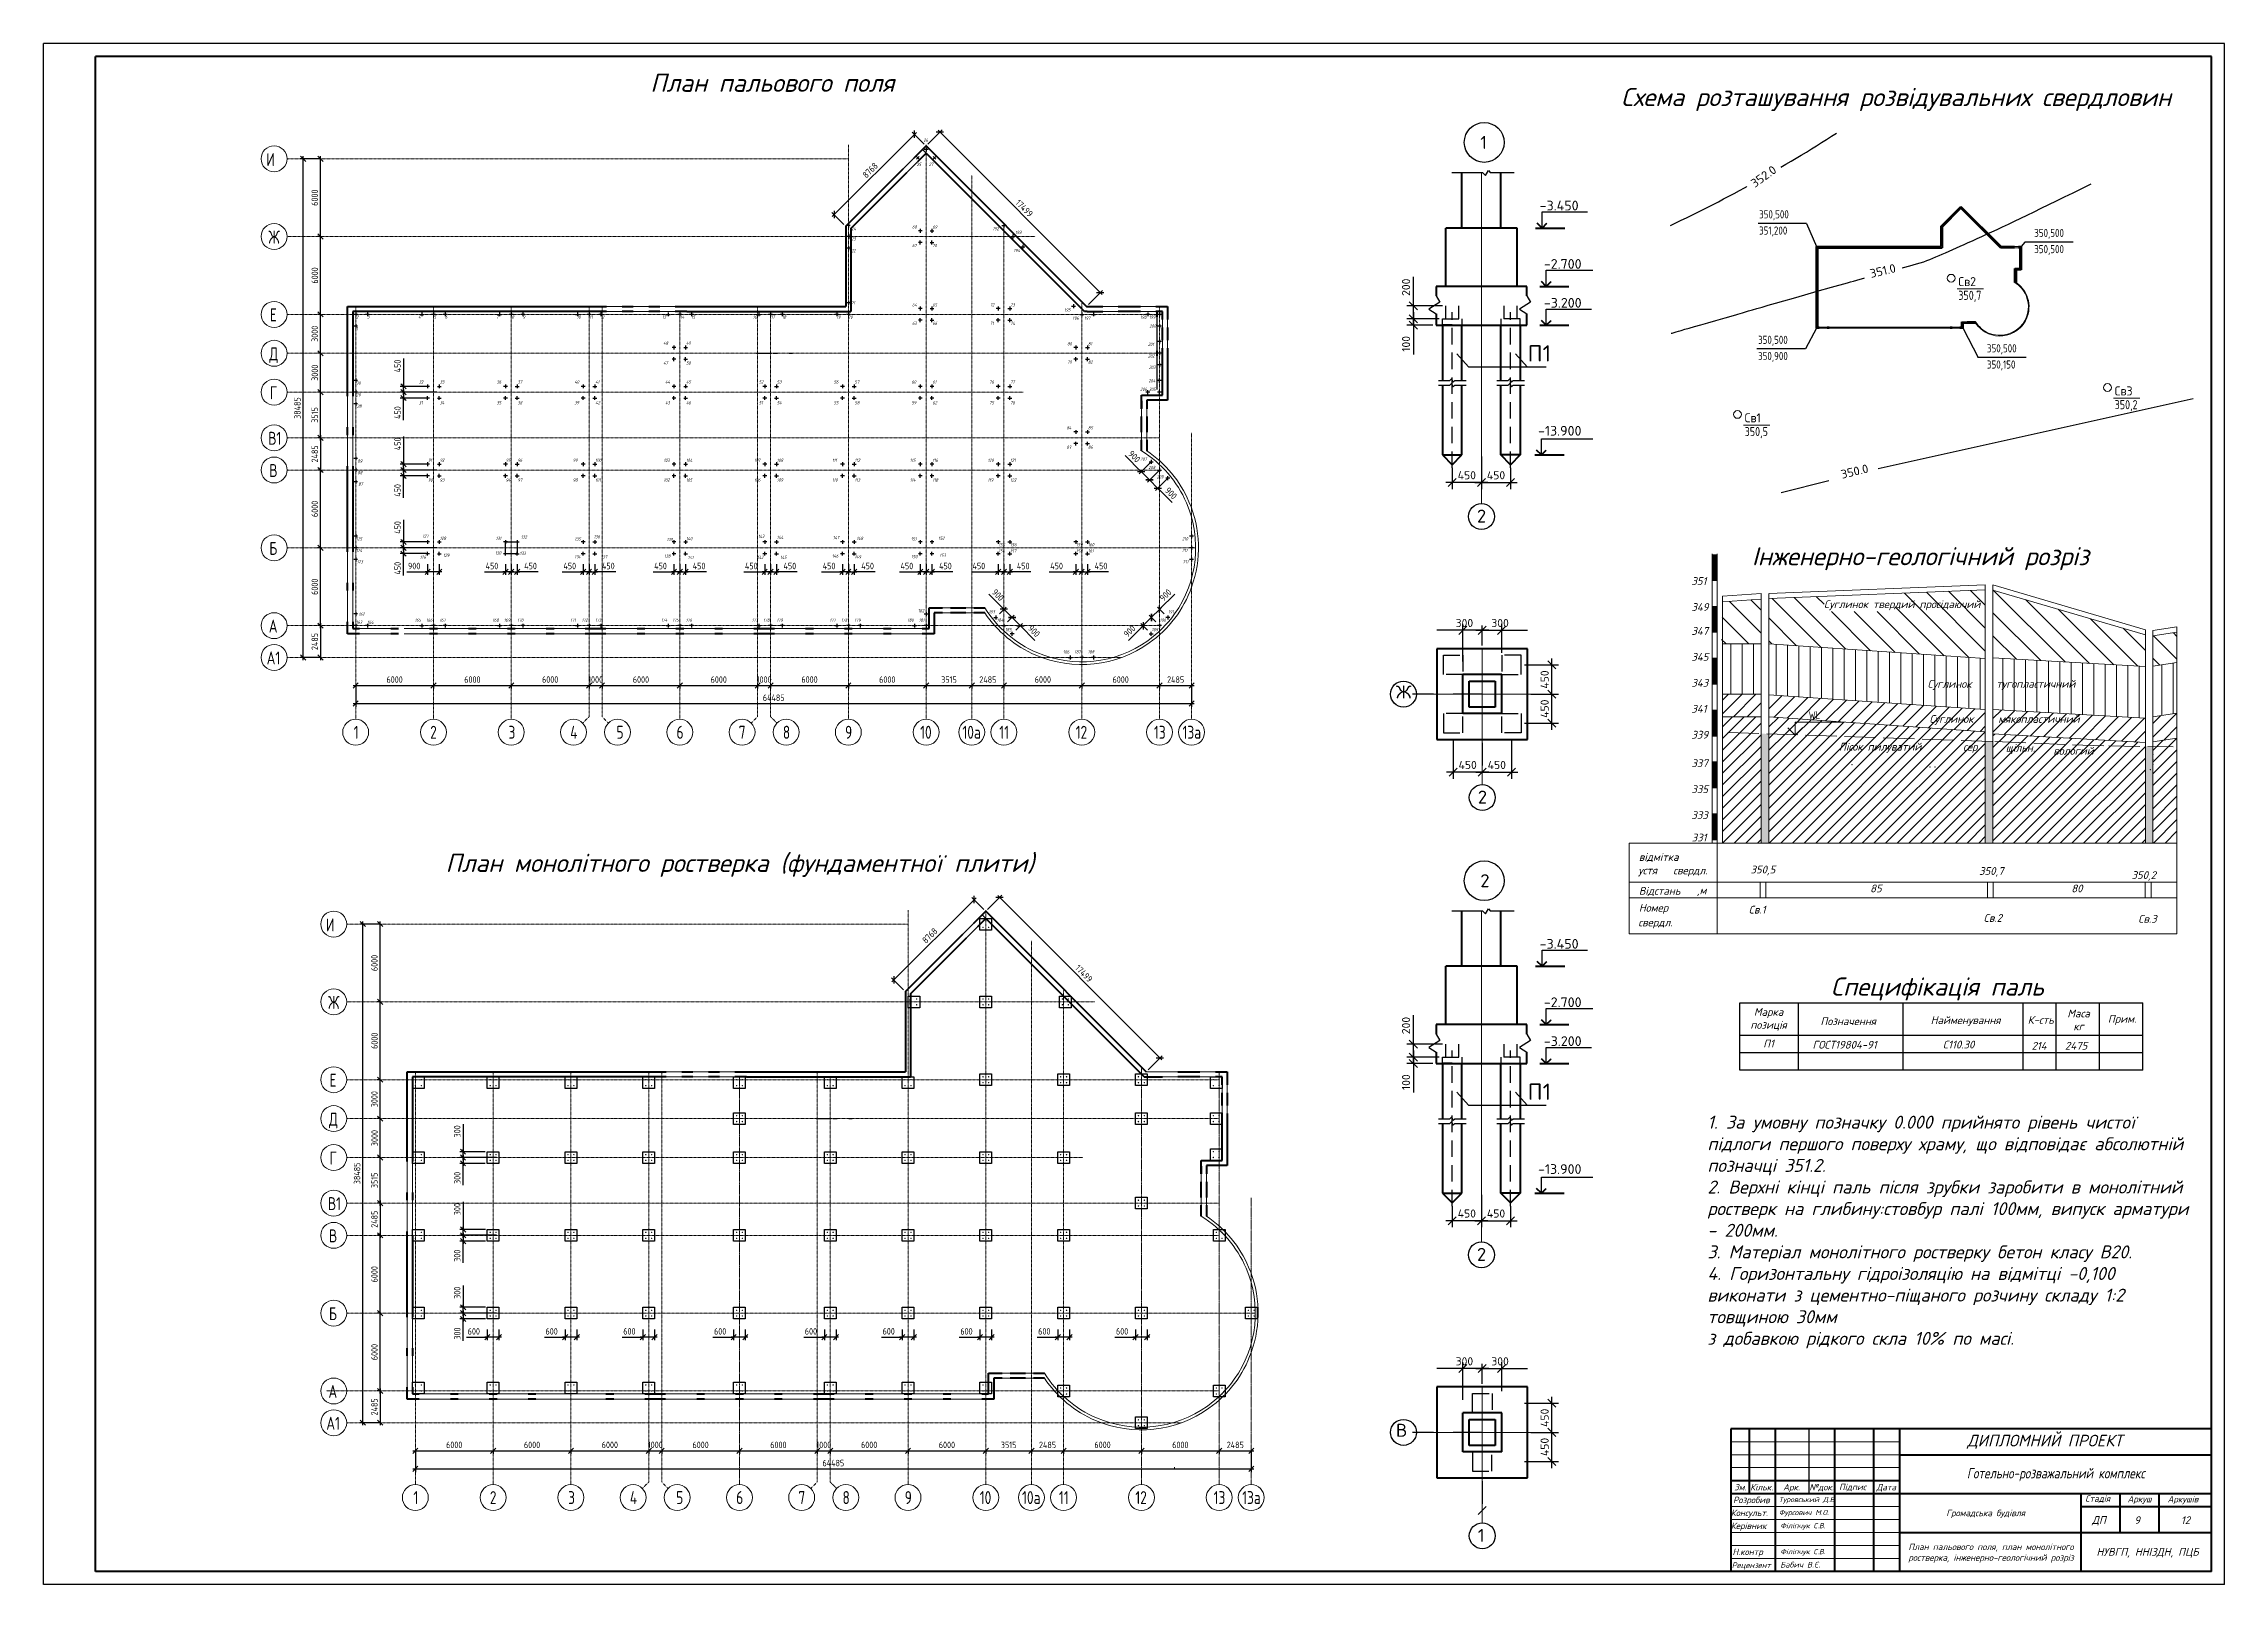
# Model space of a CAD drawing. Header units: millimetres. Extents: x 217525 to 325743, y -20439 to 118252.
# Drawn here: x 220910 to 221751, y -20439 to -19845 of the extents above; entities that cross this region are included whole.
import ezdxf

# ---------------------------------------------------------------- set-up
doc = ezdxf.new("R2010")
doc.units = ezdxf.units.MM
for name, pattern in [('ACAD_ISO02W100', [15, 12, -3]), ('DASHDOT', [1, 0.5, -0.25, 0, -0.25]), ('DASHED2', [9.525, 6.35, -3.175]), ('GOST2.303 5', [24, 20, -1.5, 1, -1.5]), ('K5LT_BASIC', [0]), ('K5LT_THIN', [0]), ('K5LT_THIN_INCLUDED_TO_HATCHING', [0])]:
    doc.linetypes.add(name, pattern=pattern)
for name, color, linetype in [('LAYER0VIEW0', 7, 'Continuous'), ('Viewport', 7, 'Continuous'), ('Розмірні', 255, 'Continuous'), ('Слой1', 7, 'Continuous')]:
    doc.layers.add(name, color=color, linetype=linetype)
for name, color, linetype, lineweight in [('RAMKA', 7, 'Continuous', 35), ('tonkie', 7, 'Continuous', 15), ('Внутрішні стіниі', 24, 'Continuous', 30), ('ВІСЬ', 197, 'DASHDOT', 15), ('допоміжні', 255, 'Continuous', 25), ('Зовнішня стіна', 32, 'Continuous', 50), ('Колони', 20, 'Continuous', 50), ('Ліфтова шахта', 50, 'Continuous', 30), ('ОСН. ТОНКА', 250, 'Continuous', 15), ('Основна-товста', 254, 'Continuous', 50), ('Основна-тонка', 255, 'Continuous', 20), ('Размеры', 255, 'Continuous', 13), ('Рельєф', 20, 'Continuous', 30), ('розмірна', 161, 'Continuous', 13), ('Товста1', 255, 'Continuous', 80), ('Тонка', 4, 'Continuous', 15), ('Тонкая', 250, 'Continuous', 18)]:
    doc.layers.add(name, color=color, linetype=linetype, lineweight=lineweight)
doc.styles.add('GOST 2.304', font='CS_Gost2304.shx')
doc.styles.add('ISOCPEUR', font='isocpeui.ttf')
doc.styles.add('SPDS', font='SPDS.shx')
doc.styles.get("Standard").update_dxf_attribs({"font": 'txt.shx'})
doc.styles.add('вова', font='isocpeui.ttf')
doc.styles.add('ГОСТ 2.304', font='CS_Gost2304.shx')
doc.styles.add('декор', font='MTCORSVA.TTF', dxfattribs={"width": 0.8, "height": 250})
doc.styles.add('Надпис', font='timesi.ttf', dxfattribs={"height": 2.5})
doc.styles.add('РОЗМІР', font='isocpeur.ttf', dxfattribs={"width": 0.75})
doc.styles.add('Стиль1', font='isocpeui.ttf', dxfattribs={"height": 2.5})
doc.dimstyles.new('200', dxfattribs={"dimscale": 100, "dimtxt": 2.5, "dimasz": 2, "dimexe": 1.2, "dimexo": 1, "dimgap": 1, "dimtad": 1, "dimdec": 0, "dimlfac": 2, "dimzin": 0, "dimdsep": 46, "dimtxsty": 'РОЗМІР', "dimblk": 'OBLIQUE', "dimcen": 0.7, "dimdle": 1, "dimadec": 0, "dimazin": 0, "dimtfac": 1, "dimtdec": 0, "dimtix": 1, "dimtofl": 0, "dimtmove": 1, "dimatfit": 3, "dimfxl": 0.18, "dimtolj": 1, "dimtzin": 0, "dimarcsym": 0})
pattern_1 = [(135, (221258.6304, -21844.23), (4.419417, 4.419417), [])]

msp = doc.modelspace()

# ---------------------------------------------------------------- texts
at = {"color": 0, "lineweight": 25}
for s, height, p in [('1', 5, (221463.9573, -19885.1955)), ('-3.450', 3.75, (221486.8379, -19908.9142)), ('-2.700', 3.75, (221488.4381, -19931.4142)), ('-3.200', 3.75, (221488.4381, -19946.4142)), ('П1', 6.25, (221482.2091, -19967.1529)), ('-13.900', 3.75, (221486.2211, -19995.7354)), ('2', 5, (221462.6592, -20029.2489)), ('Ж', 5, (221431.3954, -20097.0702)), ('2', 5, (221462.9901, -20137.589)), ('2', 5, (221463.9573, -20169.8318)), ('-3.450', 3.75, (221486.8379, -20193.5505)), ('-2.700', 3.75, (221488.4381, -20216.0505)), ('-3.200', 3.75, (221488.4381, -20231.0505)), ('П1', 6.25, (221482.2091, -20251.7892)), ('-13.900', 3.75, (221486.2211, -20280.3718)), ('2', 5, (221462.6592, -20313.8852)), ('В', 5, (221431.3954, -20381.7065)), ('1', 5, (221462.9901, -20422.2253))]:
    msp.add_text(s, height=height, dxfattribs=at).set_placement(p)
at = {"color": 7, "lineweight": 0, "style": 'GOST 2.304'}
msp.add_text('WL', height=3, dxfattribs=at).set_placement((221590.5875, -20105.0001))
at = {"color": 0, "lineweight": 25, "char_height": 3.125, "attachment_point": 5, "rotation": 90}
for s, insert in [('200', (221435.3184, -19938.5252)), ('100', (221435.3184, -19960.3578)), ('450', (221488.7555, -20089.7503)), ('450', (221488.7555, -20101.0003)), ('200', (221435.3184, -20223.1616)), ('100', (221435.3184, -20244.9942)), ('450', (221488.7555, -20374.3866)), ('450', (221488.7555, -20385.6366))]:
    msp.add_mtext(s, dxfattribs=dict(at, insert=insert))
at = {"color": 7, "linetype": 'Continuous', "lineweight": 0, "char_height": 3.5, "width": 8.800957, "attachment_point": 1, "style": 'GOST 2.304'}
for s, insert in [('350,7', (221648.2807, -19939.9032)), ('{\\fGOST type B|b0|i0|c204|p34;Св2}', (221648.2807, -19934.6143)), ('350,2', (221708.5688, -19982.0471)), ('{\\fGOST type B|b0|i0|c204|p34;Св3}', (221708.5688, -19976.7583)), ('{\\fGOST type B|b0|i0|c204|p34;Св1}', (221565.8802, -19987.1216)), ('350,5', (221565.8802, -19992.4104))]:
    msp.add_mtext(s, dxfattribs=dict(at, insert=insert))
at = {"color": 0, "lineweight": 25, "char_height": 3.125, "attachment_point": 5}
for s, insert in [('450', (221458.7559, -20011.004)), ('450', (221470.0059, -20011.004)), ('300', (221457.818, -20067.9712)), ('300', (221471.568, -20067.9712)), ('450', (221459.068, -20122.6819)), ('450', (221470.318, -20122.6819)), ('450', (221458.7559, -20295.6404)), ('450', (221470.0059, -20295.6404)), ('300', (221457.818, -20352.6076)), ('300', (221471.568, -20352.6076))]:
    msp.add_mtext(s, dxfattribs=dict(at, insert=insert))
at = {"insert": (221630.8367, -20393.7715), "char_height": 4, "attachment_point": 1, "style": 'декор'}
msp.add_mtext_dynamic_manual_height_columns('\\pi20.77;{\\fISOCPEUR|b0|i1|c204|p34;Готельно-розважальний комплекс}', width=112.462649, gutter_width=1250, heights=[0], dxfattribs=at)
at = {"color": 7, "insert": (221660.8992, -20426.554), "char_height": 2.5, "width": 70, "attachment_point": 5, "style": 'Надпис'}
msp.add_mtext('{\\fISOCPEUR|b0|i1|c204|p34;План пальового поля, план монолітного ростверка, інженерно-геологічний розріз}', dxfattribs=at)
at = {"layer": 'Viewport', "lineweight": 35, "ltscale": 100, "width": 29.443643, "attachment_point": 1, "style": 'SPDS'}
for s, insert, char_height in [('{\\fISOCPEUR|b0|i1|c204|p34;Фурсович М.О.}', (221579.0688, -20409.8906), 2), ('{\\fISOCPEUR|b0|i1|c204|p34;Туровський Д.В.}', (221579.0688, -20404.8906), 2), ('{\\fISOCPEUR|b0|i1|c204|p34;Філіпчук С.В.}', (221579.6458, -20414.9757), 2), ('{\\fISOCPEUR|b0|i1|c204|p34;Філіпчук С.В.}', (221579.6458, -20424.9757), 2), ('{\\fISOCPEUR|b0|i1|c204|p34;Бабич В.Є.}', (221579.6217, -20429.9248), 2.2)]:
    msp.add_mtext(s, dxfattribs=dict(at, insert=insert, char_height=char_height))
at = {"layer": 'Розмірні', "color": 7, "style": 'вова'}
for s, height, p in [('Зм.', 2.5, (221561.8806, -20402.3812)), ('Кільк.', 2.5, (221568.0358, -20402.3812)), ('Арк.', 2.5, (221580.7423, -20402.3812)), ('№док.', 2.5, (221590.833, -20402.3812)), ('Підпис', 2.5, (221602.2848, -20402.3009)), ('Дата', 2.5, (221616.7214, -20402.3812)), ('Консульт.', 2.5, (221560.5486, -20412.297)), ('Розробив', 2.5, (221561.4085, -20407.3076)), ('Громадська будівля', 2.5, (221643.63, -20412.3364)), ('Стадія', 2.5, (221697.2327, -20406.7966)), ('Аркуш', 2.5, (221713.5345, -20406.9626)), ('Аркушів', 2.5, (221728.9783, -20407.0109)), ('Керівник', 2.5, (221560.5486, -20417.297)), ('ДП', 3, (221699.8467, -20415.2956)), ('9', 3, (221716.1492, -20415.3704)), ('12', 3, (221734.1262, -20415.3704)), ('Н.контр', 2.5, (221561.2007, -20427.3228)), ('НУВГП, ННІЗДН, ПЦБ', 3, (221701.5628, -20427.5839)), ('Рецензент', 2.2, (221560.9111, -20432.3228))]:
    msp.add_text(s, height=height, dxfattribs=at).set_placement(p)
at = {"layer": 'Слой1', "color": 7, "lineweight": 25, "ltscale": 0.01, "style": 'GOST 2.304'}
for s, p in [('350,500', (221571.4536, -19911.9834)), ('351,200', (221571.4536, -19918.2334)), ('350,500', (221677.5579, -19919.152)), ('350,500', (221677.5579, -19925.402)), ('350,500', (221571.0503, -19960.3644)), ('350,900', (221571.0503, -19966.6144)), ('350,500', (221659.3177, -19963.6397)), ('350,150', (221659.3177, -19969.8897))]:
    msp.add_text(s, height=3.125, dxfattribs=at).set_placement(p)
at = {"layer": 'Товста1', "color": 7, "style": 'вова'}
msp.add_text('ДИПЛОМНИЙ ПРОЕКТ', height=4.5, dxfattribs=at).set_placement((221651.7141, -20385.4229))
at = {"layer": 'Тонка', "color": 7, "insert": (221551.5229, -20257.9161), "char_height": 5, "width": 190.539439, "attachment_point": 1, "style": 'ISOCPEUR'}
msp.add_mtext('1. За умовну позначку 0.000 прийнято рівень чистої підлоги першого поверху храму, що відповідає абсолютній позначці 351.2.\\P2. Верхні кінці паль після зрубки заробити в монолітний \\Pростверк на глибину:стовбур палі 100мм, випуск арматури \\P- 200мм.\\P3. Матеріал монолітного ростверку бетон класу В20.\\P4. Горизонтальну гідроізоляцію на відмітці -0,100  виконати з цементно-піщаного розчину складу 1:2 товщиною 30мм \\Pз добавкою рідкого скла 10% по масі.', dxfattribs=at)
at = {"layer": 'Тонкая', "color": 7, "style": 'Стиль1'}
for s, height, p in [('План пальового поля', 7, (221143.8607, -19863.2)), ('Схема розташування розвідувальних свердловин', 7, (221518.2486, -19868.6991)), ('Iнженерно-геологiчний розрiз', 7, (221568.7063, -20045.7268)), ('351', 3, (221545.3549, -20053.3048)), ('349', 3, (221545.3549, -20063.3187)), ('Суглинок твердий просiдаючий', 3, (221596.5018, -20062.2328)), ('347', 3, (221545.3549, -20072.5538)), ('345', 3, (221545.3549, -20082.5538)), ('343', 3, (221545.3549, -20092.5538)), ('Суглинок     тугопластичний', 3, (221636.4344, -20092.9383)), ('341', 3, (221545.3549, -20102.5538)), ('Суглинок     мякопластичний', 3, (221637.1689, -20106.475)), ('339', 3, (221545.3549, -20112.5538)), ('Пiсок пилуватий  ', 3, (221602.3183, -20117.1711)), ('сер. ', 3, (221650.1261, -20117.2222)), ('щiльн.', 3, (221666.5792, -20117.6332)), ('вологий', 3, (221684.9346, -20118.7634)), ('337', 3, (221545.3549, -20123.5538)), ('335', 3, (221545.3549, -20133.5538)), ('333', 3, (221545.3549, -20143.5538)), ('331', 3, (221545.47, -20152.215)), ('План монолітного ростверка (фундаментної плити)', 7, (221064.9116, -20163.9532)), ('вiдмiтка', 3, (221525.0959, -20159.6902)), ('устя', 3, (221524.8535, -20164.8519)), ('свердл.', 3, (221538.3493, -20164.8852)), ('350,5', 3, (221568.1521, -20164.5314)), ('350,7', 3, (221656.2999, -20165.0955)), ('350,2', 3, (221715.1052, -20166.6558)), ('Вiдстань', 3, (221525.0959, -20172.757)), (',м', 3, (221547.5026, -20172.5535)), ('85', 3, (221614.2885, -20171.8092)), ('80', 3, (221691.8725, -20171.8092)), ('свердл.', 3, (221524.8926, -20184.9149)), ('Номер', 3, (221525.0959, -20179.2658)), ('Св.1', 3, (221567.4772, -20179.989)), ('Св.2', 3, (221658.0777, -20183.1924)), ('Св.3', 3, (221717.6876, -20183.527))]:
    msp.add_text(s, height=height, dxfattribs=at).set_placement(p)
at = {"layer": 'Тонкая', "color": 7, "attachment_point": 5, "style": 'Стиль1'}
for s, insert, char_height, width in [('Специфікація паль', (221640.2217, -20209.078), 7, 420.954385), ('Марка{\\Fcs_gost2304|c238; }\\Pпозиція', (221575.116, -20220.8349), 3, 26.208), ('Маса\\Pкг', (221694.6727, -20220.9828), 3, 26.208), ('Позначення', (221605.8376, -20221.5095), 3, 26.208), ('Найменування', (221651.087, -20221.4988), 3, 26.208), ('К-сть', (221680.0701, -20221.019), 3, 26.208), ('Прим.', (221711.4602, -20220.9826), 3, 26.208), ('П1', (221575.1177, -20230.1116), 3, 26.208), ('ГОСТ19804-91', (221604.452, -20230.5614), 3, 26.208), ('С110.30', (221648.4161, -20230.5165), 3, 26.208), ('214', (221679.4255, -20230.9864), 3, 26.208), ('2475', (221693.7285, -20230.9718), 3, 26.208)]:
    msp.add_mtext(s, dxfattribs=dict(at, insert=insert, char_height=char_height, width=width))

# ---------------------------------------------------------------- blocks, each defined once
blk = doc.blocks.new('_Oblique')
at = {"color": 0, "linetype": 'ByBlock', "lineweight": -2}
blk.add_line((-0.5, -0.5), (0.5, 0.5), dxfattribs=at)
blk = doc.blocks.new('*D1121')
at = {"layer": 'Defpoints', "color": 0, "transparency": 16777216}
for p in [(2294, 7611), (2417, 7611), (2417, 4611)]:
    blk.add_point(p, dxfattribs=at)
at = {"layer": 'tonkie', "color": 0, "lineweight": -2, "transparency": 16777216}
for p, q in [((2317, 7611), (2174, 7611)), ((2294, 4511), (2294, 7711)), ((2317, 4611), (2174, 4611))]:
    blk.add_line(p, q, dxfattribs=at)
at = {"layer": 'tonkie', "color": 0, "lineweight": -2, "transparency": 16777216, "xscale": 200, "yscale": 200, "zscale": 200}
for p, rotation in [((2294, 7611), 90), ((2294, 4611), 270)]:
    blk.add_blockref('_Oblique', p, dxfattribs=dict(at, rotation=rotation))
at = {"layer": 'tonkie', "color": 0, "transparency": 16777216, "insert": (2069, 6111), "char_height": 250, "attachment_point": 5, "rotation": 90, "style": 'РОЗМІР'}
blk.add_mtext('\\A1;6000', dxfattribs=at)
blk = doc.blocks.new('*D1122')
at = {"layer": 'Defpoints', "color": 0, "transparency": 16777216}
for p in [(2417, 4611), (2294, 3386), (2417, 3386)]:
    blk.add_point(p, dxfattribs=at)
at = {"layer": 'tonkie', "color": 0, "lineweight": -2, "transparency": 16777216}
for p, q in [((2317, 4611), (2174, 4611)), ((2294, 4711), (2294, 3286)), ((2317, 3386), (2174, 3386))]:
    blk.add_line(p, q, dxfattribs=at)
at = {"layer": 'tonkie', "color": 0, "lineweight": -2, "transparency": 16777216, "xscale": 200, "yscale": 200, "zscale": 200}
for p, rotation in [((2294, 4611), 90), ((2294, 3386), 270)]:
    blk.add_blockref('_Oblique', p, dxfattribs=dict(at, rotation=rotation))
at = {"layer": 'tonkie', "color": 0, "transparency": 16777216, "insert": (2069, 3998), "char_height": 250, "attachment_point": 5, "rotation": 90, "style": 'РОЗМІР'}
blk.add_mtext('\\A1;2485', dxfattribs=at)
blk = doc.blocks.new('*D1123')
at = {"layer": 'Defpoints', "color": 0, "transparency": 16777216}
for p in [(2294, 13611), (2393, 13611), (2393, 11853)]:
    blk.add_point(p, dxfattribs=at)
at = {"layer": 'tonkie', "color": 0, "lineweight": -2, "transparency": 16777216}
for p, q in [((2293, 13611), (2174, 13611)), ((2294, 11753), (2294, 13711)), ((2293, 11853), (2174, 11853))]:
    blk.add_line(p, q, dxfattribs=at)
at = {"layer": 'tonkie', "color": 0, "lineweight": -2, "transparency": 16777216, "xscale": 200, "yscale": 200, "zscale": 200}
for p, rotation in [((2294, 13611), 90), ((2294, 11853), 270)]:
    blk.add_blockref('_Oblique', p, dxfattribs=dict(at, rotation=rotation))
at = {"layer": 'tonkie', "color": 0, "transparency": 16777216, "insert": (2069, 12732), "char_height": 250, "attachment_point": 5, "rotation": 90, "style": 'РОЗМІР'}
blk.add_mtext('\\A1;3515', dxfattribs=at)
blk = doc.blocks.new('*D1124')
at = {"layer": 'Defpoints', "color": 0, "transparency": 16777216}
for p in [(2294, 15111), (2393, 15111), (2393, 13611)]:
    blk.add_point(p, dxfattribs=at)
at = {"layer": 'tonkie', "color": 0, "lineweight": -2, "transparency": 16777216}
for p, q in [((2294, 13511), (2294, 15211)), ((2293, 15111), (2174, 15111)), ((2293, 13611), (2174, 13611))]:
    blk.add_line(p, q, dxfattribs=at)
at = {"layer": 'tonkie', "color": 0, "lineweight": -2, "transparency": 16777216, "xscale": 200, "yscale": 200, "zscale": 200}
for p, rotation in [((2294, 15111), 90), ((2294, 13611), 270)]:
    blk.add_blockref('_Oblique', p, dxfattribs=dict(at, rotation=rotation))
at = {"layer": 'tonkie', "color": 0, "transparency": 16777216, "insert": (2069, 14361), "char_height": 250, "attachment_point": 5, "rotation": 90, "style": 'РОЗМІР'}
blk.add_mtext('\\A1;3000', dxfattribs=at)
blk = doc.blocks.new('*D1125')
at = {"layer": 'Defpoints', "color": 0, "transparency": 16777216}
for p in [(2294, 16611), (2393, 16611), (2393, 15111)]:
    blk.add_point(p, dxfattribs=at)
at = {"layer": 'tonkie', "color": 0, "lineweight": -2, "transparency": 16777216}
for p, q in [((2293, 16611), (2174, 16611)), ((2294, 15011), (2294, 16711)), ((2293, 15111), (2174, 15111))]:
    blk.add_line(p, q, dxfattribs=at)
at = {"layer": 'tonkie', "color": 0, "lineweight": -2, "transparency": 16777216, "xscale": 200, "yscale": 200, "zscale": 200}
for p, rotation in [((2294, 16611), 90), ((2294, 15111), 270)]:
    blk.add_blockref('_Oblique', p, dxfattribs=dict(at, rotation=rotation))
at = {"layer": 'tonkie', "color": 0, "transparency": 16777216, "insert": (2069, 15861), "char_height": 250, "attachment_point": 5, "rotation": 90, "style": 'РОЗМІР'}
blk.add_mtext('\\A1;3000', dxfattribs=at)
blk = doc.blocks.new('*D1126')
at = {"layer": 'Defpoints', "color": 0, "transparency": 16777216}
for p in [(2294, 19611), (2393, 19611), (2393, 16611)]:
    blk.add_point(p, dxfattribs=at)
at = {"layer": 'tonkie', "color": 0, "lineweight": -2, "transparency": 16777216}
for p, q in [((2293, 19611), (2174, 19611)), ((2294, 16511), (2294, 19711)), ((2293, 16611), (2174, 16611))]:
    blk.add_line(p, q, dxfattribs=at)
at = {"layer": 'tonkie', "color": 0, "lineweight": -2, "transparency": 16777216, "xscale": 200, "yscale": 200, "zscale": 200}
for p, rotation in [((2294, 19611), 90), ((2294, 16611), 270)]:
    blk.add_blockref('_Oblique', p, dxfattribs=dict(at, rotation=rotation))
at = {"layer": 'tonkie', "color": 0, "transparency": 16777216, "insert": (2069, 18111), "char_height": 250, "attachment_point": 5, "rotation": 90, "style": 'РОЗМІР'}
blk.add_mtext('\\A1;6000', dxfattribs=at)
blk = doc.blocks.new('*D1127')
at = {"layer": 'Defpoints', "color": 0, "transparency": 16777216}
for p in [(2294, 22611), (2393, 22611), (2393, 19611)]:
    blk.add_point(p, dxfattribs=at)
at = {"layer": 'tonkie', "color": 0, "lineweight": -2, "transparency": 16777216}
for p, q in [((2294, 19511), (2294, 22711)), ((2293, 22611), (2174, 22611)), ((2293, 19611), (2174, 19611))]:
    blk.add_line(p, q, dxfattribs=at)
at = {"layer": 'tonkie', "color": 0, "lineweight": -2, "transparency": 16777216, "xscale": 200, "yscale": 200, "zscale": 200}
for p, rotation in [((2294, 22611), 90), ((2294, 19611), 270)]:
    blk.add_blockref('_Oblique', p, dxfattribs=dict(at, rotation=rotation))
at = {"layer": 'tonkie', "color": 0, "transparency": 16777216, "insert": (2069, 21111), "char_height": 250, "attachment_point": 5, "rotation": 90, "style": 'РОЗМІР'}
blk.add_mtext('\\A1;6000', dxfattribs=at)
blk = doc.blocks.new('*D1128')
at = {"layer": 'Defpoints', "color": 0, "transparency": 16777216}
for p in [(2294, 10611), (2393, 10611), (2417, 7611)]:
    blk.add_point(p, dxfattribs=at)
at = {"layer": 'tonkie', "color": 0, "lineweight": -2, "transparency": 16777216}
for p, q in [((2293, 10611), (2174, 10611)), ((2294, 7511), (2294, 10711)), ((2317, 7611), (2174, 7611))]:
    blk.add_line(p, q, dxfattribs=at)
at = {"layer": 'tonkie', "color": 0, "lineweight": -2, "transparency": 16777216, "xscale": 200, "yscale": 200, "zscale": 200}
for p, rotation in [((2294, 10611), 90), ((2294, 7611), 270)]:
    blk.add_blockref('_Oblique', p, dxfattribs=dict(at, rotation=rotation))
at = {"layer": 'tonkie', "color": 0, "transparency": 16777216, "insert": (2069, 9111), "char_height": 250, "attachment_point": 5, "rotation": 90, "style": 'РОЗМІР'}
blk.add_mtext('\\A1;6000', dxfattribs=at)
blk = doc.blocks.new('*D1129')
at = {"layer": 'Defpoints', "color": 0, "transparency": 16777216}
for p in [(2393, 11853), (2294, 10611), (2393, 10611)]:
    blk.add_point(p, dxfattribs=at)
at = {"layer": 'tonkie', "color": 0, "lineweight": -2, "transparency": 16777216}
for p, q in [((2293, 11853), (2174, 11853)), ((2294, 11953), (2294, 10511)), ((2293, 10611), (2174, 10611))]:
    blk.add_line(p, q, dxfattribs=at)
at = {"layer": 'tonkie', "color": 0, "lineweight": -2, "transparency": 16777216, "xscale": 200, "yscale": 200, "zscale": 200}
for p, rotation in [((2294, 11853), 90), ((2294, 10611), 270)]:
    blk.add_blockref('_Oblique', p, dxfattribs=dict(at, rotation=rotation))
at = {"layer": 'tonkie', "color": 0, "transparency": 16777216, "insert": (2069, 11232), "char_height": 250, "attachment_point": 5, "rotation": 90, "style": 'РОЗМІР'}
blk.add_mtext('\\A1;2485', dxfattribs=at)
blk = doc.blocks.new('*D1130')
at = {"layer": 'Defpoints', "color": 0, "transparency": 16777216}
for p in [(1626, 22611), (2294, 22611), (2294, 3386)]:
    blk.add_point(p, dxfattribs=at)
at = {"layer": 'tonkie', "color": 0, "lineweight": -2, "transparency": 16777216}
for p, q in [((1626, 3286), (1626, 22711)), ((2194, 22611), (1506, 22611)), ((2194, 3386), (1506, 3386))]:
    blk.add_line(p, q, dxfattribs=at)
at = {"layer": 'tonkie', "color": 0, "lineweight": -2, "transparency": 16777216, "xscale": 200, "yscale": 200, "zscale": 200}
for p, rotation in [((1626, 22611), 90), ((1626, 3386), 270)]:
    blk.add_blockref('_Oblique', p, dxfattribs=dict(at, rotation=rotation))
at = {"layer": 'tonkie', "color": 0, "transparency": 16777216, "insert": (1401, 12998), "char_height": 250, "attachment_point": 5, "rotation": 90, "style": 'РОЗМІР'}
blk.add_mtext('\\A1;38485', dxfattribs=at)
blk = doc.blocks.new('*D1131')
at = {"layer": 'Defpoints', "color": 0, "transparency": 16777216}
for p in [(3649, 2406), (6649, 2406), (6649, 2306)]:
    blk.add_point(p, dxfattribs=at)
at = {"layer": 'tonkie', "color": 0, "lineweight": -2, "transparency": 16777216}
for p, q in [((3549, 2306), (6749, 2306)), ((3649, 2306), (3649, 2186)), ((6649, 2306), (6649, 2186))]:
    blk.add_line(p, q, dxfattribs=at)
at = {"layer": 'tonkie', "color": 0, "lineweight": -2, "transparency": 16777216, "xscale": 200, "yscale": 200, "zscale": 200, "rotation": 180}
blk.add_blockref('_Oblique', (3649, 2306), dxfattribs=at)
at = {"layer": 'tonkie', "color": 0, "lineweight": -2, "transparency": 16777216, "xscale": 200, "yscale": 200, "zscale": 200}
blk.add_blockref('_Oblique', (6649, 2306), dxfattribs=at)
at = {"layer": 'tonkie', "color": 0, "transparency": 16777216, "insert": (5149, 2531), "char_height": 250, "attachment_point": 5, "style": 'РОЗМІР'}
blk.add_mtext('\\A1;6000', dxfattribs=at)
blk = doc.blocks.new('*D1132')
at = {"layer": 'Defpoints', "color": 0, "transparency": 16777216}
for p in [(6649, 2406), (9649, 2406), (9649, 2306)]:
    blk.add_point(p, dxfattribs=at)
at = {"layer": 'tonkie', "color": 0, "lineweight": -2, "transparency": 16777216}
for p, q in [((6549, 2306), (9749, 2306)), ((6649, 2306), (6649, 2186)), ((9649, 2306), (9649, 2186))]:
    blk.add_line(p, q, dxfattribs=at)
at = {"layer": 'tonkie', "color": 0, "lineweight": -2, "transparency": 16777216, "xscale": 200, "yscale": 200, "zscale": 200, "rotation": 180}
blk.add_blockref('_Oblique', (6649, 2306), dxfattribs=at)
at = {"layer": 'tonkie', "color": 0, "lineweight": -2, "transparency": 16777216, "xscale": 200, "yscale": 200, "zscale": 200}
blk.add_blockref('_Oblique', (9649, 2306), dxfattribs=at)
at = {"layer": 'tonkie', "color": 0, "transparency": 16777216, "insert": (8149, 2531), "char_height": 250, "attachment_point": 5, "style": 'РОЗМІР'}
blk.add_mtext('\\A1;6000', dxfattribs=at)
blk = doc.blocks.new('*D1133')
at = {"layer": 'Defpoints', "color": 0, "transparency": 16777216}
for p in [(9649, 2406), (12649, 2406), (12649, 2306)]:
    blk.add_point(p, dxfattribs=at)
at = {"layer": 'tonkie', "color": 0, "lineweight": -2, "transparency": 16777216}
for p, q in [((9549, 2306), (12749, 2306)), ((9649, 2306), (9649, 2186)), ((12649, 2306), (12649, 2186))]:
    blk.add_line(p, q, dxfattribs=at)
at = {"layer": 'tonkie', "color": 0, "lineweight": -2, "transparency": 16777216, "xscale": 200, "yscale": 200, "zscale": 200, "rotation": 180}
blk.add_blockref('_Oblique', (9649, 2306), dxfattribs=at)
at = {"layer": 'tonkie', "color": 0, "lineweight": -2, "transparency": 16777216, "xscale": 200, "yscale": 200, "zscale": 200}
blk.add_blockref('_Oblique', (12649, 2306), dxfattribs=at)
at = {"layer": 'tonkie', "color": 0, "transparency": 16777216, "insert": (11149, 2531), "char_height": 250, "attachment_point": 5, "style": 'РОЗМІР'}
blk.add_mtext('\\A1;6000', dxfattribs=at)
blk = doc.blocks.new('*D1134')
at = {"layer": 'Defpoints', "color": 0, "transparency": 16777216}
for p in [(12649, 2406), (13149, 2406), (13149, 2306)]:
    blk.add_point(p, dxfattribs=at)
at = {"layer": 'tonkie', "color": 0, "lineweight": -2, "transparency": 16777216}
for p, q in [((12549, 2306), (13249, 2306)), ((12649, 2306), (12649, 2186)), ((13149, 2306), (13149, 2186))]:
    blk.add_line(p, q, dxfattribs=at)
at = {"layer": 'tonkie', "color": 0, "lineweight": -2, "transparency": 16777216, "xscale": 200, "yscale": 200, "zscale": 200, "rotation": 180}
blk.add_blockref('_Oblique', (12649, 2306), dxfattribs=at)
at = {"layer": 'tonkie', "color": 0, "lineweight": -2, "transparency": 16777216, "xscale": 200, "yscale": 200, "zscale": 200}
blk.add_blockref('_Oblique', (13149, 2306), dxfattribs=at)
at = {"layer": 'tonkie', "color": 0, "transparency": 16777216, "insert": (12899, 2531), "char_height": 250, "attachment_point": 5, "style": 'РОЗМІР'}
blk.add_mtext('\\A1;1000', dxfattribs=at)
blk = doc.blocks.new('*D1135')
at = {"layer": 'Defpoints', "color": 0, "transparency": 16777216}
for p in [(13149, 2406), (16149, 2406), (16149, 2306)]:
    blk.add_point(p, dxfattribs=at)
at = {"layer": 'tonkie', "color": 0, "lineweight": -2, "transparency": 16777216}
for p, q in [((13049, 2306), (16249, 2306)), ((13149, 2306), (13149, 2186)), ((16149, 2306), (16149, 2186))]:
    blk.add_line(p, q, dxfattribs=at)
at = {"layer": 'tonkie', "color": 0, "lineweight": -2, "transparency": 16777216, "xscale": 200, "yscale": 200, "zscale": 200, "rotation": 180}
blk.add_blockref('_Oblique', (13149, 2306), dxfattribs=at)
at = {"layer": 'tonkie', "color": 0, "lineweight": -2, "transparency": 16777216, "xscale": 200, "yscale": 200, "zscale": 200}
blk.add_blockref('_Oblique', (16149, 2306), dxfattribs=at)
at = {"layer": 'tonkie', "color": 0, "transparency": 16777216, "insert": (14649, 2531), "char_height": 250, "attachment_point": 5, "style": 'РОЗМІР'}
blk.add_mtext('\\A1;6000', dxfattribs=at)
blk = doc.blocks.new('*D1136')
at = {"layer": 'Defpoints', "color": 0, "transparency": 16777216}
for p in [(16149, 2406), (19149, 2406), (19149, 2306)]:
    blk.add_point(p, dxfattribs=at)
at = {"layer": 'tonkie', "color": 0, "lineweight": -2, "transparency": 16777216}
for p, q in [((16049, 2306), (19249, 2306)), ((16149, 2306), (16149, 2186)), ((19149, 2306), (19149, 2186))]:
    blk.add_line(p, q, dxfattribs=at)
at = {"layer": 'tonkie', "color": 0, "lineweight": -2, "transparency": 16777216, "xscale": 200, "yscale": 200, "zscale": 200, "rotation": 180}
blk.add_blockref('_Oblique', (16149, 2306), dxfattribs=at)
at = {"layer": 'tonkie', "color": 0, "lineweight": -2, "transparency": 16777216, "xscale": 200, "yscale": 200, "zscale": 200}
blk.add_blockref('_Oblique', (19149, 2306), dxfattribs=at)
at = {"layer": 'tonkie', "color": 0, "transparency": 16777216, "insert": (17649, 2531), "char_height": 250, "attachment_point": 5, "style": 'РОЗМІР'}
blk.add_mtext('\\A1;6000', dxfattribs=at)
blk = doc.blocks.new('*D1137')
at = {"layer": 'Defpoints', "color": 0, "transparency": 16777216}
for p in [(19149, 2406), (19649, 2406), (19649, 2306)]:
    blk.add_point(p, dxfattribs=at)
at = {"layer": 'tonkie', "color": 0, "lineweight": -2, "transparency": 16777216}
for p, q in [((19049, 2306), (19749, 2306)), ((19149, 2306), (19149, 2186)), ((19649, 2306), (19649, 2186))]:
    blk.add_line(p, q, dxfattribs=at)
at = {"layer": 'tonkie', "color": 0, "lineweight": -2, "transparency": 16777216, "xscale": 200, "yscale": 200, "zscale": 200, "rotation": 180}
blk.add_blockref('_Oblique', (19149, 2306), dxfattribs=at)
at = {"layer": 'tonkie', "color": 0, "lineweight": -2, "transparency": 16777216, "xscale": 200, "yscale": 200, "zscale": 200}
blk.add_blockref('_Oblique', (19649, 2306), dxfattribs=at)
at = {"layer": 'tonkie', "color": 0, "transparency": 16777216, "insert": (19399, 2531), "char_height": 250, "attachment_point": 5, "style": 'РОЗМІР'}
blk.add_mtext('\\A1;1000', dxfattribs=at)
blk = doc.blocks.new('*D1138')
at = {"layer": 'Defpoints', "color": 0, "transparency": 16777216}
for p in [(19649, 2406), (22649, 2408), (22649, 2306)]:
    blk.add_point(p, dxfattribs=at)
at = {"layer": 'tonkie', "color": 0, "lineweight": -2, "transparency": 16777216}
for p, q in [((19549, 2306), (22749, 2306)), ((19649, 2306), (19649, 2186)), ((22649, 2308), (22649, 2186))]:
    blk.add_line(p, q, dxfattribs=at)
at = {"layer": 'tonkie', "color": 0, "lineweight": -2, "transparency": 16777216, "xscale": 200, "yscale": 200, "zscale": 200, "rotation": 180}
blk.add_blockref('_Oblique', (19649, 2306), dxfattribs=at)
at = {"layer": 'tonkie', "color": 0, "lineweight": -2, "transparency": 16777216, "xscale": 200, "yscale": 200, "zscale": 200}
blk.add_blockref('_Oblique', (22649, 2306), dxfattribs=at)
at = {"layer": 'tonkie', "color": 0, "transparency": 16777216, "insert": (21149, 2531), "char_height": 250, "attachment_point": 5, "style": 'РОЗМІР'}
blk.add_mtext('\\A1;6000', dxfattribs=at)
blk = doc.blocks.new('*D1139')
at = {"layer": 'Defpoints', "color": 0, "transparency": 16777216}
for p in [(22649, 2408), (25649, 2408), (25649, 2306)]:
    blk.add_point(p, dxfattribs=at)
at = {"layer": 'tonkie', "color": 0, "lineweight": -2, "transparency": 16777216}
for p, q in [((22549, 2306), (25749, 2306)), ((22649, 2308), (22649, 2186)), ((25649, 2308), (25649, 2186))]:
    blk.add_line(p, q, dxfattribs=at)
at = {"layer": 'tonkie', "color": 0, "lineweight": -2, "transparency": 16777216, "xscale": 200, "yscale": 200, "zscale": 200, "rotation": 180}
blk.add_blockref('_Oblique', (22649, 2306), dxfattribs=at)
at = {"layer": 'tonkie', "color": 0, "lineweight": -2, "transparency": 16777216, "xscale": 200, "yscale": 200, "zscale": 200}
blk.add_blockref('_Oblique', (25649, 2306), dxfattribs=at)
at = {"layer": 'tonkie', "color": 0, "transparency": 16777216, "insert": (24149, 2531), "char_height": 250, "attachment_point": 5, "style": 'РОЗМІР'}
blk.add_mtext('\\A1;6000', dxfattribs=at)
blk = doc.blocks.new('*D1140')
at = {"layer": 'Defpoints', "color": 0, "transparency": 16777216}
for p in [(25649, 2408), (27407, 2408), (27407, 2306)]:
    blk.add_point(p, dxfattribs=at)
at = {"layer": 'tonkie', "color": 0, "lineweight": -2, "transparency": 16777216}
for p, q in [((25549, 2306), (27507, 2306)), ((25649, 2308), (25649, 2186)), ((27407, 2308), (27407, 2186))]:
    blk.add_line(p, q, dxfattribs=at)
at = {"layer": 'tonkie', "color": 0, "lineweight": -2, "transparency": 16777216, "xscale": 200, "yscale": 200, "zscale": 200, "rotation": 180}
blk.add_blockref('_Oblique', (25649, 2306), dxfattribs=at)
at = {"layer": 'tonkie', "color": 0, "lineweight": -2, "transparency": 16777216, "xscale": 200, "yscale": 200, "zscale": 200}
blk.add_blockref('_Oblique', (27407, 2306), dxfattribs=at)
at = {"layer": 'tonkie', "color": 0, "transparency": 16777216, "insert": (26528, 2531), "char_height": 250, "attachment_point": 5, "style": 'РОЗМІР'}
blk.add_mtext('\\A1;3515', dxfattribs=at)
blk = doc.blocks.new('*D1141')
at = {"layer": 'Defpoints', "color": 0, "transparency": 16777216}
for p in [(27407, 2408), (28649, 2408), (28649, 2306)]:
    blk.add_point(p, dxfattribs=at)
at = {"layer": 'tonkie', "color": 0, "lineweight": -2, "transparency": 16777216}
for p, q in [((27307, 2306), (28749, 2306)), ((27407, 2308), (27407, 2186)), ((28649, 2308), (28649, 2186))]:
    blk.add_line(p, q, dxfattribs=at)
at = {"layer": 'tonkie', "color": 0, "lineweight": -2, "transparency": 16777216, "xscale": 200, "yscale": 200, "zscale": 200, "rotation": 180}
blk.add_blockref('_Oblique', (27407, 2306), dxfattribs=at)
at = {"layer": 'tonkie', "color": 0, "lineweight": -2, "transparency": 16777216, "xscale": 200, "yscale": 200, "zscale": 200}
blk.add_blockref('_Oblique', (28649, 2306), dxfattribs=at)
at = {"layer": 'tonkie', "color": 0, "transparency": 16777216, "insert": (28028, 2531), "char_height": 250, "attachment_point": 5, "style": 'РОЗМІР'}
blk.add_mtext('\\A1;2485', dxfattribs=at)
blk = doc.blocks.new('*D1142')
at = {"layer": 'Defpoints', "color": 0, "transparency": 16777216}
for p in [(28649, 2408), (31649, 2396), (31649, 2306)]:
    blk.add_point(p, dxfattribs=at)
at = {"layer": 'tonkie', "color": 0, "lineweight": -2, "transparency": 16777216}
for p, q in [((28549, 2306), (31749, 2306)), ((28649, 2308), (28649, 2186)), ((31649, 2296), (31649, 2186))]:
    blk.add_line(p, q, dxfattribs=at)
at = {"layer": 'tonkie', "color": 0, "lineweight": -2, "transparency": 16777216, "xscale": 200, "yscale": 200, "zscale": 200, "rotation": 180}
blk.add_blockref('_Oblique', (28649, 2306), dxfattribs=at)
at = {"layer": 'tonkie', "color": 0, "lineweight": -2, "transparency": 16777216, "xscale": 200, "yscale": 200, "zscale": 200}
blk.add_blockref('_Oblique', (31649, 2306), dxfattribs=at)
at = {"layer": 'tonkie', "color": 0, "transparency": 16777216, "insert": (30149, 2531), "char_height": 250, "attachment_point": 5, "style": 'РОЗМІР'}
blk.add_mtext('\\A1;6000', dxfattribs=at)
blk = doc.blocks.new('*D1143')
at = {"layer": 'Defpoints', "color": 0, "transparency": 16777216}
for p in [(31649, 2396), (34649, 2412), (34649, 2306)]:
    blk.add_point(p, dxfattribs=at)
at = {"layer": 'tonkie', "color": 0, "lineweight": -2, "transparency": 16777216}
for p, q in [((31549, 2306), (34749, 2306)), ((31649, 2296), (31649, 2186)), ((34649, 2312), (34649, 2186))]:
    blk.add_line(p, q, dxfattribs=at)
at = {"layer": 'tonkie', "color": 0, "lineweight": -2, "transparency": 16777216, "xscale": 200, "yscale": 200, "zscale": 200, "rotation": 180}
blk.add_blockref('_Oblique', (31649, 2306), dxfattribs=at)
at = {"layer": 'tonkie', "color": 0, "lineweight": -2, "transparency": 16777216, "xscale": 200, "yscale": 200, "zscale": 200}
blk.add_blockref('_Oblique', (34649, 2306), dxfattribs=at)
at = {"layer": 'tonkie', "color": 0, "transparency": 16777216, "insert": (33149, 2531), "char_height": 250, "attachment_point": 5, "style": 'РОЗМІР'}
blk.add_mtext('\\A1;6000', dxfattribs=at)
blk = doc.blocks.new('*D1144')
at = {"layer": 'Defpoints', "color": 0, "transparency": 16777216}
for p in [(34649, 2412), (35886, 2412), (35886, 2306)]:
    blk.add_point(p, dxfattribs=at)
at = {"layer": 'tonkie', "color": 0, "lineweight": -2, "transparency": 16777216}
for p, q in [((34549, 2306), (35986, 2306)), ((34649, 2312), (34649, 2186)), ((35886, 2312), (35886, 2186))]:
    blk.add_line(p, q, dxfattribs=at)
at = {"layer": 'tonkie', "color": 0, "lineweight": -2, "transparency": 16777216, "xscale": 200, "yscale": 200, "zscale": 200, "rotation": 180}
blk.add_blockref('_Oblique', (34649, 2306), dxfattribs=at)
at = {"layer": 'tonkie', "color": 0, "lineweight": -2, "transparency": 16777216, "xscale": 200, "yscale": 200, "zscale": 200}
blk.add_blockref('_Oblique', (35886, 2306), dxfattribs=at)
at = {"layer": 'tonkie', "color": 0, "transparency": 16777216, "insert": (35268, 2531), "char_height": 250, "attachment_point": 5, "style": 'РОЗМІР'}
blk.add_mtext('\\A1;2485', dxfattribs=at)
blk = doc.blocks.new('*D1145')
at = {"layer": 'Defpoints', "color": 0, "transparency": 16777216}
for p in [(3649, 2306), (35886, 2306), (35886, 1606)]:
    blk.add_point(p, dxfattribs=at)
at = {"layer": 'tonkie', "color": 0, "lineweight": -2, "transparency": 16777216}
for p, q in [((3649, 2206), (3649, 1486)), ((35886, 2206), (35886, 1486)), ((3549, 1606), (35986, 1606))]:
    blk.add_line(p, q, dxfattribs=at)
at = {"layer": 'tonkie', "color": 0, "lineweight": -2, "transparency": 16777216, "xscale": 200, "yscale": 200, "zscale": 200, "rotation": 180}
blk.add_blockref('_Oblique', (3649, 1606), dxfattribs=at)
at = {"layer": 'tonkie', "color": 0, "lineweight": -2, "transparency": 16777216, "xscale": 200, "yscale": 200, "zscale": 200}
blk.add_blockref('_Oblique', (35886, 1606), dxfattribs=at)
at = {"layer": 'tonkie', "color": 0, "transparency": 16777216, "insert": (19768, 1831), "char_height": 250, "attachment_point": 5, "style": 'РОЗМІР'}
blk.add_mtext('\\A1;64485', dxfattribs=at)
blk = doc.blocks.new('*D1146')
at = {"layer": 'Defpoints', "color": 0, "ltscale": 10, "transparency": 16777216}
for p in [(25199, 23556), (25647, 23108), (22547, 20008)]:
    blk.add_point(p, dxfattribs=at)
at = {"layer": 'tonkie', "color": 0, "lineweight": -2, "ltscale": 10, "transparency": 16777216}
for p, q in [((22028, 20385), (25270, 23627)), ((25577, 23178), (25114, 23641)), ((22477, 20078), (22014, 20541))]:
    blk.add_line(p, q, dxfattribs=at)
at = {"layer": 'tonkie', "color": 0, "lineweight": -2, "ltscale": 10, "transparency": 16777216, "xscale": 200, "yscale": 200, "zscale": 200}
for p, rotation in [((25199, 23556), 44.99994123847678), ((22099, 20456), 224.9999412384768)]:
    blk.add_blockref('_Oblique', p, dxfattribs=dict(at, rotation=rotation))
at = {"layer": 'tonkie', "color": 0, "lineweight": 18, "ltscale": 10, "transparency": 16777216, "insert": (23490, 22165), "char_height": 250, "attachment_point": 5, "rotation": 44.99994, "style": 'РОЗМІР'}
blk.add_mtext('\\A1;8768', dxfattribs=at)
blk = doc.blocks.new('*D1108')
at = {"layer": 'Defpoints', "color": 0, "ltscale": 10, "transparency": 16777216}
for p in [(257894, 3047), (264081, -3140), (264611, -2610)]:
    blk.add_point(p, dxfattribs=at)
at = {"layer": 'tonkie', "color": 0, "lineweight": -2, "ltscale": 10, "transparency": 16777216}
for p, q in [((257965, 3118), (258509, 3662)), ((258353, 3648), (264682, -2681)), ((264152, -3069), (264696, -2525))]:
    blk.add_line(p, q, dxfattribs=at)
at = {"layer": 'tonkie', "color": 0, "lineweight": -2, "ltscale": 10, "transparency": 16777216, "xscale": 200, "yscale": 200, "zscale": 200}
for p, rotation in [((258424, 3577), 135.0000168373661), ((264611, -2610), 315.000016837366)]:
    blk.add_blockref('_Oblique', p, dxfattribs=dict(at, rotation=rotation))
at = {"layer": 'tonkie', "color": 0, "lineweight": 18, "ltscale": 10, "transparency": 16777216, "insert": (261677, 643), "char_height": 250, "attachment_point": 5, "rotation": 315.00002, "style": 'РОЗМІР'}
blk.add_mtext('\\A1;17499', dxfattribs=at)
blk = doc.blocks.new('*D1109')
at = {"layer": 'Defpoints', "color": 0, "transparency": 16777216}
for p in [(238669, -12974), (238669, -13376), (239119, -12974)]:
    blk.add_point(p, dxfattribs=at)
at = {"layer": 'tonkie', "color": 0, "lineweight": -2, "transparency": 16777216}
for p, q in [((237872, -13376), (238669, -13376)), ((239219, -13376), (238569, -13376)), ((238669, -13074), (238669, -13496)), ((239119, -13074), (239119, -13496))]:
    blk.add_line(p, q, dxfattribs=at)
at = {"layer": 'tonkie', "color": 0, "lineweight": -2, "transparency": 16777216, "xscale": 200, "yscale": 200, "zscale": 200, "rotation": 180}
blk.add_blockref('_Oblique', (238669, -13376), dxfattribs=at)
at = {"layer": 'tonkie', "color": 0, "lineweight": -2, "transparency": 16777216, "xscale": 200, "yscale": 200, "zscale": 200}
blk.add_blockref('_Oblique', (239119, -13376), dxfattribs=at)
at = {"layer": 'tonkie', "color": 0, "transparency": 16777216, "insert": (238150, -13151), "char_height": 250, "attachment_point": 5, "style": 'РОЗМІР'}
blk.add_mtext('\\A1;600', dxfattribs=at)
blk = doc.blocks.new('*D1147')
at = {"layer": 'Defpoints', "color": 0, "transparency": 16777216}
for p in [(5489, 10836), (6447, 10836), (6872, 10611)]:
    blk.add_point(p, dxfattribs=at)
at = {"layer": 'tonkie', "color": 0, "lineweight": -2, "transparency": 16777216}
for p, q in [((5489, 11899), (5489, 10836)), ((5489, 10511), (5489, 10936)), ((6347, 10836), (5369, 10836)), ((6772, 10611), (5369, 10611))]:
    blk.add_line(p, q, dxfattribs=at)
at = {"layer": 'tonkie', "color": 0, "lineweight": -2, "transparency": 16777216, "xscale": 200, "yscale": 200, "zscale": 200}
for p, rotation in [((5489, 10836), 90), ((5489, 10611), 270)]:
    blk.add_blockref('_Oblique', p, dxfattribs=dict(at, rotation=rotation))
at = {"layer": 'tonkie', "color": 0, "transparency": 16777216, "insert": (5264, 11621), "char_height": 250, "attachment_point": 5, "rotation": 90, "style": 'РОЗМІР'}
blk.add_mtext('\\A1;300', dxfattribs=at)
blk = doc.blocks.new('*D1148')
at = {"layer": 'Defpoints', "color": 0, "transparency": 16777216}
for p in [(5489, 10386), (6447, 10386), (6872, 10611)]:
    blk.add_point(p, dxfattribs=at)
at = {"layer": 'tonkie', "color": 0, "lineweight": -2, "transparency": 16777216}
for p, q in [((6772, 10611), (5369, 10611)), ((6347, 10386), (5369, 10386)), ((5489, 10711), (5489, 10286)), ((5489, 9547), (5489, 10386))]:
    blk.add_line(p, q, dxfattribs=at)
at = {"layer": 'tonkie', "color": 0, "lineweight": -2, "transparency": 16777216, "xscale": 200, "yscale": 200, "zscale": 200}
for p, rotation in [((5489, 10611), 90), ((5489, 10386), 270)]:
    blk.add_blockref('_Oblique', p, dxfattribs=dict(at, rotation=rotation))
at = {"layer": 'tonkie', "color": 0, "transparency": 16777216, "insert": (5264, 9825), "char_height": 250, "attachment_point": 5, "rotation": 90, "style": 'РОЗМІР'}
blk.add_mtext('\\A1;300', dxfattribs=at)
blk = doc.blocks.new('*D1110')
at = {"layer": 'Defpoints', "color": 0, "transparency": 16777216}
for p in [(237735, -6225), (238693, -6225), (239119, -6450)]:
    blk.add_point(p, dxfattribs=at)
at = {"layer": 'tonkie', "color": 0, "lineweight": -2, "transparency": 16777216}
for p, q in [((237735, -5162), (237735, -6225)), ((238593, -6225), (237615, -6225)), ((239019, -6450), (237615, -6450)), ((237735, -6550), (237735, -6125))]:
    blk.add_line(p, q, dxfattribs=at)
at = {"layer": 'tonkie', "color": 0, "lineweight": -2, "transparency": 16777216, "xscale": 200, "yscale": 200, "zscale": 200}
for p, rotation in [((237735, -6225), 90), ((237735, -6450), 270)]:
    blk.add_blockref('_Oblique', p, dxfattribs=dict(at, rotation=rotation))
at = {"layer": 'tonkie', "color": 0, "transparency": 16777216, "insert": (237510, -5440), "char_height": 250, "attachment_point": 5, "rotation": 90, "style": 'РОЗМІР'}
blk.add_mtext('\\A1;300', dxfattribs=at)
blk = doc.blocks.new('*D1111')
at = {"layer": 'Defpoints', "color": 0, "transparency": 16777216}
for p in [(237735, -6675), (238693, -6675), (239119, -6450)]:
    blk.add_point(p, dxfattribs=at)
at = {"layer": 'tonkie', "color": 0, "lineweight": -2, "transparency": 16777216}
for p, q in [((239019, -6450), (237615, -6450)), ((238593, -6675), (237615, -6675)), ((237735, -6350), (237735, -6775)), ((237735, -7514), (237735, -6675))]:
    blk.add_line(p, q, dxfattribs=at)
at = {"layer": 'tonkie', "color": 0, "lineweight": -2, "transparency": 16777216, "xscale": 200, "yscale": 200, "zscale": 200}
for p, rotation in [((237735, -6450), 90), ((237735, -6675), 270)]:
    blk.add_blockref('_Oblique', p, dxfattribs=dict(at, rotation=rotation))
at = {"layer": 'tonkie', "color": 0, "transparency": 16777216, "insert": (237510, -7236), "char_height": 250, "attachment_point": 5, "rotation": 90, "style": 'РОЗМІР'}
blk.add_mtext('\\A1;300', dxfattribs=at)
blk = doc.blocks.new('*D1149')
at = {"layer": 'Defpoints', "color": 0, "transparency": 16777216}
for p in [(5489, 7836), (6447, 7836), (6872, 7611)]:
    blk.add_point(p, dxfattribs=at)
at = {"layer": 'tonkie', "color": 0, "lineweight": -2, "transparency": 16777216}
for p, q in [((5489, 8674), (5489, 7836)), ((6347, 7836), (5369, 7836)), ((6772, 7611), (5369, 7611)), ((5489, 7511), (5489, 7936))]:
    blk.add_line(p, q, dxfattribs=at)
at = {"layer": 'tonkie', "color": 0, "lineweight": -2, "transparency": 16777216, "xscale": 200, "yscale": 200, "zscale": 200}
for p, rotation in [((5489, 7836), 90), ((5489, 7611), 270)]:
    blk.add_blockref('_Oblique', p, dxfattribs=dict(at, rotation=rotation))
at = {"layer": 'tonkie', "color": 0, "transparency": 16777216, "insert": (5264, 8396), "char_height": 250, "attachment_point": 5, "rotation": 90, "style": 'РОЗМІР'}
blk.add_mtext('\\A1;300', dxfattribs=at)
blk = doc.blocks.new('*D1150')
at = {"layer": 'Defpoints', "color": 0, "transparency": 16777216}
for p in [(6872, 7611), (5489, 7386), (6447, 7386)]:
    blk.add_point(p, dxfattribs=at)
at = {"layer": 'tonkie', "color": 0, "lineweight": -2, "transparency": 16777216}
for p, q in [((6772, 7611), (5369, 7611)), ((5489, 7711), (5489, 7286)), ((6347, 7386), (5369, 7386)), ((5489, 6547), (5489, 7386))]:
    blk.add_line(p, q, dxfattribs=at)
at = {"layer": 'tonkie', "color": 0, "lineweight": -2, "transparency": 16777216, "xscale": 200, "yscale": 200, "zscale": 200}
for p, rotation in [((5489, 7611), 90), ((5489, 7386), 270)]:
    blk.add_blockref('_Oblique', p, dxfattribs=dict(at, rotation=rotation))
at = {"layer": 'tonkie', "color": 0, "transparency": 16777216, "insert": (5264, 6825), "char_height": 250, "attachment_point": 5, "rotation": 90, "style": 'РОЗМІР'}
blk.add_mtext('\\A1;300', dxfattribs=at)
blk = doc.blocks.new('*D1112')
at = {"layer": 'Defpoints', "color": 0, "transparency": 16777216}
for p in [(241669, -12974), (241669, -13376), (242119, -12974)]:
    blk.add_point(p, dxfattribs=at)
at = {"layer": 'tonkie', "color": 0, "lineweight": -2, "transparency": 16777216}
for p, q in [((240872, -13376), (241669, -13376)), ((242219, -13376), (241569, -13376)), ((241669, -13074), (241669, -13496)), ((242119, -13074), (242119, -13496))]:
    blk.add_line(p, q, dxfattribs=at)
at = {"layer": 'tonkie', "color": 0, "lineweight": -2, "transparency": 16777216, "xscale": 200, "yscale": 200, "zscale": 200, "rotation": 180}
blk.add_blockref('_Oblique', (241669, -13376), dxfattribs=at)
at = {"layer": 'tonkie', "color": 0, "lineweight": -2, "transparency": 16777216, "xscale": 200, "yscale": 200, "zscale": 200}
blk.add_blockref('_Oblique', (242119, -13376), dxfattribs=at)
at = {"layer": 'tonkie', "color": 0, "transparency": 16777216, "insert": (241150, -13151), "char_height": 250, "attachment_point": 5, "style": 'РОЗМІР'}
blk.add_mtext('\\A1;600', dxfattribs=at)
blk = doc.blocks.new('*D1113')
at = {"layer": 'Defpoints', "color": 0, "transparency": 16777216}
for p in [(244669, -12974), (244669, -13376), (245119, -12974)]:
    blk.add_point(p, dxfattribs=at)
at = {"layer": 'tonkie', "color": 0, "lineweight": -2, "transparency": 16777216}
for p, q in [((243872, -13376), (244669, -13376)), ((245219, -13376), (244569, -13376)), ((244669, -13074), (244669, -13496)), ((245119, -13074), (245119, -13496))]:
    blk.add_line(p, q, dxfattribs=at)
at = {"layer": 'tonkie', "color": 0, "lineweight": -2, "transparency": 16777216, "xscale": 200, "yscale": 200, "zscale": 200, "rotation": 180}
blk.add_blockref('_Oblique', (244669, -13376), dxfattribs=at)
at = {"layer": 'tonkie', "color": 0, "lineweight": -2, "transparency": 16777216, "xscale": 200, "yscale": 200, "zscale": 200}
blk.add_blockref('_Oblique', (245119, -13376), dxfattribs=at)
at = {"layer": 'tonkie', "color": 0, "transparency": 16777216, "insert": (244150, -13151), "char_height": 250, "attachment_point": 5, "style": 'РОЗМІР'}
blk.add_mtext('\\A1;600', dxfattribs=at)
blk = doc.blocks.new('*D1114')
at = {"layer": 'Defpoints', "color": 0, "transparency": 16777216}
for p in [(248169, -12974), (248169, -13376), (248619, -12974)]:
    blk.add_point(p, dxfattribs=at)
at = {"layer": 'tonkie', "color": 0, "lineweight": -2, "transparency": 16777216}
for p, q in [((247372, -13376), (248169, -13376)), ((248719, -13376), (248069, -13376)), ((248169, -13074), (248169, -13496)), ((248619, -13074), (248619, -13496))]:
    blk.add_line(p, q, dxfattribs=at)
at = {"layer": 'tonkie', "color": 0, "lineweight": -2, "transparency": 16777216, "xscale": 200, "yscale": 200, "zscale": 200, "rotation": 180}
blk.add_blockref('_Oblique', (248169, -13376), dxfattribs=at)
at = {"layer": 'tonkie', "color": 0, "lineweight": -2, "transparency": 16777216, "xscale": 200, "yscale": 200, "zscale": 200}
blk.add_blockref('_Oblique', (248619, -13376), dxfattribs=at)
at = {"layer": 'tonkie', "color": 0, "transparency": 16777216, "insert": (247650, -13151), "char_height": 250, "attachment_point": 5, "style": 'РОЗМІР'}
blk.add_mtext('\\A1;600', dxfattribs=at)
blk = doc.blocks.new('*D1115')
at = {"layer": 'Defpoints', "color": 0, "transparency": 16777216}
for p in [(251669, -12974), (251669, -13376), (252119, -12974)]:
    blk.add_point(p, dxfattribs=at)
at = {"layer": 'tonkie', "color": 0, "lineweight": -2, "transparency": 16777216}
for p, q in [((250872, -13376), (251669, -13376)), ((252219, -13376), (251569, -13376)), ((251669, -13074), (251669, -13496)), ((252119, -13074), (252119, -13496))]:
    blk.add_line(p, q, dxfattribs=at)
at = {"layer": 'tonkie', "color": 0, "lineweight": -2, "transparency": 16777216, "xscale": 200, "yscale": 200, "zscale": 200, "rotation": 180}
blk.add_blockref('_Oblique', (251669, -13376), dxfattribs=at)
at = {"layer": 'tonkie', "color": 0, "lineweight": -2, "transparency": 16777216, "xscale": 200, "yscale": 200, "zscale": 200}
blk.add_blockref('_Oblique', (252119, -13376), dxfattribs=at)
at = {"layer": 'tonkie', "color": 0, "transparency": 16777216, "insert": (251150, -13151), "char_height": 250, "attachment_point": 5, "style": 'РОЗМІР'}
blk.add_mtext('\\A1;600', dxfattribs=at)
blk = doc.blocks.new('*D1116')
at = {"layer": 'Defpoints', "color": 0, "transparency": 16777216}
for p in [(254669, -12974), (254669, -13376), (255119, -12974)]:
    blk.add_point(p, dxfattribs=at)
at = {"layer": 'tonkie', "color": 0, "lineweight": -2, "transparency": 16777216}
for p, q in [((253872, -13376), (254669, -13376)), ((255219, -13376), (254569, -13376)), ((254669, -13074), (254669, -13496)), ((255119, -13074), (255119, -13496))]:
    blk.add_line(p, q, dxfattribs=at)
at = {"layer": 'tonkie', "color": 0, "lineweight": -2, "transparency": 16777216, "xscale": 200, "yscale": 200, "zscale": 200, "rotation": 180}
blk.add_blockref('_Oblique', (254669, -13376), dxfattribs=at)
at = {"layer": 'tonkie', "color": 0, "lineweight": -2, "transparency": 16777216, "xscale": 200, "yscale": 200, "zscale": 200}
blk.add_blockref('_Oblique', (255119, -13376), dxfattribs=at)
at = {"layer": 'tonkie', "color": 0, "transparency": 16777216, "insert": (254150, -13151), "char_height": 250, "attachment_point": 5, "style": 'РОЗМІР'}
blk.add_mtext('\\A1;600', dxfattribs=at)
blk = doc.blocks.new('*D1117')
at = {"layer": 'Defpoints', "color": 0, "transparency": 16777216}
for p in [(257669, -12974), (257669, -13376), (258119, -12974)]:
    blk.add_point(p, dxfattribs=at)
at = {"layer": 'tonkie', "color": 0, "lineweight": -2, "transparency": 16777216}
for p, q in [((256872, -13376), (257669, -13376)), ((258219, -13376), (257569, -13376)), ((257669, -13074), (257669, -13496)), ((258119, -13074), (258119, -13496))]:
    blk.add_line(p, q, dxfattribs=at)
at = {"layer": 'tonkie', "color": 0, "lineweight": -2, "transparency": 16777216, "xscale": 200, "yscale": 200, "zscale": 200, "rotation": 180}
blk.add_blockref('_Oblique', (257669, -13376), dxfattribs=at)
at = {"layer": 'tonkie', "color": 0, "lineweight": -2, "transparency": 16777216, "xscale": 200, "yscale": 200, "zscale": 200}
blk.add_blockref('_Oblique', (258119, -13376), dxfattribs=at)
at = {"layer": 'tonkie', "color": 0, "transparency": 16777216, "insert": (257150, -13151), "char_height": 250, "attachment_point": 5, "style": 'РОЗМІР'}
blk.add_mtext('\\A1;600', dxfattribs=at)
blk = doc.blocks.new('*D1118')
at = {"layer": 'Defpoints', "color": 0, "transparency": 16777216}
for p in [(260669, -12974), (260669, -13376), (261119, -12974)]:
    blk.add_point(p, dxfattribs=at)
at = {"layer": 'tonkie', "color": 0, "lineweight": -2, "transparency": 16777216}
for p, q in [((259872, -13376), (260669, -13376)), ((261219, -13376), (260569, -13376)), ((260669, -13074), (260669, -13496)), ((261119, -13074), (261119, -13496))]:
    blk.add_line(p, q, dxfattribs=at)
at = {"layer": 'tonkie', "color": 0, "lineweight": -2, "transparency": 16777216, "xscale": 200, "yscale": 200, "zscale": 200, "rotation": 180}
blk.add_blockref('_Oblique', (260669, -13376), dxfattribs=at)
at = {"layer": 'tonkie', "color": 0, "lineweight": -2, "transparency": 16777216, "xscale": 200, "yscale": 200, "zscale": 200}
blk.add_blockref('_Oblique', (261119, -13376), dxfattribs=at)
at = {"layer": 'tonkie', "color": 0, "transparency": 16777216, "insert": (260150, -13151), "char_height": 250, "attachment_point": 5, "style": 'РОЗМІР'}
blk.add_mtext('\\A1;600', dxfattribs=at)
blk = doc.blocks.new('*D1119')
at = {"layer": 'Defpoints', "color": 0, "transparency": 16777216}
for p in [(263669, -12974), (263669, -13376), (264119, -12974)]:
    blk.add_point(p, dxfattribs=at)
at = {"layer": 'tonkie', "color": 0, "lineweight": -2, "transparency": 16777216}
for p, q in [((262872, -13376), (263669, -13376)), ((264219, -13376), (263569, -13376)), ((263669, -13074), (263669, -13496)), ((264119, -13074), (264119, -13496))]:
    blk.add_line(p, q, dxfattribs=at)
at = {"layer": 'tonkie', "color": 0, "lineweight": -2, "transparency": 16777216, "xscale": 200, "yscale": 200, "zscale": 200, "rotation": 180}
blk.add_blockref('_Oblique', (263669, -13376), dxfattribs=at)
at = {"layer": 'tonkie', "color": 0, "lineweight": -2, "transparency": 16777216, "xscale": 200, "yscale": 200, "zscale": 200}
blk.add_blockref('_Oblique', (264119, -13376), dxfattribs=at)
at = {"layer": 'tonkie', "color": 0, "transparency": 16777216, "insert": (263150, -13151), "char_height": 250, "attachment_point": 5, "style": 'РОЗМІР'}
blk.add_mtext('\\A1;600', dxfattribs=at)
blk = doc.blocks.new('*D1156')
at = {"layer": 'Defpoints', "color": 0, "transparency": 16777216}
for p in [(2294, 7611), (2417, 7611), (2417, 4611)]:
    blk.add_point(p, dxfattribs=at)
at = {"layer": 'tonkie', "color": 0, "lineweight": -2, "transparency": 16777216}
for p, q in [((2317, 7611), (2174, 7611)), ((2294, 4511), (2294, 7711)), ((2317, 4611), (2174, 4611))]:
    blk.add_line(p, q, dxfattribs=at)
at = {"layer": 'tonkie', "color": 0, "lineweight": -2, "transparency": 16777216, "xscale": 200, "yscale": 200, "zscale": 200}
for p, rotation in [((2294, 7611), 90), ((2294, 4611), 270)]:
    blk.add_blockref('_Oblique', p, dxfattribs=dict(at, rotation=rotation))
at = {"layer": 'tonkie', "color": 0, "transparency": 16777216, "insert": (2069, 6111), "char_height": 250, "attachment_point": 5, "rotation": 90, "style": 'РОЗМІР'}
blk.add_mtext('\\A1;6000', dxfattribs=at)
blk = doc.blocks.new('*D1157')
at = {"layer": 'Defpoints', "color": 0, "transparency": 16777216}
for p in [(2417, 4611), (2294, 3386), (2417, 3386)]:
    blk.add_point(p, dxfattribs=at)
at = {"layer": 'tonkie', "color": 0, "lineweight": -2, "transparency": 16777216}
for p, q in [((2317, 4611), (2174, 4611)), ((2294, 4711), (2294, 3286)), ((2317, 3386), (2174, 3386))]:
    blk.add_line(p, q, dxfattribs=at)
at = {"layer": 'tonkie', "color": 0, "lineweight": -2, "transparency": 16777216, "xscale": 200, "yscale": 200, "zscale": 200}
for p, rotation in [((2294, 4611), 90), ((2294, 3386), 270)]:
    blk.add_blockref('_Oblique', p, dxfattribs=dict(at, rotation=rotation))
at = {"layer": 'tonkie', "color": 0, "transparency": 16777216, "insert": (2069, 3998), "char_height": 250, "attachment_point": 5, "rotation": 90, "style": 'РОЗМІР'}
blk.add_mtext('\\A1;2485', dxfattribs=at)
blk = doc.blocks.new('*D1158')
at = {"layer": 'Defpoints', "color": 0, "transparency": 16777216}
for p in [(2294, 13611), (2393, 13611), (2393, 11853)]:
    blk.add_point(p, dxfattribs=at)
at = {"layer": 'tonkie', "color": 0, "lineweight": -2, "transparency": 16777216}
for p, q in [((2293, 13611), (2174, 13611)), ((2294, 11753), (2294, 13711)), ((2293, 11853), (2174, 11853))]:
    blk.add_line(p, q, dxfattribs=at)
at = {"layer": 'tonkie', "color": 0, "lineweight": -2, "transparency": 16777216, "xscale": 200, "yscale": 200, "zscale": 200}
for p, rotation in [((2294, 13611), 90), ((2294, 11853), 270)]:
    blk.add_blockref('_Oblique', p, dxfattribs=dict(at, rotation=rotation))
at = {"layer": 'tonkie', "color": 0, "transparency": 16777216, "insert": (2069, 12732), "char_height": 250, "attachment_point": 5, "rotation": 90, "style": 'РОЗМІР'}
blk.add_mtext('\\A1;3515', dxfattribs=at)
blk = doc.blocks.new('*D1159')
at = {"layer": 'Defpoints', "color": 0, "transparency": 16777216}
for p in [(2294, 15111), (2393, 15111), (2393, 13611)]:
    blk.add_point(p, dxfattribs=at)
at = {"layer": 'tonkie', "color": 0, "lineweight": -2, "transparency": 16777216}
for p, q in [((2294, 13511), (2294, 15211)), ((2293, 15111), (2174, 15111)), ((2293, 13611), (2174, 13611))]:
    blk.add_line(p, q, dxfattribs=at)
at = {"layer": 'tonkie', "color": 0, "lineweight": -2, "transparency": 16777216, "xscale": 200, "yscale": 200, "zscale": 200}
for p, rotation in [((2294, 15111), 90), ((2294, 13611), 270)]:
    blk.add_blockref('_Oblique', p, dxfattribs=dict(at, rotation=rotation))
at = {"layer": 'tonkie', "color": 0, "transparency": 16777216, "insert": (2069, 14361), "char_height": 250, "attachment_point": 5, "rotation": 90, "style": 'РОЗМІР'}
blk.add_mtext('\\A1;3000', dxfattribs=at)
blk = doc.blocks.new('*D1160')
at = {"layer": 'Defpoints', "color": 0, "transparency": 16777216}
for p in [(2294, 16611), (2393, 16611), (2393, 15111)]:
    blk.add_point(p, dxfattribs=at)
at = {"layer": 'tonkie', "color": 0, "lineweight": -2, "transparency": 16777216}
for p, q in [((2293, 16611), (2174, 16611)), ((2294, 15011), (2294, 16711)), ((2293, 15111), (2174, 15111))]:
    blk.add_line(p, q, dxfattribs=at)
at = {"layer": 'tonkie', "color": 0, "lineweight": -2, "transparency": 16777216, "xscale": 200, "yscale": 200, "zscale": 200}
for p, rotation in [((2294, 16611), 90), ((2294, 15111), 270)]:
    blk.add_blockref('_Oblique', p, dxfattribs=dict(at, rotation=rotation))
at = {"layer": 'tonkie', "color": 0, "transparency": 16777216, "insert": (2069, 15861), "char_height": 250, "attachment_point": 5, "rotation": 90, "style": 'РОЗМІР'}
blk.add_mtext('\\A1;3000', dxfattribs=at)
blk = doc.blocks.new('*D1161')
at = {"layer": 'Defpoints', "color": 0, "transparency": 16777216}
for p in [(2294, 19611), (2393, 19611), (2393, 16611)]:
    blk.add_point(p, dxfattribs=at)
at = {"layer": 'tonkie', "color": 0, "lineweight": -2, "transparency": 16777216}
for p, q in [((2293, 19611), (2174, 19611)), ((2294, 16511), (2294, 19711)), ((2293, 16611), (2174, 16611))]:
    blk.add_line(p, q, dxfattribs=at)
at = {"layer": 'tonkie', "color": 0, "lineweight": -2, "transparency": 16777216, "xscale": 200, "yscale": 200, "zscale": 200}
for p, rotation in [((2294, 19611), 90), ((2294, 16611), 270)]:
    blk.add_blockref('_Oblique', p, dxfattribs=dict(at, rotation=rotation))
at = {"layer": 'tonkie', "color": 0, "transparency": 16777216, "insert": (2069, 18111), "char_height": 250, "attachment_point": 5, "rotation": 90, "style": 'РОЗМІР'}
blk.add_mtext('\\A1;6000', dxfattribs=at)
blk = doc.blocks.new('*D1162')
at = {"layer": 'Defpoints', "color": 0, "transparency": 16777216}
for p in [(2294, 22611), (2393, 22611), (2393, 19611)]:
    blk.add_point(p, dxfattribs=at)
at = {"layer": 'tonkie', "color": 0, "lineweight": -2, "transparency": 16777216}
for p, q in [((2294, 19511), (2294, 22711)), ((2293, 22611), (2174, 22611)), ((2293, 19611), (2174, 19611))]:
    blk.add_line(p, q, dxfattribs=at)
at = {"layer": 'tonkie', "color": 0, "lineweight": -2, "transparency": 16777216, "xscale": 200, "yscale": 200, "zscale": 200}
for p, rotation in [((2294, 22611), 90), ((2294, 19611), 270)]:
    blk.add_blockref('_Oblique', p, dxfattribs=dict(at, rotation=rotation))
at = {"layer": 'tonkie', "color": 0, "transparency": 16777216, "insert": (2069, 21111), "char_height": 250, "attachment_point": 5, "rotation": 90, "style": 'РОЗМІР'}
blk.add_mtext('\\A1;6000', dxfattribs=at)
blk = doc.blocks.new('*D1163')
at = {"layer": 'Defpoints', "color": 0, "transparency": 16777216}
for p in [(2294, 10611), (2393, 10611), (2417, 7611)]:
    blk.add_point(p, dxfattribs=at)
at = {"layer": 'tonkie', "color": 0, "lineweight": -2, "transparency": 16777216}
for p, q in [((2293, 10611), (2174, 10611)), ((2294, 7511), (2294, 10711)), ((2317, 7611), (2174, 7611))]:
    blk.add_line(p, q, dxfattribs=at)
at = {"layer": 'tonkie', "color": 0, "lineweight": -2, "transparency": 16777216, "xscale": 200, "yscale": 200, "zscale": 200}
for p, rotation in [((2294, 10611), 90), ((2294, 7611), 270)]:
    blk.add_blockref('_Oblique', p, dxfattribs=dict(at, rotation=rotation))
at = {"layer": 'tonkie', "color": 0, "transparency": 16777216, "insert": (2069, 9111), "char_height": 250, "attachment_point": 5, "rotation": 90, "style": 'РОЗМІР'}
blk.add_mtext('\\A1;6000', dxfattribs=at)
blk = doc.blocks.new('*D1164')
at = {"layer": 'Defpoints', "color": 0, "transparency": 16777216}
for p in [(2393, 11853), (2294, 10611), (2393, 10611)]:
    blk.add_point(p, dxfattribs=at)
at = {"layer": 'tonkie', "color": 0, "lineweight": -2, "transparency": 16777216}
for p, q in [((2293, 11853), (2174, 11853)), ((2294, 11953), (2294, 10511)), ((2293, 10611), (2174, 10611))]:
    blk.add_line(p, q, dxfattribs=at)
at = {"layer": 'tonkie', "color": 0, "lineweight": -2, "transparency": 16777216, "xscale": 200, "yscale": 200, "zscale": 200}
for p, rotation in [((2294, 11853), 90), ((2294, 10611), 270)]:
    blk.add_blockref('_Oblique', p, dxfattribs=dict(at, rotation=rotation))
at = {"layer": 'tonkie', "color": 0, "transparency": 16777216, "insert": (2069, 11232), "char_height": 250, "attachment_point": 5, "rotation": 90, "style": 'РОЗМІР'}
blk.add_mtext('\\A1;2485', dxfattribs=at)
blk = doc.blocks.new('*D1165')
at = {"layer": 'Defpoints', "color": 0, "transparency": 16777216}
for p in [(1626, 22611), (2294, 22611), (2294, 3386)]:
    blk.add_point(p, dxfattribs=at)
at = {"layer": 'tonkie', "color": 0, "lineweight": -2, "transparency": 16777216}
for p, q in [((1626, 3286), (1626, 22711)), ((2194, 22611), (1506, 22611)), ((2194, 3386), (1506, 3386))]:
    blk.add_line(p, q, dxfattribs=at)
at = {"layer": 'tonkie', "color": 0, "lineweight": -2, "transparency": 16777216, "xscale": 200, "yscale": 200, "zscale": 200}
for p, rotation in [((1626, 22611), 90), ((1626, 3386), 270)]:
    blk.add_blockref('_Oblique', p, dxfattribs=dict(at, rotation=rotation))
at = {"layer": 'tonkie', "color": 0, "transparency": 16777216, "insert": (1401, 12998), "char_height": 250, "attachment_point": 5, "rotation": 90, "style": 'РОЗМІР'}
blk.add_mtext('\\A1;38485', dxfattribs=at)
blk = doc.blocks.new('*D1166')
at = {"layer": 'Defpoints', "color": 0, "transparency": 16777216}
for p in [(3649, 2406), (6649, 2406), (6649, 2306)]:
    blk.add_point(p, dxfattribs=at)
at = {"layer": 'tonkie', "color": 0, "lineweight": -2, "transparency": 16777216}
for p, q in [((3549, 2306), (6749, 2306)), ((3649, 2306), (3649, 2186)), ((6649, 2306), (6649, 2186))]:
    blk.add_line(p, q, dxfattribs=at)
at = {"layer": 'tonkie', "color": 0, "lineweight": -2, "transparency": 16777216, "xscale": 200, "yscale": 200, "zscale": 200, "rotation": 180}
blk.add_blockref('_Oblique', (3649, 2306), dxfattribs=at)
at = {"layer": 'tonkie', "color": 0, "lineweight": -2, "transparency": 16777216, "xscale": 200, "yscale": 200, "zscale": 200}
blk.add_blockref('_Oblique', (6649, 2306), dxfattribs=at)
at = {"layer": 'tonkie', "color": 0, "transparency": 16777216, "insert": (5149, 2531), "char_height": 250, "attachment_point": 5, "style": 'РОЗМІР'}
blk.add_mtext('\\A1;6000', dxfattribs=at)
blk = doc.blocks.new('*D1167')
at = {"layer": 'Defpoints', "color": 0, "transparency": 16777216}
for p in [(6649, 2406), (9649, 2406), (9649, 2306)]:
    blk.add_point(p, dxfattribs=at)
at = {"layer": 'tonkie', "color": 0, "lineweight": -2, "transparency": 16777216}
for p, q in [((6549, 2306), (9749, 2306)), ((6649, 2306), (6649, 2186)), ((9649, 2306), (9649, 2186))]:
    blk.add_line(p, q, dxfattribs=at)
at = {"layer": 'tonkie', "color": 0, "lineweight": -2, "transparency": 16777216, "xscale": 200, "yscale": 200, "zscale": 200, "rotation": 180}
blk.add_blockref('_Oblique', (6649, 2306), dxfattribs=at)
at = {"layer": 'tonkie', "color": 0, "lineweight": -2, "transparency": 16777216, "xscale": 200, "yscale": 200, "zscale": 200}
blk.add_blockref('_Oblique', (9649, 2306), dxfattribs=at)
at = {"layer": 'tonkie', "color": 0, "transparency": 16777216, "insert": (8149, 2531), "char_height": 250, "attachment_point": 5, "style": 'РОЗМІР'}
blk.add_mtext('\\A1;6000', dxfattribs=at)
blk = doc.blocks.new('*D1168')
at = {"layer": 'Defpoints', "color": 0, "transparency": 16777216}
for p in [(9649, 2406), (12649, 2406), (12649, 2306)]:
    blk.add_point(p, dxfattribs=at)
at = {"layer": 'tonkie', "color": 0, "lineweight": -2, "transparency": 16777216}
for p, q in [((9549, 2306), (12749, 2306)), ((9649, 2306), (9649, 2186)), ((12649, 2306), (12649, 2186))]:
    blk.add_line(p, q, dxfattribs=at)
at = {"layer": 'tonkie', "color": 0, "lineweight": -2, "transparency": 16777216, "xscale": 200, "yscale": 200, "zscale": 200, "rotation": 180}
blk.add_blockref('_Oblique', (9649, 2306), dxfattribs=at)
at = {"layer": 'tonkie', "color": 0, "lineweight": -2, "transparency": 16777216, "xscale": 200, "yscale": 200, "zscale": 200}
blk.add_blockref('_Oblique', (12649, 2306), dxfattribs=at)
at = {"layer": 'tonkie', "color": 0, "transparency": 16777216, "insert": (11149, 2531), "char_height": 250, "attachment_point": 5, "style": 'РОЗМІР'}
blk.add_mtext('\\A1;6000', dxfattribs=at)
blk = doc.blocks.new('*D1169')
at = {"layer": 'Defpoints', "color": 0, "transparency": 16777216}
for p in [(12649, 2406), (13149, 2406), (13149, 2306)]:
    blk.add_point(p, dxfattribs=at)
at = {"layer": 'tonkie', "color": 0, "lineweight": -2, "transparency": 16777216}
for p, q in [((12549, 2306), (13249, 2306)), ((12649, 2306), (12649, 2186)), ((13149, 2306), (13149, 2186))]:
    blk.add_line(p, q, dxfattribs=at)
at = {"layer": 'tonkie', "color": 0, "lineweight": -2, "transparency": 16777216, "xscale": 200, "yscale": 200, "zscale": 200, "rotation": 180}
blk.add_blockref('_Oblique', (12649, 2306), dxfattribs=at)
at = {"layer": 'tonkie', "color": 0, "lineweight": -2, "transparency": 16777216, "xscale": 200, "yscale": 200, "zscale": 200}
blk.add_blockref('_Oblique', (13149, 2306), dxfattribs=at)
at = {"layer": 'tonkie', "color": 0, "transparency": 16777216, "insert": (12899, 2531), "char_height": 250, "attachment_point": 5, "style": 'РОЗМІР'}
blk.add_mtext('\\A1;1000', dxfattribs=at)
blk = doc.blocks.new('*D1170')
at = {"layer": 'Defpoints', "color": 0, "transparency": 16777216}
for p in [(13149, 2406), (16149, 2406), (16149, 2306)]:
    blk.add_point(p, dxfattribs=at)
at = {"layer": 'tonkie', "color": 0, "lineweight": -2, "transparency": 16777216}
for p, q in [((13049, 2306), (16249, 2306)), ((13149, 2306), (13149, 2186)), ((16149, 2306), (16149, 2186))]:
    blk.add_line(p, q, dxfattribs=at)
at = {"layer": 'tonkie', "color": 0, "lineweight": -2, "transparency": 16777216, "xscale": 200, "yscale": 200, "zscale": 200, "rotation": 180}
blk.add_blockref('_Oblique', (13149, 2306), dxfattribs=at)
at = {"layer": 'tonkie', "color": 0, "lineweight": -2, "transparency": 16777216, "xscale": 200, "yscale": 200, "zscale": 200}
blk.add_blockref('_Oblique', (16149, 2306), dxfattribs=at)
at = {"layer": 'tonkie', "color": 0, "transparency": 16777216, "insert": (14649, 2531), "char_height": 250, "attachment_point": 5, "style": 'РОЗМІР'}
blk.add_mtext('\\A1;6000', dxfattribs=at)
blk = doc.blocks.new('*D1171')
at = {"layer": 'Defpoints', "color": 0, "transparency": 16777216}
for p in [(16149, 2406), (19149, 2406), (19149, 2306)]:
    blk.add_point(p, dxfattribs=at)
at = {"layer": 'tonkie', "color": 0, "lineweight": -2, "transparency": 16777216}
for p, q in [((16049, 2306), (19249, 2306)), ((16149, 2306), (16149, 2186)), ((19149, 2306), (19149, 2186))]:
    blk.add_line(p, q, dxfattribs=at)
at = {"layer": 'tonkie', "color": 0, "lineweight": -2, "transparency": 16777216, "xscale": 200, "yscale": 200, "zscale": 200, "rotation": 180}
blk.add_blockref('_Oblique', (16149, 2306), dxfattribs=at)
at = {"layer": 'tonkie', "color": 0, "lineweight": -2, "transparency": 16777216, "xscale": 200, "yscale": 200, "zscale": 200}
blk.add_blockref('_Oblique', (19149, 2306), dxfattribs=at)
at = {"layer": 'tonkie', "color": 0, "transparency": 16777216, "insert": (17649, 2531), "char_height": 250, "attachment_point": 5, "style": 'РОЗМІР'}
blk.add_mtext('\\A1;6000', dxfattribs=at)
blk = doc.blocks.new('*D1172')
at = {"layer": 'Defpoints', "color": 0, "transparency": 16777216}
for p in [(19149, 2406), (19649, 2406), (19649, 2306)]:
    blk.add_point(p, dxfattribs=at)
at = {"layer": 'tonkie', "color": 0, "lineweight": -2, "transparency": 16777216}
for p, q in [((19049, 2306), (19749, 2306)), ((19149, 2306), (19149, 2186)), ((19649, 2306), (19649, 2186))]:
    blk.add_line(p, q, dxfattribs=at)
at = {"layer": 'tonkie', "color": 0, "lineweight": -2, "transparency": 16777216, "xscale": 200, "yscale": 200, "zscale": 200, "rotation": 180}
blk.add_blockref('_Oblique', (19149, 2306), dxfattribs=at)
at = {"layer": 'tonkie', "color": 0, "lineweight": -2, "transparency": 16777216, "xscale": 200, "yscale": 200, "zscale": 200}
blk.add_blockref('_Oblique', (19649, 2306), dxfattribs=at)
at = {"layer": 'tonkie', "color": 0, "transparency": 16777216, "insert": (19399, 2531), "char_height": 250, "attachment_point": 5, "style": 'РОЗМІР'}
blk.add_mtext('\\A1;1000', dxfattribs=at)
blk = doc.blocks.new('*D1173')
at = {"layer": 'Defpoints', "color": 0, "transparency": 16777216}
for p in [(19649, 2406), (22649, 2408), (22649, 2306)]:
    blk.add_point(p, dxfattribs=at)
at = {"layer": 'tonkie', "color": 0, "lineweight": -2, "transparency": 16777216}
for p, q in [((19549, 2306), (22749, 2306)), ((19649, 2306), (19649, 2186)), ((22649, 2308), (22649, 2186))]:
    blk.add_line(p, q, dxfattribs=at)
at = {"layer": 'tonkie', "color": 0, "lineweight": -2, "transparency": 16777216, "xscale": 200, "yscale": 200, "zscale": 200, "rotation": 180}
blk.add_blockref('_Oblique', (19649, 2306), dxfattribs=at)
at = {"layer": 'tonkie', "color": 0, "lineweight": -2, "transparency": 16777216, "xscale": 200, "yscale": 200, "zscale": 200}
blk.add_blockref('_Oblique', (22649, 2306), dxfattribs=at)
at = {"layer": 'tonkie', "color": 0, "transparency": 16777216, "insert": (21149, 2531), "char_height": 250, "attachment_point": 5, "style": 'РОЗМІР'}
blk.add_mtext('\\A1;6000', dxfattribs=at)
blk = doc.blocks.new('*D1174')
at = {"layer": 'Defpoints', "color": 0, "transparency": 16777216}
for p in [(22649, 2408), (25649, 2408), (25649, 2306)]:
    blk.add_point(p, dxfattribs=at)
at = {"layer": 'tonkie', "color": 0, "lineweight": -2, "transparency": 16777216}
for p, q in [((22549, 2306), (25749, 2306)), ((22649, 2308), (22649, 2186)), ((25649, 2308), (25649, 2186))]:
    blk.add_line(p, q, dxfattribs=at)
at = {"layer": 'tonkie', "color": 0, "lineweight": -2, "transparency": 16777216, "xscale": 200, "yscale": 200, "zscale": 200, "rotation": 180}
blk.add_blockref('_Oblique', (22649, 2306), dxfattribs=at)
at = {"layer": 'tonkie', "color": 0, "lineweight": -2, "transparency": 16777216, "xscale": 200, "yscale": 200, "zscale": 200}
blk.add_blockref('_Oblique', (25649, 2306), dxfattribs=at)
at = {"layer": 'tonkie', "color": 0, "transparency": 16777216, "insert": (24149, 2531), "char_height": 250, "attachment_point": 5, "style": 'РОЗМІР'}
blk.add_mtext('\\A1;6000', dxfattribs=at)
blk = doc.blocks.new('*D1175')
at = {"layer": 'Defpoints', "color": 0, "transparency": 16777216}
for p in [(25649, 2408), (27407, 2408), (27407, 2306)]:
    blk.add_point(p, dxfattribs=at)
at = {"layer": 'tonkie', "color": 0, "lineweight": -2, "transparency": 16777216}
for p, q in [((25549, 2306), (27507, 2306)), ((25649, 2308), (25649, 2186)), ((27407, 2308), (27407, 2186))]:
    blk.add_line(p, q, dxfattribs=at)
at = {"layer": 'tonkie', "color": 0, "lineweight": -2, "transparency": 16777216, "xscale": 200, "yscale": 200, "zscale": 200, "rotation": 180}
blk.add_blockref('_Oblique', (25649, 2306), dxfattribs=at)
at = {"layer": 'tonkie', "color": 0, "lineweight": -2, "transparency": 16777216, "xscale": 200, "yscale": 200, "zscale": 200}
blk.add_blockref('_Oblique', (27407, 2306), dxfattribs=at)
at = {"layer": 'tonkie', "color": 0, "transparency": 16777216, "insert": (26528, 2531), "char_height": 250, "attachment_point": 5, "style": 'РОЗМІР'}
blk.add_mtext('\\A1;3515', dxfattribs=at)
blk = doc.blocks.new('*D1176')
at = {"layer": 'Defpoints', "color": 0, "transparency": 16777216}
for p in [(27407, 2408), (28649, 2408), (28649, 2306)]:
    blk.add_point(p, dxfattribs=at)
at = {"layer": 'tonkie', "color": 0, "lineweight": -2, "transparency": 16777216}
for p, q in [((27307, 2306), (28749, 2306)), ((27407, 2308), (27407, 2186)), ((28649, 2308), (28649, 2186))]:
    blk.add_line(p, q, dxfattribs=at)
at = {"layer": 'tonkie', "color": 0, "lineweight": -2, "transparency": 16777216, "xscale": 200, "yscale": 200, "zscale": 200, "rotation": 180}
blk.add_blockref('_Oblique', (27407, 2306), dxfattribs=at)
at = {"layer": 'tonkie', "color": 0, "lineweight": -2, "transparency": 16777216, "xscale": 200, "yscale": 200, "zscale": 200}
blk.add_blockref('_Oblique', (28649, 2306), dxfattribs=at)
at = {"layer": 'tonkie', "color": 0, "transparency": 16777216, "insert": (28028, 2531), "char_height": 250, "attachment_point": 5, "style": 'РОЗМІР'}
blk.add_mtext('\\A1;2485', dxfattribs=at)
blk = doc.blocks.new('*D1177')
at = {"layer": 'Defpoints', "color": 0, "transparency": 16777216}
for p in [(28649, 2408), (31649, 2396), (31649, 2306)]:
    blk.add_point(p, dxfattribs=at)
at = {"layer": 'tonkie', "color": 0, "lineweight": -2, "transparency": 16777216}
for p, q in [((28549, 2306), (31749, 2306)), ((28649, 2308), (28649, 2186)), ((31649, 2296), (31649, 2186))]:
    blk.add_line(p, q, dxfattribs=at)
at = {"layer": 'tonkie', "color": 0, "lineweight": -2, "transparency": 16777216, "xscale": 200, "yscale": 200, "zscale": 200, "rotation": 180}
blk.add_blockref('_Oblique', (28649, 2306), dxfattribs=at)
at = {"layer": 'tonkie', "color": 0, "lineweight": -2, "transparency": 16777216, "xscale": 200, "yscale": 200, "zscale": 200}
blk.add_blockref('_Oblique', (31649, 2306), dxfattribs=at)
at = {"layer": 'tonkie', "color": 0, "transparency": 16777216, "insert": (30149, 2531), "char_height": 250, "attachment_point": 5, "style": 'РОЗМІР'}
blk.add_mtext('\\A1;6000', dxfattribs=at)
blk = doc.blocks.new('*D1178')
at = {"layer": 'Defpoints', "color": 0, "transparency": 16777216}
for p in [(31649, 2396), (34649, 2412), (34649, 2306)]:
    blk.add_point(p, dxfattribs=at)
at = {"layer": 'tonkie', "color": 0, "lineweight": -2, "transparency": 16777216}
for p, q in [((31549, 2306), (34749, 2306)), ((31649, 2296), (31649, 2186)), ((34649, 2312), (34649, 2186))]:
    blk.add_line(p, q, dxfattribs=at)
at = {"layer": 'tonkie', "color": 0, "lineweight": -2, "transparency": 16777216, "xscale": 200, "yscale": 200, "zscale": 200, "rotation": 180}
blk.add_blockref('_Oblique', (31649, 2306), dxfattribs=at)
at = {"layer": 'tonkie', "color": 0, "lineweight": -2, "transparency": 16777216, "xscale": 200, "yscale": 200, "zscale": 200}
blk.add_blockref('_Oblique', (34649, 2306), dxfattribs=at)
at = {"layer": 'tonkie', "color": 0, "transparency": 16777216, "insert": (33149, 2531), "char_height": 250, "attachment_point": 5, "style": 'РОЗМІР'}
blk.add_mtext('\\A1;6000', dxfattribs=at)
blk = doc.blocks.new('*D1179')
at = {"layer": 'Defpoints', "color": 0, "transparency": 16777216}
for p in [(34649, 2412), (35886, 2412), (35886, 2306)]:
    blk.add_point(p, dxfattribs=at)
at = {"layer": 'tonkie', "color": 0, "lineweight": -2, "transparency": 16777216}
for p, q in [((34549, 2306), (35986, 2306)), ((34649, 2312), (34649, 2186)), ((35886, 2312), (35886, 2186))]:
    blk.add_line(p, q, dxfattribs=at)
at = {"layer": 'tonkie', "color": 0, "lineweight": -2, "transparency": 16777216, "xscale": 200, "yscale": 200, "zscale": 200, "rotation": 180}
blk.add_blockref('_Oblique', (34649, 2306), dxfattribs=at)
at = {"layer": 'tonkie', "color": 0, "lineweight": -2, "transparency": 16777216, "xscale": 200, "yscale": 200, "zscale": 200}
blk.add_blockref('_Oblique', (35886, 2306), dxfattribs=at)
at = {"layer": 'tonkie', "color": 0, "transparency": 16777216, "insert": (35268, 2531), "char_height": 250, "attachment_point": 5, "style": 'РОЗМІР'}
blk.add_mtext('\\A1;2485', dxfattribs=at)
blk = doc.blocks.new('*D1180')
at = {"layer": 'Defpoints', "color": 0, "transparency": 16777216}
for p in [(3649, 2306), (35886, 2306), (35886, 1606)]:
    blk.add_point(p, dxfattribs=at)
at = {"layer": 'tonkie', "color": 0, "lineweight": -2, "transparency": 16777216}
for p, q in [((3649, 2206), (3649, 1486)), ((35886, 2206), (35886, 1486)), ((3549, 1606), (35986, 1606))]:
    blk.add_line(p, q, dxfattribs=at)
at = {"layer": 'tonkie', "color": 0, "lineweight": -2, "transparency": 16777216, "xscale": 200, "yscale": 200, "zscale": 200, "rotation": 180}
blk.add_blockref('_Oblique', (3649, 1606), dxfattribs=at)
at = {"layer": 'tonkie', "color": 0, "lineweight": -2, "transparency": 16777216, "xscale": 200, "yscale": 200, "zscale": 200}
blk.add_blockref('_Oblique', (35886, 1606), dxfattribs=at)
at = {"layer": 'tonkie', "color": 0, "transparency": 16777216, "insert": (19768, 1831), "char_height": 250, "attachment_point": 5, "style": 'РОЗМІР'}
blk.add_mtext('\\A1;64485', dxfattribs=at)
blk = doc.blocks.new('*D1181')
at = {"layer": 'Defpoints', "color": 0, "ltscale": 10, "transparency": 16777216}
for p in [(25199, 23556), (25647, 23108), (22547, 20008)]:
    blk.add_point(p, dxfattribs=at)
at = {"layer": 'tonkie', "color": 0, "lineweight": -2, "ltscale": 10, "transparency": 16777216}
for p, q in [((22028, 20385), (25270, 23627)), ((25577, 23178), (25114, 23641)), ((22477, 20078), (22014, 20541))]:
    blk.add_line(p, q, dxfattribs=at)
at = {"layer": 'tonkie', "color": 0, "lineweight": -2, "ltscale": 10, "transparency": 16777216, "xscale": 200, "yscale": 200, "zscale": 200}
for p, rotation in [((25199, 23556), 44.99994123847678), ((22099, 20456), 224.9999412384768)]:
    blk.add_blockref('_Oblique', p, dxfattribs=dict(at, rotation=rotation))
at = {"layer": 'tonkie', "color": 0, "lineweight": 18, "ltscale": 10, "transparency": 16777216, "insert": (23490, 22165), "char_height": 250, "attachment_point": 5, "rotation": 44.99994, "style": 'РОЗМІР'}
blk.add_mtext('\\A1;8768', dxfattribs=at)
blk = doc.blocks.new('*D1152')
at = {"layer": 'Defpoints', "color": 0, "ltscale": 10, "transparency": 16777216}
for p in [(259607, -28684), (266324, -34341), (265794, -34871)]:
    blk.add_point(p, dxfattribs=at)
at = {"layer": 'tonkie', "color": 0, "lineweight": -2, "ltscale": 10, "transparency": 16777216}
for p, q in [((259678, -28613), (260222, -28069)), ((260066, -28083), (266395, -34412)), ((265865, -34800), (266409, -34256))]:
    blk.add_line(p, q, dxfattribs=at)
at = {"layer": 'tonkie', "color": 0, "lineweight": -2, "ltscale": 10, "transparency": 16777216, "xscale": 200, "yscale": 200, "zscale": 200}
for p, rotation in [((260137, -28154), 135.0000168373661), ((266324, -34341), 315.000016837366)]:
    blk.add_blockref('_Oblique', p, dxfattribs=dict(at, rotation=rotation))
at = {"layer": 'tonkie', "color": 0, "lineweight": 18, "ltscale": 10, "transparency": 16777216, "insert": (263390, -31088), "char_height": 250, "attachment_point": 5, "rotation": 315.00002, "style": 'РОЗМІР'}
blk.add_mtext('\\A1;17499', dxfattribs=at)
blk = doc.blocks.new('*D1151')
at = {"layer": 'Defpoints', "color": 0, "transparency": 16777216}
for p in [(240382, -44705), (240382, -45107), (240832, -44705)]:
    blk.add_point(p, dxfattribs=at)
at = {"layer": 'tonkie', "color": 0, "lineweight": -2, "transparency": 16777216}
for p, q in [((239585, -45107), (240382, -45107)), ((240932, -45107), (240282, -45107)), ((240382, -44805), (240382, -45227)), ((240832, -44805), (240832, -45227))]:
    blk.add_line(p, q, dxfattribs=at)
at = {"layer": 'tonkie', "color": 0, "lineweight": -2, "transparency": 16777216, "xscale": 200, "yscale": 200, "zscale": 200, "rotation": 180}
blk.add_blockref('_Oblique', (240382, -45107), dxfattribs=at)
at = {"layer": 'tonkie', "color": 0, "lineweight": -2, "transparency": 16777216, "xscale": 200, "yscale": 200, "zscale": 200}
blk.add_blockref('_Oblique', (240832, -45107), dxfattribs=at)
at = {"layer": 'tonkie', "color": 0, "transparency": 16777216, "insert": (239863, -44882), "char_height": 250, "attachment_point": 5, "style": 'РОЗМІР'}
blk.add_mtext('\\A1;900', dxfattribs=at)
blk = doc.blocks.new('*D1182')
at = {"layer": 'Defpoints', "color": 0, "transparency": 16777216}
for p in [(5489, 10836), (6447, 10836), (6872, 10611)]:
    blk.add_point(p, dxfattribs=at)
at = {"layer": 'tonkie', "color": 0, "lineweight": -2, "transparency": 16777216}
for p, q in [((5489, 11909), (5489, 10836)), ((5489, 10511), (5489, 10936)), ((6347, 10836), (5369, 10836)), ((6772, 10611), (5369, 10611))]:
    blk.add_line(p, q, dxfattribs=at)
at = {"layer": 'tonkie', "color": 0, "lineweight": -2, "transparency": 16777216, "xscale": 200, "yscale": 200, "zscale": 200}
for p, rotation in [((5489, 10836), 90), ((5489, 10611), 270)]:
    blk.add_blockref('_Oblique', p, dxfattribs=dict(at, rotation=rotation))
at = {"layer": 'tonkie', "color": 0, "transparency": 16777216, "insert": (5264, 11621), "char_height": 250, "attachment_point": 5, "rotation": 90, "style": 'РОЗМІР'}
blk.add_mtext('\\A1;450', dxfattribs=at)
blk = doc.blocks.new('*D1183')
at = {"layer": 'Defpoints', "color": 0, "transparency": 16777216}
for p in [(5489, 10386), (6447, 10386), (6872, 10611)]:
    blk.add_point(p, dxfattribs=at)
at = {"layer": 'tonkie', "color": 0, "lineweight": -2, "transparency": 16777216}
for p, q in [((6772, 10611), (5369, 10611)), ((6347, 10386), (5369, 10386)), ((5489, 10711), (5489, 10286)), ((5489, 9538), (5489, 10386))]:
    blk.add_line(p, q, dxfattribs=at)
at = {"layer": 'tonkie', "color": 0, "lineweight": -2, "transparency": 16777216, "xscale": 200, "yscale": 200, "zscale": 200}
for p, rotation in [((5489, 10611), 90), ((5489, 10386), 270)]:
    blk.add_blockref('_Oblique', p, dxfattribs=dict(at, rotation=rotation))
at = {"layer": 'tonkie', "color": 0, "transparency": 16777216, "insert": (5264, 9825), "char_height": 250, "attachment_point": 5, "rotation": 90, "style": 'РОЗМІР'}
blk.add_mtext('\\A1;450', dxfattribs=at)
blk = doc.blocks.new('*D1184')
at = {"layer": 'Defpoints', "color": 0, "transparency": 16777216}
for p in [(9647, 7087), (9872, 7087), (9872, 6685)]:
    blk.add_point(p, dxfattribs=at)
at = {"layer": 'tonkie', "color": 0, "lineweight": -2, "transparency": 16777216}
for p, q in [((9647, 6987), (9647, 6565)), ((9872, 6987), (9872, 6565)), ((9547, 6685), (9972, 6685)), ((10679, 6685), (9872, 6685))]:
    blk.add_line(p, q, dxfattribs=at)
at = {"layer": 'tonkie', "color": 0, "lineweight": -2, "transparency": 16777216, "xscale": 200, "yscale": 200, "zscale": 200, "rotation": 180}
blk.add_blockref('_Oblique', (9647, 6685), dxfattribs=at)
at = {"layer": 'tonkie', "color": 0, "lineweight": -2, "transparency": 16777216, "xscale": 200, "yscale": 200, "zscale": 200}
blk.add_blockref('_Oblique', (9872, 6685), dxfattribs=at)
at = {"layer": 'tonkie', "color": 0, "transparency": 16777216, "insert": (10391, 6910), "char_height": 250, "attachment_point": 5, "style": 'РОЗМІР'}
blk.add_mtext('\\A1;450', dxfattribs=at)
blk = doc.blocks.new('*D1185')
at = {"layer": 'Defpoints', "color": 0, "transparency": 16777216}
for p in [(9422, 7087), (9647, 7087), (9422, 6685)]:
    blk.add_point(p, dxfattribs=at)
at = {"layer": 'tonkie', "color": 0, "lineweight": -2, "transparency": 16777216}
for p, q in [((9422, 6987), (9422, 6565)), ((9647, 6987), (9647, 6565)), ((8616, 6685), (9422, 6685)), ((9747, 6685), (9322, 6685))]:
    blk.add_line(p, q, dxfattribs=at)
at = {"layer": 'tonkie', "color": 0, "lineweight": -2, "transparency": 16777216, "xscale": 200, "yscale": 200, "zscale": 200, "rotation": 180}
blk.add_blockref('_Oblique', (9422, 6685), dxfattribs=at)
at = {"layer": 'tonkie', "color": 0, "lineweight": -2, "transparency": 16777216, "xscale": 200, "yscale": 200, "zscale": 200}
blk.add_blockref('_Oblique', (9647, 6685), dxfattribs=at)
at = {"layer": 'tonkie', "color": 0, "transparency": 16777216, "insert": (8904, 6910), "char_height": 250, "attachment_point": 5, "style": 'РОЗМІР'}
blk.add_mtext('\\A1;450', dxfattribs=at)
blk = doc.blocks.new('*D1186')
at = {"layer": 'Defpoints', "color": 0, "transparency": 16777216}
for p in [(12647, 7087), (12872, 7087), (12872, 6685)]:
    blk.add_point(p, dxfattribs=at)
at = {"layer": 'tonkie', "color": 0, "lineweight": -2, "transparency": 16777216}
for p, q in [((12647, 6987), (12647, 6565)), ((12872, 6987), (12872, 6565)), ((12547, 6685), (12972, 6685)), ((13679, 6685), (12872, 6685))]:
    blk.add_line(p, q, dxfattribs=at)
at = {"layer": 'tonkie', "color": 0, "lineweight": -2, "transparency": 16777216, "xscale": 200, "yscale": 200, "zscale": 200, "rotation": 180}
blk.add_blockref('_Oblique', (12647, 6685), dxfattribs=at)
at = {"layer": 'tonkie', "color": 0, "lineweight": -2, "transparency": 16777216, "xscale": 200, "yscale": 200, "zscale": 200}
blk.add_blockref('_Oblique', (12872, 6685), dxfattribs=at)
at = {"layer": 'tonkie', "color": 0, "transparency": 16777216, "insert": (13391, 6910), "char_height": 250, "attachment_point": 5, "style": 'РОЗМІР'}
blk.add_mtext('\\A1;450', dxfattribs=at)
blk = doc.blocks.new('*D1187')
at = {"layer": 'Defpoints', "color": 0, "transparency": 16777216}
for p in [(12422, 7087), (12647, 7087), (12422, 6685)]:
    blk.add_point(p, dxfattribs=at)
at = {"layer": 'tonkie', "color": 0, "lineweight": -2, "transparency": 16777216}
for p, q in [((12422, 6987), (12422, 6565)), ((12647, 6987), (12647, 6565)), ((11616, 6685), (12422, 6685)), ((12747, 6685), (12322, 6685))]:
    blk.add_line(p, q, dxfattribs=at)
at = {"layer": 'tonkie', "color": 0, "lineweight": -2, "transparency": 16777216, "xscale": 200, "yscale": 200, "zscale": 200, "rotation": 180}
blk.add_blockref('_Oblique', (12422, 6685), dxfattribs=at)
at = {"layer": 'tonkie', "color": 0, "lineweight": -2, "transparency": 16777216, "xscale": 200, "yscale": 200, "zscale": 200}
blk.add_blockref('_Oblique', (12647, 6685), dxfattribs=at)
at = {"layer": 'tonkie', "color": 0, "transparency": 16777216, "insert": (11904, 6910), "char_height": 250, "attachment_point": 5, "style": 'РОЗМІР'}
blk.add_mtext('\\A1;450', dxfattribs=at)
blk = doc.blocks.new('*D1188')
at = {"layer": 'Defpoints', "color": 0, "transparency": 16777216}
for p in [(16147, 7087), (16372, 7087), (16372, 6685)]:
    blk.add_point(p, dxfattribs=at)
at = {"layer": 'tonkie', "color": 0, "lineweight": -2, "transparency": 16777216}
for p, q in [((16147, 6987), (16147, 6565)), ((16372, 6987), (16372, 6565)), ((16047, 6685), (16472, 6685)), ((17179, 6685), (16372, 6685))]:
    blk.add_line(p, q, dxfattribs=at)
at = {"layer": 'tonkie', "color": 0, "lineweight": -2, "transparency": 16777216, "xscale": 200, "yscale": 200, "zscale": 200, "rotation": 180}
blk.add_blockref('_Oblique', (16147, 6685), dxfattribs=at)
at = {"layer": 'tonkie', "color": 0, "lineweight": -2, "transparency": 16777216, "xscale": 200, "yscale": 200, "zscale": 200}
blk.add_blockref('_Oblique', (16372, 6685), dxfattribs=at)
at = {"layer": 'tonkie', "color": 0, "transparency": 16777216, "insert": (16891, 6910), "char_height": 250, "attachment_point": 5, "style": 'РОЗМІР'}
blk.add_mtext('\\A1;450', dxfattribs=at)
blk = doc.blocks.new('*D1189')
at = {"layer": 'Defpoints', "color": 0, "transparency": 16777216}
for p in [(15922, 7087), (16147, 7087), (15922, 6685)]:
    blk.add_point(p, dxfattribs=at)
at = {"layer": 'tonkie', "color": 0, "lineweight": -2, "transparency": 16777216}
for p, q in [((15922, 6987), (15922, 6565)), ((16147, 6987), (16147, 6565)), ((15116, 6685), (15922, 6685)), ((16247, 6685), (15822, 6685))]:
    blk.add_line(p, q, dxfattribs=at)
at = {"layer": 'tonkie', "color": 0, "lineweight": -2, "transparency": 16777216, "xscale": 200, "yscale": 200, "zscale": 200, "rotation": 180}
blk.add_blockref('_Oblique', (15922, 6685), dxfattribs=at)
at = {"layer": 'tonkie', "color": 0, "lineweight": -2, "transparency": 16777216, "xscale": 200, "yscale": 200, "zscale": 200}
blk.add_blockref('_Oblique', (16147, 6685), dxfattribs=at)
at = {"layer": 'tonkie', "color": 0, "transparency": 16777216, "insert": (15404, 6910), "char_height": 250, "attachment_point": 5, "style": 'РОЗМІР'}
blk.add_mtext('\\A1;450', dxfattribs=at)
blk = doc.blocks.new('*D1190')
at = {"layer": 'Defpoints', "color": 0, "transparency": 16777216}
for p in [(19647, 7087), (19872, 7087), (19872, 6685)]:
    blk.add_point(p, dxfattribs=at)
at = {"layer": 'tonkie', "color": 0, "lineweight": -2, "transparency": 16777216}
for p, q in [((19647, 6987), (19647, 6565)), ((19872, 6987), (19872, 6565)), ((19547, 6685), (19972, 6685)), ((20679, 6685), (19872, 6685))]:
    blk.add_line(p, q, dxfattribs=at)
at = {"layer": 'tonkie', "color": 0, "lineweight": -2, "transparency": 16777216, "xscale": 200, "yscale": 200, "zscale": 200, "rotation": 180}
blk.add_blockref('_Oblique', (19647, 6685), dxfattribs=at)
at = {"layer": 'tonkie', "color": 0, "lineweight": -2, "transparency": 16777216, "xscale": 200, "yscale": 200, "zscale": 200}
blk.add_blockref('_Oblique', (19872, 6685), dxfattribs=at)
at = {"layer": 'tonkie', "color": 0, "transparency": 16777216, "insert": (20391, 6910), "char_height": 250, "attachment_point": 5, "style": 'РОЗМІР'}
blk.add_mtext('\\A1;450', dxfattribs=at)
blk = doc.blocks.new('*D1191')
at = {"layer": 'Defpoints', "color": 0, "transparency": 16777216}
for p in [(19422, 7087), (19647, 7087), (19422, 6685)]:
    blk.add_point(p, dxfattribs=at)
at = {"layer": 'tonkie', "color": 0, "lineweight": -2, "transparency": 16777216}
for p, q in [((19422, 6987), (19422, 6565)), ((19647, 6987), (19647, 6565)), ((18616, 6685), (19422, 6685)), ((19747, 6685), (19322, 6685))]:
    blk.add_line(p, q, dxfattribs=at)
at = {"layer": 'tonkie', "color": 0, "lineweight": -2, "transparency": 16777216, "xscale": 200, "yscale": 200, "zscale": 200, "rotation": 180}
blk.add_blockref('_Oblique', (19422, 6685), dxfattribs=at)
at = {"layer": 'tonkie', "color": 0, "lineweight": -2, "transparency": 16777216, "xscale": 200, "yscale": 200, "zscale": 200}
blk.add_blockref('_Oblique', (19647, 6685), dxfattribs=at)
at = {"layer": 'tonkie', "color": 0, "transparency": 16777216, "insert": (18904, 6910), "char_height": 250, "attachment_point": 5, "style": 'РОЗМІР'}
blk.add_mtext('\\A1;450', dxfattribs=at)
blk = doc.blocks.new('*D1192')
at = {"layer": 'Defpoints', "color": 0, "transparency": 16777216}
for p in [(22647, 7087), (22872, 7087), (22872, 6685)]:
    blk.add_point(p, dxfattribs=at)
at = {"layer": 'tonkie', "color": 0, "lineweight": -2, "transparency": 16777216}
for p, q in [((22647, 6987), (22647, 6565)), ((22872, 6987), (22872, 6565)), ((22547, 6685), (22972, 6685)), ((23679, 6685), (22872, 6685))]:
    blk.add_line(p, q, dxfattribs=at)
at = {"layer": 'tonkie', "color": 0, "lineweight": -2, "transparency": 16777216, "xscale": 200, "yscale": 200, "zscale": 200, "rotation": 180}
blk.add_blockref('_Oblique', (22647, 6685), dxfattribs=at)
at = {"layer": 'tonkie', "color": 0, "lineweight": -2, "transparency": 16777216, "xscale": 200, "yscale": 200, "zscale": 200}
blk.add_blockref('_Oblique', (22872, 6685), dxfattribs=at)
at = {"layer": 'tonkie', "color": 0, "transparency": 16777216, "insert": (23391, 6910), "char_height": 250, "attachment_point": 5, "style": 'РОЗМІР'}
blk.add_mtext('\\A1;450', dxfattribs=at)
blk = doc.blocks.new('*D1193')
at = {"layer": 'Defpoints', "color": 0, "transparency": 16777216}
for p in [(22422, 7087), (22647, 7087), (22422, 6685)]:
    blk.add_point(p, dxfattribs=at)
at = {"layer": 'tonkie', "color": 0, "lineweight": -2, "transparency": 16777216}
for p, q in [((22422, 6987), (22422, 6565)), ((22647, 6987), (22647, 6565)), ((21616, 6685), (22422, 6685)), ((22747, 6685), (22322, 6685))]:
    blk.add_line(p, q, dxfattribs=at)
at = {"layer": 'tonkie', "color": 0, "lineweight": -2, "transparency": 16777216, "xscale": 200, "yscale": 200, "zscale": 200, "rotation": 180}
blk.add_blockref('_Oblique', (22422, 6685), dxfattribs=at)
at = {"layer": 'tonkie', "color": 0, "lineweight": -2, "transparency": 16777216, "xscale": 200, "yscale": 200, "zscale": 200}
blk.add_blockref('_Oblique', (22647, 6685), dxfattribs=at)
at = {"layer": 'tonkie', "color": 0, "transparency": 16777216, "insert": (21904, 6910), "char_height": 250, "attachment_point": 5, "style": 'РОЗМІР'}
blk.add_mtext('\\A1;450', dxfattribs=at)
blk = doc.blocks.new('*D1194')
at = {"layer": 'Defpoints', "color": 0, "transparency": 16777216}
for p in [(25647, 7087), (25872, 7087), (25872, 6685)]:
    blk.add_point(p, dxfattribs=at)
at = {"layer": 'tonkie', "color": 0, "lineweight": -2, "transparency": 16777216}
for p, q in [((25647, 6987), (25647, 6565)), ((25872, 6987), (25872, 6565)), ((25547, 6685), (25972, 6685)), ((26679, 6685), (25872, 6685))]:
    blk.add_line(p, q, dxfattribs=at)
at = {"layer": 'tonkie', "color": 0, "lineweight": -2, "transparency": 16777216, "xscale": 200, "yscale": 200, "zscale": 200, "rotation": 180}
blk.add_blockref('_Oblique', (25647, 6685), dxfattribs=at)
at = {"layer": 'tonkie', "color": 0, "lineweight": -2, "transparency": 16777216, "xscale": 200, "yscale": 200, "zscale": 200}
blk.add_blockref('_Oblique', (25872, 6685), dxfattribs=at)
at = {"layer": 'tonkie', "color": 0, "transparency": 16777216, "insert": (26391, 6910), "char_height": 250, "attachment_point": 5, "style": 'РОЗМІР'}
blk.add_mtext('\\A1;450', dxfattribs=at)
blk = doc.blocks.new('*D1195')
at = {"layer": 'Defpoints', "color": 0, "transparency": 16777216}
for p in [(25422, 7087), (25647, 7087), (25422, 6685)]:
    blk.add_point(p, dxfattribs=at)
at = {"layer": 'tonkie', "color": 0, "lineweight": -2, "transparency": 16777216}
for p, q in [((25422, 6987), (25422, 6565)), ((25647, 6987), (25647, 6565)), ((24616, 6685), (25422, 6685)), ((25747, 6685), (25322, 6685))]:
    blk.add_line(p, q, dxfattribs=at)
at = {"layer": 'tonkie', "color": 0, "lineweight": -2, "transparency": 16777216, "xscale": 200, "yscale": 200, "zscale": 200, "rotation": 180}
blk.add_blockref('_Oblique', (25422, 6685), dxfattribs=at)
at = {"layer": 'tonkie', "color": 0, "lineweight": -2, "transparency": 16777216, "xscale": 200, "yscale": 200, "zscale": 200}
blk.add_blockref('_Oblique', (25647, 6685), dxfattribs=at)
at = {"layer": 'tonkie', "color": 0, "transparency": 16777216, "insert": (24904, 6910), "char_height": 250, "attachment_point": 5, "style": 'РОЗМІР'}
blk.add_mtext('\\A1;450', dxfattribs=at)
blk = doc.blocks.new('*D1196')
at = {"layer": 'Defpoints', "color": 0, "transparency": 16777216}
for p in [(28647, 7087), (28872, 7087), (28872, 6685)]:
    blk.add_point(p, dxfattribs=at)
at = {"layer": 'tonkie', "color": 0, "lineweight": -2, "transparency": 16777216}
for p, q in [((28647, 6987), (28647, 6565)), ((28872, 6987), (28872, 6565)), ((28547, 6685), (28972, 6685)), ((29679, 6685), (28872, 6685))]:
    blk.add_line(p, q, dxfattribs=at)
at = {"layer": 'tonkie', "color": 0, "lineweight": -2, "transparency": 16777216, "xscale": 200, "yscale": 200, "zscale": 200, "rotation": 180}
blk.add_blockref('_Oblique', (28647, 6685), dxfattribs=at)
at = {"layer": 'tonkie', "color": 0, "lineweight": -2, "transparency": 16777216, "xscale": 200, "yscale": 200, "zscale": 200}
blk.add_blockref('_Oblique', (28872, 6685), dxfattribs=at)
at = {"layer": 'tonkie', "color": 0, "transparency": 16777216, "insert": (29391, 6910), "char_height": 250, "attachment_point": 5, "style": 'РОЗМІР'}
blk.add_mtext('\\A1;450', dxfattribs=at)
blk = doc.blocks.new('*D1197')
at = {"layer": 'Defpoints', "color": 0, "transparency": 16777216}
for p in [(28422, 7087), (28647, 7087), (28422, 6685)]:
    blk.add_point(p, dxfattribs=at)
at = {"layer": 'tonkie', "color": 0, "lineweight": -2, "transparency": 16777216}
for p, q in [((28422, 6987), (28422, 6565)), ((28647, 6987), (28647, 6565)), ((27391, 6685), (28422, 6685)), ((28747, 6685), (28322, 6685))]:
    blk.add_line(p, q, dxfattribs=at)
at = {"layer": 'tonkie', "color": 0, "lineweight": -2, "transparency": 16777216, "xscale": 200, "yscale": 200, "zscale": 200, "rotation": 180}
blk.add_blockref('_Oblique', (28422, 6685), dxfattribs=at)
at = {"layer": 'tonkie', "color": 0, "lineweight": -2, "transparency": 16777216, "xscale": 200, "yscale": 200, "zscale": 200}
blk.add_blockref('_Oblique', (28647, 6685), dxfattribs=at)
at = {"layer": 'tonkie', "color": 0, "transparency": 16777216, "insert": (27679, 6910), "char_height": 250, "attachment_point": 5, "style": 'РОЗМІР'}
blk.add_mtext('\\A1;450', dxfattribs=at)
blk = doc.blocks.new('*D1198')
at = {"layer": 'Defpoints', "color": 0, "transparency": 16777216}
for p in [(31647, 7087), (31872, 7087), (31872, 6685)]:
    blk.add_point(p, dxfattribs=at)
at = {"layer": 'tonkie', "color": 0, "lineweight": -2, "transparency": 16777216}
for p, q in [((31647, 6987), (31647, 6565)), ((31872, 6987), (31872, 6565)), ((31547, 6685), (31972, 6685)), ((32679, 6685), (31872, 6685))]:
    blk.add_line(p, q, dxfattribs=at)
at = {"layer": 'tonkie', "color": 0, "lineweight": -2, "transparency": 16777216, "xscale": 200, "yscale": 200, "zscale": 200, "rotation": 180}
blk.add_blockref('_Oblique', (31647, 6685), dxfattribs=at)
at = {"layer": 'tonkie', "color": 0, "lineweight": -2, "transparency": 16777216, "xscale": 200, "yscale": 200, "zscale": 200}
blk.add_blockref('_Oblique', (31872, 6685), dxfattribs=at)
at = {"layer": 'tonkie', "color": 0, "transparency": 16777216, "insert": (32391, 6910), "char_height": 250, "attachment_point": 5, "style": 'РОЗМІР'}
blk.add_mtext('\\A1;450', dxfattribs=at)
blk = doc.blocks.new('*D1199')
at = {"layer": 'Defpoints', "color": 0, "transparency": 16777216}
for p in [(31422, 7087), (31647, 7087), (31422, 6685)]:
    blk.add_point(p, dxfattribs=at)
at = {"layer": 'tonkie', "color": 0, "lineweight": -2, "transparency": 16777216}
for p, q in [((31422, 6987), (31422, 6565)), ((31647, 6987), (31647, 6565)), ((30391, 6685), (31422, 6685)), ((31747, 6685), (31322, 6685))]:
    blk.add_line(p, q, dxfattribs=at)
at = {"layer": 'tonkie', "color": 0, "lineweight": -2, "transparency": 16777216, "xscale": 200, "yscale": 200, "zscale": 200, "rotation": 180}
blk.add_blockref('_Oblique', (31422, 6685), dxfattribs=at)
at = {"layer": 'tonkie', "color": 0, "lineweight": -2, "transparency": 16777216, "xscale": 200, "yscale": 200, "zscale": 200}
blk.add_blockref('_Oblique', (31647, 6685), dxfattribs=at)
at = {"layer": 'tonkie', "color": 0, "transparency": 16777216, "insert": (30679, 6910), "char_height": 250, "attachment_point": 5, "style": 'РОЗМІР'}
blk.add_mtext('\\A1;450', dxfattribs=at)
blk = doc.blocks.new('*D1200')
at = {"layer": 'Defpoints', "color": 0, "transparency": 16777216}
for p in [(5489, 13836), (6447, 13836), (6872, 13611)]:
    blk.add_point(p, dxfattribs=at)
at = {"layer": 'tonkie', "color": 0, "lineweight": -2, "transparency": 16777216}
for p, q in [((5489, 14909), (5489, 13836)), ((6347, 13836), (5369, 13836)), ((6772, 13611), (5369, 13611)), ((5489, 13511), (5489, 13936))]:
    blk.add_line(p, q, dxfattribs=at)
at = {"layer": 'tonkie', "color": 0, "lineweight": -2, "transparency": 16777216, "xscale": 200, "yscale": 200, "zscale": 200}
for p, rotation in [((5489, 13836), 90), ((5489, 13611), 270)]:
    blk.add_blockref('_Oblique', p, dxfattribs=dict(at, rotation=rotation))
at = {"layer": 'tonkie', "color": 0, "transparency": 16777216, "insert": (5264, 14621), "char_height": 250, "attachment_point": 5, "rotation": 90, "style": 'РОЗМІР'}
blk.add_mtext('\\A1;450', dxfattribs=at)
blk = doc.blocks.new('*D1201')
at = {"layer": 'Defpoints', "color": 0, "transparency": 16777216}
for p in [(6872, 13611), (5489, 13386), (6447, 13386)]:
    blk.add_point(p, dxfattribs=at)
at = {"layer": 'tonkie', "color": 0, "lineweight": -2, "transparency": 16777216}
for p, q in [((6772, 13611), (5369, 13611)), ((5489, 13711), (5489, 13286)), ((6347, 13386), (5369, 13386)), ((5489, 12538), (5489, 13386))]:
    blk.add_line(p, q, dxfattribs=at)
at = {"layer": 'tonkie', "color": 0, "lineweight": -2, "transparency": 16777216, "xscale": 200, "yscale": 200, "zscale": 200}
for p, rotation in [((5489, 13611), 90), ((5489, 13386), 270)]:
    blk.add_blockref('_Oblique', p, dxfattribs=dict(at, rotation=rotation))
at = {"layer": 'tonkie', "color": 0, "transparency": 16777216, "insert": (5264, 12825), "char_height": 250, "attachment_point": 5, "rotation": 90, "style": 'РОЗМІР'}
blk.add_mtext('\\A1;450', dxfattribs=at)
blk = doc.blocks.new('*D1202')
at = {"layer": 'Defpoints', "color": 0, "transparency": 16777216}
for p in [(5489, 7836), (6447, 7836), (6872, 7611)]:
    blk.add_point(p, dxfattribs=at)
at = {"layer": 'tonkie', "color": 0, "lineweight": -2, "transparency": 16777216}
for p, q in [((5489, 8684), (5489, 7836)), ((6347, 7836), (5369, 7836)), ((6772, 7611), (5369, 7611)), ((5489, 7511), (5489, 7936))]:
    blk.add_line(p, q, dxfattribs=at)
at = {"layer": 'tonkie', "color": 0, "lineweight": -2, "transparency": 16777216, "xscale": 200, "yscale": 200, "zscale": 200}
for p, rotation in [((5489, 7836), 90), ((5489, 7611), 270)]:
    blk.add_blockref('_Oblique', p, dxfattribs=dict(at, rotation=rotation))
at = {"layer": 'tonkie', "color": 0, "transparency": 16777216, "insert": (5264, 8396), "char_height": 250, "attachment_point": 5, "rotation": 90, "style": 'РОЗМІР'}
blk.add_mtext('\\A1;450', dxfattribs=at)
blk = doc.blocks.new('*D1203')
at = {"layer": 'Defpoints', "color": 0, "transparency": 16777216}
for p in [(6872, 7611), (5489, 7386), (6447, 7386)]:
    blk.add_point(p, dxfattribs=at)
at = {"layer": 'tonkie', "color": 0, "lineweight": -2, "transparency": 16777216}
for p, q in [((6772, 7611), (5369, 7611)), ((5489, 7711), (5489, 7286)), ((6347, 7386), (5369, 7386)), ((5489, 6538), (5489, 7386))]:
    blk.add_line(p, q, dxfattribs=at)
at = {"layer": 'tonkie', "color": 0, "lineweight": -2, "transparency": 16777216, "xscale": 200, "yscale": 200, "zscale": 200}
for p, rotation in [((5489, 7611), 90), ((5489, 7386), 270)]:
    blk.add_blockref('_Oblique', p, dxfattribs=dict(at, rotation=rotation))
at = {"layer": 'tonkie', "color": 0, "transparency": 16777216, "insert": (5264, 6825), "char_height": 250, "attachment_point": 5, "rotation": 90, "style": 'РОЗМІР'}
blk.add_mtext('\\A1;450', dxfattribs=at)
blk = doc.blocks.new('*D1204')
at = {"layer": 'Defpoints', "color": 0, "transparency": 16777216}
for p in [(28718, 4681), (29036, 4363), (29281, 4608)]:
    blk.add_point(p, dxfattribs=at)
at = {"layer": 'tonkie', "color": 0, "lineweight": -2, "transparency": 16777216}
for p, q in [((28789, 4752), (29048, 5011)), ((28892, 4997), (29352, 4537)), ((29107, 4434), (29366, 4692)), ((29844, 4044), (29281, 4608))]:
    blk.add_line(p, q, dxfattribs=at)
at = {"layer": 'tonkie', "color": 0, "lineweight": -2, "transparency": 16777216, "xscale": 200, "yscale": 200, "zscale": 200}
for p, rotation in [((28963, 4926), 135.0000000002948), ((29281, 4608), 315.0000000002948)]:
    blk.add_blockref('_Oblique', p, dxfattribs=dict(at, rotation=rotation))
at = {"layer": 'tonkie', "color": 0, "transparency": 16777216, "insert": (29807, 4400), "char_height": 250, "attachment_point": 5, "rotation": 315, "style": 'РОЗМІР'}
blk.add_mtext('\\A1;900', dxfattribs=at)
blk = doc.blocks.new('*D1205')
at = {"layer": 'Defpoints', "color": 0, "transparency": 16777216}
for p in [(28644, 5244), (28400, 4999), (28718, 4681)]:
    blk.add_point(p, dxfattribs=at)
at = {"layer": 'tonkie', "color": 0, "lineweight": -2, "transparency": 16777216}
for p, q in [((28060, 5829), (28644, 5244)), ((28471, 5070), (28729, 5329)), ((29033, 4855), (28574, 5315)), ((28789, 4752), (29048, 5011))]:
    blk.add_line(p, q, dxfattribs=at)
at = {"layer": 'tonkie', "color": 0, "lineweight": -2, "transparency": 16777216, "xscale": 200, "yscale": 200, "zscale": 200}
for p, rotation in [((28644, 5244), 135.0000000002948), ((28963, 4926), 315.0000000002948)]:
    blk.add_blockref('_Oblique', p, dxfattribs=dict(at, rotation=rotation))
at = {"layer": 'tonkie', "color": 0, "transparency": 16777216, "insert": (28416, 5791), "char_height": 250, "attachment_point": 5, "rotation": 315, "style": 'РОЗМІР'}
blk.add_mtext('\\A1;900', dxfattribs=at)
blk = doc.blocks.new('*D1206')
at = {"layer": 'Defpoints', "color": 0, "transparency": 16777216}
for p in [(34014, 4608), (34259, 4363), (34577, 4681)]:
    blk.add_point(p, dxfattribs=at)
at = {"layer": 'tonkie', "color": 0, "lineweight": -2, "transparency": 16777216}
for p, q in [((33451, 4044), (34014, 4608)), ((34188, 4434), (33929, 4692)), ((34403, 4997), (33943, 4537)), ((34506, 4752), (34247, 5011))]:
    blk.add_line(p, q, dxfattribs=at)
at = {"layer": 'tonkie', "color": 0, "lineweight": -2, "transparency": 16777216, "xscale": 200, "yscale": 200, "zscale": 200}
for p, rotation in [((34332, 4926), 44.9999999997052), ((34014, 4608), 224.9999999997052)]:
    blk.add_blockref('_Oblique', p, dxfattribs=dict(at, rotation=rotation))
at = {"layer": 'tonkie', "color": 0, "transparency": 16777216, "insert": (33488, 4400), "char_height": 250, "attachment_point": 5, "rotation": 45, "style": 'РОЗМІР'}
blk.add_mtext('\\A1;900', dxfattribs=at)
blk = doc.blocks.new('*D1207')
at = {"layer": 'Defpoints', "color": 0, "transparency": 16777216}
for p in [(34650, 5244), (34577, 4681), (34895, 4999)]:
    blk.add_point(p, dxfattribs=at)
at = {"layer": 'tonkie', "color": 0, "lineweight": -2, "transparency": 16777216}
for p, q in [((34261, 4855), (34721, 5315)), ((34824, 5070), (34566, 5329)), ((35235, 5829), (34650, 5244)), ((34506, 4752), (34247, 5011))]:
    blk.add_line(p, q, dxfattribs=at)
at = {"layer": 'tonkie', "color": 0, "lineweight": -2, "transparency": 16777216, "xscale": 200, "yscale": 200, "zscale": 200}
for p, rotation in [((34332, 4926), 224.9999999997052), ((34650, 5244), 44.99999999970522)]:
    blk.add_blockref('_Oblique', p, dxfattribs=dict(at, rotation=rotation))
at = {"layer": 'tonkie', "color": 0, "transparency": 16777216, "insert": (34879, 5791), "char_height": 250, "attachment_point": 5, "rotation": 45, "style": 'РОЗМІР'}
blk.add_mtext('\\A1;900', dxfattribs=at)
blk = doc.blocks.new('*D1208')
at = {"layer": 'Defpoints', "color": 0, "transparency": 16777216}
for p in [(34718, 10681), (35036, 10363), (34581, 9907)]:
    blk.add_point(p, dxfattribs=at)
at = {"layer": 'tonkie', "color": 0, "lineweight": -2, "transparency": 16777216}
for p, q in [((34647, 10611), (34178, 10141)), ((34192, 10296), (34651, 9837)), ((34966, 10292), (34496, 9822)), ((35129, 9359), (34581, 9907))]:
    blk.add_line(p, q, dxfattribs=at)
at = {"layer": 'tonkie', "color": 0, "lineweight": -2, "transparency": 16777216, "xscale": 200, "yscale": 200, "zscale": 200}
for p, rotation in [((34262, 10226), 135.0000000002948), ((34581, 9907), 315.0000000002948)]:
    blk.add_blockref('_Oblique', p, dxfattribs=dict(at, rotation=rotation))
at = {"layer": 'tonkie', "color": 0, "transparency": 16777216, "insert": (35091, 9715), "char_height": 250, "attachment_point": 5, "rotation": 315, "style": 'РОЗМІР'}
blk.add_mtext('\\A1;900', dxfattribs=at)
blk = doc.blocks.new('*D1209')
at = {"layer": 'Defpoints', "color": 0, "transparency": 16777216}
for p in [(34400, 10999), (33944, 10544), (34718, 10681)]:
    blk.add_point(p, dxfattribs=at)
at = {"layer": 'tonkie', "color": 0, "lineweight": -2, "transparency": 16777216}
for p, q in [((33320, 11168), (33944, 10544)), ((34329, 10929), (33859, 10459)), ((34333, 10155), (33874, 10614)), ((34647, 10611), (34178, 10141))]:
    blk.add_line(p, q, dxfattribs=at)
at = {"layer": 'tonkie', "color": 0, "lineweight": -2, "transparency": 16777216, "xscale": 200, "yscale": 200, "zscale": 200}
for p, rotation in [((33944, 10544), 135.0000000002948), ((34262, 10226), 315.0000000002948)]:
    blk.add_blockref('_Oblique', p, dxfattribs=dict(at, rotation=rotation))
at = {"layer": 'tonkie', "color": 0, "transparency": 16777216, "insert": (33676, 11130), "char_height": 250, "attachment_point": 5, "rotation": 315, "style": 'РОЗМІР'}
blk.add_mtext('\\A1;900', dxfattribs=at)
blk = doc.blocks.new('A$C01C52362')
at = {"layer": 'tonkie', "color": 0}
for p, q in [((33057, 13610), (31752, 13610)), ((31834, 13810), (33057, 13810)), ((33907, 13810), (34507, 13810)), ((33907, 13610), (34507, 13610)), ((34957, 10190), (34757, 10190)), ((25957, 1215), (25957, 1180)), ((25957, 1180), (25965, 1180)), ((25965, 1180), (25965, 1215))]:
    blk.add_line(p, q, dxfattribs=at)
at = {"layer": 'tonkie', "color": 0, "linetype": 'K5LT_THIN_INCLUDED_TO_HATCHING'}
for p, q in [((31752, 13610), (33057, 13610)), ((31834, 13810), (33057, 13810)), ((33907, 13810), (34507, 13810)), ((33907, 13610), (34507, 13610)), ((3337, 1190), (25957, 1190)), ((3537, 1390), (25757, 1390)), ((3797, 1390), (4997, 1390)), ((3797, 1190), (4997, 1190)), ((25757, 2190), (27482, 2190))]:
    blk.add_line(p, q, dxfattribs=at)
at = {"layer": 'tonkie', "color": 0}
for centre, radius, start, end in [((31647, 4500), 4394, 23.21838, 58.28398), ((31645, 4502), 4502, 23.18409, 56.08185), ((31647, 4500), 4394, 324.59644, 23.21838), ((31645, 4502), 4502, 340.30734, 23.18409), ((31647, 4500), 4394, 211.71602, 246.78162), ((31645, 4502), 4502, 213.91815, 246.81591), ((31645, 4502), 4502, 246.81591, 305.40992), ((31647, 4500), 4394, 246.78162, 324.59644), ((31645, 4502), 4502, 305.40992, 340.30734)]:
    blk.add_arc(centre, radius, start, end, dxfattribs=at)
at = {"layer": 'Зовнішня стіна', "color": 0}
for p, q in [((22547, 16897), (25647, 19997)), ((22547, 16897), (22547, 13810)), ((22747, 16814), (25647, 19714)), ((25647, 19997), (31834, 13810)), ((31752, 13610), (25647, 19714)), ((3337, 1190), (3337, 13810)), ((3337, 13810), (12647, 13810)), ((3337, 13810), (22547, 13810)), ((3537, 13610), (3537, 1390)), ((11343, 13610), (3537, 13610)), ((3537, 13610), (22747, 13610)), ((13322, 13610), (11147, 13610)), ((22747, 16814), (22747, 13610)), ((33907, 13610), (31752, 13610)), ((31834, 13810), (33907, 13810)), ((34507, 13810), (34957, 13810)), ((34757, 13610), (34507, 13610)), ((34757, 10390), (34757, 13610)), ((34957, 13810), (34957, 10190)), ((33957, 8238), (33957, 10390)), ((33957, 10390), (34757, 10390)), ((34157, 10190), (34157, 8238)), ((34957, 10190), (34157, 10190)), ((34957, 10390), (34957, 10190)), ((3797, 1190), (3337, 1190)), ((3537, 1390), (3797, 1390)), ((4997, 1390), (5297, 1390)), ((5297, 1190), (4997, 1190)), ((5002, 1388), (4998, 1384)), ((5001, 1387), (5001, 1387)), ((23997, 1390), (24297, 1390)), ((24297, 1190), (23997, 1190)), ((25497, 1390), (25757, 1390)), ((25957, 1190), (25497, 1190)), ((25757, 1390), (25757, 2190)), ((25957, 1190), (25757, 1190)), ((27910, 1990), (25957, 1990)), ((25957, 1990), (25957, 1190)), ((26582, 2190), (27910, 2190))]:
    blk.add_line(p, q, dxfattribs=at)
blk = doc.blocks.new('A$C6E5F5010')
at = {"layer": 'Тонкая'}
for points in [[(25543.18, 22712.19, 1), (25526.68, 22712.19, 1)], [(25751.68, 22712.19, -1), (25768.18, 22712.19, -1)], [(25543.18, 22487.19, -1), (25526.68, 22487.19, -1)], [(25751.68, 22487.19, 1), (25768.18, 22487.19, 1)], [(22768.18, 19723.05, 1), (22751.68, 19723.05, 1)], [(22768.18, 19498.05, -1), (22751.68, 19498.05, -1)], [(22976.68, 19723.05, -1), (22993.18, 19723.05, -1)], [(22976.68, 19498.05, 1), (22993.18, 19498.05, 1)], [(25543.18, 19723.05, 1), (25526.68, 19723.05, 1)], [(25543.18, 19498.05, -1), (25526.68, 19498.05, -1)], [(25751.68, 19723.05, -1), (25768.18, 19723.05, -1)], [(25751.68, 19498.05, 1), (25768.18, 19498.05, 1)], [(28611.76, 19723.05, 1), (28595.26, 19723.05, 1)], [(28611.76, 19498.05, -1), (28595.26, 19498.05, -1)], [(28820.26, 19723.05, -1), (28836.76, 19723.05, -1)], [(28820.26, 19498.05, 1), (28836.76, 19498.05, 1)], [(3658.18, 16608.05, 1), (3641.68, 16608.05, 1)], [(3658.18, 16383.05, -1), (3641.68, 16383.05, -1)], [(3866.68, 16608.05, -1), (3883.18, 16608.05, -1)], [(3866.68, 16383.05, 1), (3883.18, 16383.05, 1)], [(6543.18, 16608.05, 1), (6526.68, 16608.05, 1)], [(6543.18, 16383.05, -1), (6526.68, 16383.05, -1)], [(6751.68, 16608.05, -1), (6768.18, 16608.05, -1)], [(6751.68, 16383.05, 1), (6768.18, 16383.05, 1)], [(9543.18, 16608.05, 1), (9526.68, 16608.05, 1)], [(9543.18, 16383.05, -1), (9526.68, 16383.05, -1)], [(9751.68, 16608.05, -1), (9768.18, 16608.05, -1)], [(9751.68, 16383.05, 1), (9768.18, 16383.05, 1)], [(12543.18, 16608.05, 1), (12526.68, 16608.05, 1)], [(12543.18, 16383.05, -1), (12526.68, 16383.05, -1)], [(12751.68, 16608.05, -1), (12768.18, 16608.05, -1)], [(12751.68, 16383.05, 1), (12768.18, 16383.05, 1)], [(16043.18, 16608.05, 1), (16026.68, 16608.05, 1)], [(16043.18, 16383.05, -1), (16026.68, 16383.05, -1)], [(16251.68, 16608.05, -1), (16268.18, 16608.05, -1)], [(16251.68, 16383.05, 1), (16268.18, 16383.05, 1)], [(19543.18, 16608.05, 1), (19526.68, 16608.05, 1)], [(19543.18, 16383.05, -1), (19526.68, 16383.05, -1)], [(19751.68, 16608.05, -1), (19768.18, 16608.05, -1)], [(19751.68, 16383.05, 1), (19768.18, 16383.05, 1)], [(22543.18, 16608.05, 1), (22526.68, 16608.05, 1)], [(22543.18, 16383.05, -1), (22526.68, 16383.05, -1)], [(22751.68, 16608.05, -1), (22768.18, 16608.05, -1)], [(22751.68, 16383.05, 1), (22768.18, 16383.05, 1)], [(25543.18, 16723.05, 1), (25526.68, 16723.05, 1)], [(25543.18, 16498.05, -1), (25526.68, 16498.05, -1)], [(25751.68, 16723.05, -1), (25768.18, 16723.05, -1)], [(25751.68, 16498.05, 1), (25768.18, 16498.05, 1)], [(28543.18, 16723.05, 1), (28526.68, 16723.05, 1)], [(28543.18, 16498.05, -1), (28526.68, 16498.05, -1)], [(28751.68, 16723.05, -1), (28768.18, 16723.05, -1)], [(28751.68, 16498.05, 1), (28768.18, 16498.05, 1)], [(31543.18, 16723.05, 1), (31526.68, 16723.05, 1)], [(31543.18, 16498.05, -1), (31526.68, 16498.05, -1)], [(31751.68, 16723.05, -1), (31768.18, 16723.05, -1)], [(31751.68, 16498.05, 1), (31768.18, 16498.05, 1)], [(34428.18, 16608.05, 1), (34411.68, 16608.05, 1)], [(34428.18, 16383.05, -1), (34411.68, 16383.05, -1)], [(34636.68, 16608.05, -1), (34653.18, 16608.05, -1)], [(34636.68, 16383.05, 1), (34653.18, 16383.05, 1)], [(16043.18, 15223.05, 1), (16026.68, 15223.05, 1)], [(16251.68, 15223.05, -1), (16268.18, 15223.05, -1)], [(31543.18, 15223.05, 1), (31526.68, 15223.05, 1)], [(31751.68, 15223.05, -1), (31768.18, 15223.05, -1)], [(34428.18, 15223.05, 1), (34411.68, 15223.05, 1)], [(34636.68, 15223.05, -1), (34653.18, 15223.05, -1)], [(16043.18, 14998.05, -1), (16026.68, 14998.05, -1)], [(16251.68, 14998.05, 1), (16268.18, 14998.05, 1)], [(31543.18, 14998.05, -1), (31526.68, 14998.05, -1)], [(31751.68, 14998.05, 1), (31768.18, 14998.05, 1)], [(34428.18, 14998.05, -1), (34411.68, 14998.05, -1)], [(34636.68, 14998.05, 1), (34653.18, 14998.05, 1)], [(3658.18, 13723.05, 1), (3641.68, 13723.05, 1)], [(3658.18, 13498.05, -1), (3641.68, 13498.05, -1)], [(3866.68, 13723.05, -1), (3883.18, 13723.05, -1)], [(3866.68, 13498.05, 1), (3883.18, 13498.05, 1)], [(6543.18, 13723.05, 1), (6526.68, 13723.05, 1)], [(6543.18, 13498.05, -1), (6526.68, 13498.05, -1)], [(6751.68, 13723.05, -1), (6768.18, 13723.05, -1)], [(6751.68, 13498.05, 1), (6768.18, 13498.05, 1)], [(9543.18, 13723.05, 1), (9526.68, 13723.05, 1)], [(9543.18, 13498.05, -1), (9526.68, 13498.05, -1)], [(9751.68, 13723.05, -1), (9768.18, 13723.05, -1)], [(9751.68, 13498.05, 1), (9768.18, 13498.05, 1)], [(12543.18, 13723.05, 1), (12526.68, 13723.05, 1)], [(12543.18, 13498.05, -1), (12526.68, 13498.05, -1)], [(12751.68, 13723.05, -1), (12768.18, 13723.05, -1)], [(12751.68, 13498.05, 1), (12768.18, 13498.05, 1)], [(16043.18, 13723.05, 1), (16026.68, 13723.05, 1)], [(16043.18, 13498.05, -1), (16026.68, 13498.05, -1)], [(16251.68, 13723.05, -1), (16268.18, 13723.05, -1)], [(16251.68, 13498.05, 1), (16268.18, 13498.05, 1)], [(19543.18, 13723.05, 1), (19526.68, 13723.05, 1)], [(19543.18, 13498.05, -1), (19526.68, 13498.05, -1)], [(19751.68, 13723.05, -1), (19768.18, 13723.05, -1)], [(19751.68, 13498.05, 1), (19768.18, 13498.05, 1)], [(22543.18, 13723.05, 1), (22526.68, 13723.05, 1)], [(22543.18, 13498.05, -1), (22526.68, 13498.05, -1)], [(22751.68, 13723.05, -1), (22768.18, 13723.05, -1)], [(22751.68, 13498.05, 1), (22768.18, 13498.05, 1)], [(25543.18, 13723.05, 1), (25526.68, 13723.05, 1)], [(25543.18, 13498.05, -1), (25526.68, 13498.05, -1)], [(25751.68, 13723.05, -1), (25768.18, 13723.05, -1)], [(25751.68, 13498.05, 1), (25768.18, 13498.05, 1)], [(28543.18, 13723.05, 1), (28526.68, 13723.05, 1)], [(28543.18, 13498.05, -1), (28526.68, 13498.05, -1)], [(28751.68, 13723.05, -1), (28768.18, 13723.05, -1)], [(28751.68, 13498.05, 1), (28768.18, 13498.05, 1)], [(34428.18, 13838.05, 1), (34411.68, 13838.05, 1)], [(34428.18, 13613.05, -1), (34411.68, 13613.05, -1)], [(34636.68, 13838.05, -1), (34653.18, 13838.05, -1)], [(34636.68, 13613.05, 1), (34653.18, 13613.05, 1)], [(31543.18, 11965.69, 1), (31526.68, 11965.69, 1)], [(31751.68, 11965.69, -1), (31768.18, 11965.69, -1)], [(31543.18, 11740.69, -1), (31526.68, 11740.69, -1)], [(31751.68, 11740.69, 1), (31768.18, 11740.69, 1)], [(3658.18, 10723.05, 1), (3641.68, 10723.05, 1)], [(3658.18, 10498.05, -1), (3641.68, 10498.05, -1)], [(3866.68, 10723.05, -1), (3883.18, 10723.05, -1)], [(3866.68, 10498.05, 1), (3883.18, 10498.05, 1)], [(6543.18, 10723.05, 1), (6526.68, 10723.05, 1)], [(6543.18, 10498.05, -1), (6526.68, 10498.05, -1)], [(6751.68, 10723.05, -1), (6768.18, 10723.05, -1)], [(6751.68, 10498.05, 1), (6768.18, 10498.05, 1)], [(9543.18, 10723.05, 1), (9526.68, 10723.05, 1)], [(9543.18, 10498.05, -1), (9526.68, 10498.05, -1)], [(9751.68, 10723.05, -1), (9768.18, 10723.05, -1)], [(9751.68, 10498.05, 1), (9768.18, 10498.05, 1)], [(12543.18, 10723.05, 1), (12526.68, 10723.05, 1)], [(12543.18, 10498.05, -1), (12526.68, 10498.05, -1)], [(12751.68, 10723.05, -1), (12768.18, 10723.05, -1)], [(12751.68, 10498.05, 1), (12768.18, 10498.05, 1)], [(16043.18, 10723.05, 1), (16026.68, 10723.05, 1)], [(16043.18, 10498.05, -1), (16026.68, 10498.05, -1)], [(16251.68, 10723.05, -1), (16268.18, 10723.05, -1)], [(16251.68, 10498.05, 1), (16268.18, 10498.05, 1)], [(19543.18, 10723.05, 1), (19526.68, 10723.05, 1)], [(19543.18, 10498.05, -1), (19526.68, 10498.05, -1)], [(19751.68, 10723.05, -1), (19768.18, 10723.05, -1)], [(19751.68, 10498.05, 1), (19768.18, 10498.05, 1)], [(22543.18, 10723.05, 1), (22526.68, 10723.05, 1)], [(22543.18, 10498.05, -1), (22526.68, 10498.05, -1)], [(22751.68, 10723.05, -1), (22768.18, 10723.05, -1)], [(22751.68, 10498.05, 1), (22768.18, 10498.05, 1)], [(25543.18, 10723.05, 1), (25526.68, 10723.05, 1)], [(25543.18, 10498.05, -1), (25526.68, 10498.05, -1)], [(25751.68, 10723.05, -1), (25768.18, 10723.05, -1)], [(25751.68, 10498.05, 1), (25768.18, 10498.05, 1)], [(28543.18, 10723.05, 1), (28526.68, 10723.05, 1)], [(28543.18, 10498.05, -1), (28526.68, 10498.05, -1)], [(28751.68, 10723.05, -1), (28768.18, 10723.05, -1)], [(28751.68, 10498.05, 1), (28768.18, 10498.05, 1)], [(34543.18, 10723.05, 1), (34526.68, 10723.05, 1)], [(34543.18, 10498.05, -1), (34526.68, 10498.05, -1)], [(34751.68, 10723.05, -1), (34768.18, 10723.05, -1)], [(34751.68, 10498.05, 1), (34768.18, 10498.05, 1)], [(3658.18, 7723.05, 1), (3641.68, 7723.05, 1)], [(3866.68, 7723.05, -1), (3883.18, 7723.05, -1)], [(6543.18, 7723.05, 1), (6526.68, 7723.05, 1)], [(6751.68, 7723.05, -1), (6768.18, 7723.05, -1)], [(9543.18, 7723.05, 1), (9526.68, 7723.05, 1)], [(9751.68, 7723.05, -1), (9768.18, 7723.05, -1)], [(12543.18, 7723.05, 1), (12526.68, 7723.05, 1)], [(12751.68, 7723.05, -1), (12768.18, 7723.05, -1)], [(16043.18, 7723.05, 1), (16026.68, 7723.05, 1)], [(16251.68, 7723.05, -1), (16268.18, 7723.05, -1)], [(19543.18, 7723.05, 1), (19526.68, 7723.05, 1)], [(19751.68, 7723.05, -1), (19768.18, 7723.05, -1)], [(22543.18, 7723.05, 1), (22526.68, 7723.05, 1)], [(22751.68, 7723.05, -1), (22768.18, 7723.05, -1)], [(25543.18, 7723.05, 1), (25526.68, 7723.05, 1)], [(25751.68, 7723.05, -1), (25768.18, 7723.05, -1)], [(28543.18, 7723.05, 1), (28526.68, 7723.05, 1)], [(28751.68, 7723.05, -1), (28768.18, 7723.05, -1)], [(31543.18, 7723.05, 1), (31526.68, 7723.05, 1)], [(31751.68, 7723.05, -1), (31768.18, 7723.05, -1)], [(35779.67, 7723.05, 1), (35763.17, 7723.05, 1)], [(35988.17, 7723.05, -1), (36004.67, 7723.05, -1)], [(3658.18, 7498.05, -1), (3641.68, 7498.05, -1)], [(3866.68, 7498.05, 1), (3883.18, 7498.05, 1)], [(6543.18, 7498.05, -1), (6526.68, 7498.05, -1)], [(6751.68, 7498.05, 1), (6768.18, 7498.05, 1)], [(9543.18, 7498.05, -1), (9526.68, 7498.05, -1)], [(9751.68, 7498.05, 1), (9768.18, 7498.05, 1)], [(12543.18, 7498.05, -1), (12526.68, 7498.05, -1)], [(12751.68, 7498.05, 1), (12768.18, 7498.05, 1)], [(16043.18, 7498.05, -1), (16026.68, 7498.05, -1)], [(16251.68, 7498.05, 1), (16268.18, 7498.05, 1)], [(19543.18, 7498.05, -1), (19526.68, 7498.05, -1)], [(19751.68, 7498.05, 1), (19768.18, 7498.05, 1)], [(22543.18, 7498.05, -1), (22526.68, 7498.05, -1)], [(22751.68, 7498.05, 1), (22768.18, 7498.05, 1)], [(25543.18, 7498.05, -1), (25526.68, 7498.05, -1)], [(25751.68, 7498.05, 1), (25768.18, 7498.05, 1)], [(28543.18, 7498.05, -1), (28526.68, 7498.05, -1)], [(28751.68, 7498.05, 1), (28768.18, 7498.05, 1)], [(31543.18, 7498.05, -1), (31526.68, 7498.05, -1)], [(31751.68, 7498.05, 1), (31768.18, 7498.05, 1)], [(35779.67, 7498.05, -1), (35763.17, 7498.05, -1)], [(35988.17, 7498.05, 1), (36004.67, 7498.05, 1)], [(3658.18, 4838.05, 1), (3641.68, 4838.05, 1)], [(3658.18, 4613.05, -1), (3641.68, 4613.05, -1)], [(3866.68, 4838.05, -1), (3883.18, 4838.05, -1)], [(3866.68, 4613.05, 1), (3883.18, 4613.05, 1)], [(6543.18, 4838.05, 1), (6526.68, 4838.05, 1)], [(6543.18, 4613.05, -1), (6526.68, 4613.05, -1)], [(6751.68, 4838.05, -1), (6768.18, 4838.05, -1)], [(6751.68, 4613.05, 1), (6768.18, 4613.05, 1)], [(9543.18, 4838.05, 1), (9526.68, 4838.05, 1)], [(9543.18, 4613.05, -1), (9526.68, 4613.05, -1)], [(9751.68, 4838.05, -1), (9768.18, 4838.05, -1)], [(9751.68, 4613.05, 1), (9768.18, 4613.05, 1)], [(12543.18, 4838.05, 1), (12526.68, 4838.05, 1)], [(12543.18, 4613.05, -1), (12526.68, 4613.05, -1)], [(12751.68, 4838.05, -1), (12768.18, 4838.05, -1)], [(12751.68, 4613.05, 1), (12768.18, 4613.05, 1)], [(16043.18, 4838.05, 1), (16026.68, 4838.05, 1)], [(16043.18, 4613.05, -1), (16026.68, 4613.05, -1)], [(16251.68, 4838.05, -1), (16268.18, 4838.05, -1)], [(16251.68, 4613.05, 1), (16268.18, 4613.05, 1)], [(19543.18, 4838.05, 1), (19526.68, 4838.05, 1)], [(19543.18, 4613.05, -1), (19526.68, 4613.05, -1)], [(19751.68, 4838.05, -1), (19768.18, 4838.05, -1)], [(19751.68, 4613.05, 1), (19768.18, 4613.05, 1)], [(22543.18, 4838.05, 1), (22526.68, 4838.05, 1)], [(22543.18, 4613.05, -1), (22526.68, 4613.05, -1)], [(22751.68, 4838.05, -1), (22768.18, 4838.05, -1)], [(22751.68, 4613.05, 1), (22768.18, 4613.05, 1)], [(25543.18, 4838.05, 1), (25526.68, 4838.05, 1)], [(25543.18, 4613.05, -1), (25526.68, 4613.05, -1)], [(25751.68, 4838.05, -1), (25768.18, 4838.05, -1)], [(25751.68, 4613.05, 1), (25768.18, 4613.05, 1)], [(28543.18, 4723.05, 1), (28526.68, 4723.05, 1)], [(28543.18, 4498.05, -1), (28526.68, 4498.05, -1)], [(28751.68, 4723.05, -1), (28768.18, 4723.05, -1)], [(28751.68, 4498.05, 1), (28768.18, 4498.05, 1)], [(34543.18, 4723.05, 1), (34526.68, 4723.05, 1)], [(34543.18, 4498.05, -1), (34526.68, 4498.05, -1)], [(34751.68, 4723.05, -1), (34768.18, 4723.05, -1)], [(34751.68, 4498.05, 1), (34768.18, 4498.05, 1)], [(31543.18, 3498.16, 1), (31526.68, 3498.16, 1)], [(31751.68, 3498.16, -1), (31768.18, 3498.16, -1)], [(31543.18, 3273.16, -1), (31526.68, 3273.16, -1)], [(31751.68, 3273.16, 1), (31768.18, 3273.16, 1)]]:
    blk.add_hatch(color=7, dxfattribs=at).paths.add_polyline_path(points)
at = {"ltscale": 100}
blk.add_line((25647.43, 22824.69), (25506.01, 22966.11), dxfattribs=at)
at = {"color": 1, "ltscale": 100}
for points in [[(25422.43, 22824.69), (25872.43, 22824.69), (25872.43, 22374.69), (25422.43, 22374.69)], [(22647.43, 19835.55), (23097.43, 19835.55), (23097.43, 19385.55), (22647.43, 19385.55)], [(25422.43, 19835.55), (25872.43, 19835.55), (25872.43, 19385.55), (25422.43, 19385.55)], [(28491.01, 19835.55), (28941.01, 19835.55), (28941.01, 19385.55), (28491.01, 19385.55)], [(25422.43, 16835.55), (25872.43, 16835.55), (25872.43, 16385.55), (25422.43, 16385.55)], [(28422.43, 16835.55), (28872.43, 16835.55), (28872.43, 16385.55), (28422.43, 16385.55)], [(31422.43, 16835.55), (31872.43, 16835.55), (31872.43, 16385.55), (31422.43, 16385.55)], [(3537.43, 16720.55), (3987.43, 16720.55), (3987.43, 16270.55), (3537.43, 16270.55)], [(6422.43, 16720.55), (6872.43, 16720.55), (6872.43, 16270.55), (6422.43, 16270.55)], [(9422.43, 16720.55), (9872.43, 16720.55), (9872.43, 16270.55), (9422.43, 16270.55)], [(12422.43, 16720.55), (12872.43, 16720.55), (12872.43, 16270.55), (12422.43, 16270.55)], [(15922.43, 16720.55), (16372.43, 16720.55), (16372.43, 16270.55), (15922.43, 16270.55)], [(19422.43, 16720.55), (19872.43, 16720.55), (19872.43, 16270.55), (19422.43, 16270.55)], [(22422.43, 16720.55), (22872.43, 16720.55), (22872.43, 16270.55), (22422.43, 16270.55)], [(34307.43, 16720.55), (34757.43, 16720.55), (34757.43, 16270.55), (34307.43, 16270.55)], [(15922.43, 15335.55), (16372.43, 15335.55), (16372.43, 14885.55), (15922.43, 14885.55)], [(31422.43, 15335.55), (31872.43, 15335.55), (31872.43, 14885.55), (31422.43, 14885.55)], [(34307.43, 15335.55), (34757.43, 15335.55), (34757.43, 14885.55), (34307.43, 14885.55)], [(3537.43, 13835.55), (3987.43, 13835.55), (3987.43, 13385.55), (3537.43, 13385.55)], [(6422.43, 13835.55), (6872.43, 13835.55), (6872.43, 13385.55), (6422.43, 13385.55)], [(9422.43, 13835.55), (9872.43, 13835.55), (9872.43, 13385.55), (9422.43, 13385.55)], [(12422.43, 13835.55), (12872.43, 13835.55), (12872.43, 13385.55), (12422.43, 13385.55)], [(15922.43, 13835.55), (16372.43, 13835.55), (16372.43, 13385.55), (15922.43, 13385.55)], [(19422.43, 13835.55), (19872.43, 13835.55), (19872.43, 13385.55), (19422.43, 13385.55)], [(22422.43, 13835.55), (22872.43, 13835.55), (22872.43, 13385.55), (22422.43, 13385.55)], [(25422.43, 13835.55), (25872.43, 13835.55), (25872.43, 13385.55), (25422.43, 13385.55)], [(28422.43, 13835.55), (28872.43, 13835.55), (28872.43, 13385.55), (28422.43, 13385.55)], [(34307.43, 13950.55), (34757.43, 13950.55), (34757.43, 13500.55), (34307.43, 13500.55)], [(31422.43, 12078.19), (31872.43, 12078.19), (31872.43, 11628.19), (31422.43, 11628.19)], [(3537.43, 10835.55), (3987.43, 10835.55), (3987.43, 10385.55), (3537.43, 10385.55)], [(6422.43, 10835.55), (6872.43, 10835.55), (6872.43, 10385.55), (6422.43, 10385.55)], [(9422.43, 10835.55), (9872.43, 10835.55), (9872.43, 10385.55), (9422.43, 10385.55)], [(12422.43, 10835.55), (12872.43, 10835.55), (12872.43, 10385.55), (12422.43, 10385.55)], [(15922.43, 10835.55), (16372.43, 10835.55), (16372.43, 10385.55), (15922.43, 10385.55)], [(19422.43, 10835.55), (19872.43, 10835.55), (19872.43, 10385.55), (19422.43, 10385.55)], [(22422.43, 10835.55), (22872.43, 10835.55), (22872.43, 10385.55), (22422.43, 10385.55)], [(25422.43, 10835.55), (25872.43, 10835.55), (25872.43, 10385.55), (25422.43, 10385.55)], [(28422.43, 10835.55), (28872.43, 10835.55), (28872.43, 10385.55), (28422.43, 10385.55)], [(34422.43, 10835.55), (34872.43, 10835.55), (34872.43, 10385.55), (34422.43, 10385.55)], [(3537.43, 7835.55), (3987.43, 7835.55), (3987.43, 7385.55), (3537.43, 7385.55)], [(6422.43, 7835.55), (6872.43, 7835.55), (6872.43, 7385.55), (6422.43, 7385.55)], [(9422.43, 7835.55), (9872.43, 7835.55), (9872.43, 7385.55), (9422.43, 7385.55)], [(12422.43, 7835.55), (12872.43, 7835.55), (12872.43, 7385.55), (12422.43, 7385.55)], [(15922.43, 7835.55), (16372.43, 7835.55), (16372.43, 7385.55), (15922.43, 7385.55)], [(19422.43, 7835.55), (19872.43, 7835.55), (19872.43, 7385.55), (19422.43, 7385.55)], [(22422.43, 7835.55), (22872.43, 7835.55), (22872.43, 7385.55), (22422.43, 7385.55)], [(25422.43, 7835.55), (25872.43, 7835.55), (25872.43, 7385.55), (25422.43, 7385.55)], [(28422.43, 7835.55), (28872.43, 7835.55), (28872.43, 7385.55), (28422.43, 7385.55)], [(31422.43, 7835.55), (31872.43, 7835.55), (31872.43, 7385.55), (31422.43, 7385.55)], [(35658.92, 7835.55), (36108.92, 7835.55), (36108.92, 7385.55), (35658.92, 7385.55)], [(3537.43, 4950.55), (3987.43, 4950.55), (3987.43, 4500.55), (3537.43, 4500.55)], [(6422.43, 4950.55), (6872.43, 4950.55), (6872.43, 4500.55), (6422.43, 4500.55)], [(9422.43, 4950.55), (9872.43, 4950.55), (9872.43, 4500.55), (9422.43, 4500.55)], [(12422.43, 4950.55), (12872.43, 4950.55), (12872.43, 4500.55), (12422.43, 4500.55)], [(15922.43, 4950.55), (16372.43, 4950.55), (16372.43, 4500.55), (15922.43, 4500.55)], [(19422.43, 4950.55), (19872.43, 4950.55), (19872.43, 4500.55), (19422.43, 4500.55)], [(22422.43, 4950.55), (22872.43, 4950.55), (22872.43, 4500.55), (22422.43, 4500.55)], [(25422.43, 4950.55), (25872.43, 4950.55), (25872.43, 4500.55), (25422.43, 4500.55)], [(28422.43, 4835.55), (28872.43, 4835.55), (28872.43, 4385.55), (28422.43, 4385.55)], [(34422.43, 4835.55), (34872.43, 4835.55), (34872.43, 4385.55), (34422.43, 4385.55)], [(31422.43, 3610.66), (31872.43, 3610.66), (31872.43, 3160.66), (31422.43, 3160.66)]]:
    blk.add_lwpolyline(points, close=True, dxfattribs=at)
at = {"layer": 'tonkie', "color": 0, "linetype": 'K5LT_THIN_INCLUDED_TO_HATCHING'}
for p, q in [((24763.55, 22223.66), (25187.82, 22647.92)), ((24904.97, 22082.24), (25329.24, 22506.5)), ((13322.43, 16920.55), (13922.43, 16920.55)), ((14347.43, 16920.55), (14947.43, 16920.55)), ((15372.43, 16920.55), (15972.43, 16920.55)), ((31834.41, 16920.55), (34647.43, 16920.55)), ((33907.43, 16920.55), (34507.43, 16920.55)), ((13322.43, 16720.55), (13922.43, 16720.55)), ((14347.43, 16720.55), (14947.43, 16720.55)), ((15372.43, 16720.55), (15972.43, 16720.55)), ((32457.43, 16720.55), (33057.43, 16720.55)), ((33907.43, 16720.55), (34507.43, 16720.55)), ((34757.43, 16110.55), (34757.43, 16410.55)), ((34957.43, 16110.55), (34957.43, 16410.55)), ((34757.43, 15310.55), (34757.43, 15610.55)), ((34957.43, 15310.55), (34957.43, 15610.55)), ((3337.43, 13460.55), (3337.43, 12260.55)), ((3537.43, 13460.55), (3537.43, 12260.55)), ((33957.43, 12675.55), (33957.43, 12975.55)), ((34157.43, 12675.55), (34157.43, 12975.55)), ((3337.43, 11960.55), (3337.43, 10760.55)), ((3537.43, 11960.55), (3537.43, 10610.55)), ((33957.43, 11775.55), (33957.43, 12075.55)), ((34157.43, 11775.55), (34157.43, 12075.55)), ((3337.43, 7460.55), (3337.43, 6260.55)), ((3537.43, 7460.55), (3537.43, 6260.55)), ((3337.43, 5960.55), (3337.43, 4760.55)), ((3537.43, 5960.55), (3537.43, 4760.55)), ((26282.43, 5300.55), (26582.43, 5300.55)), ((26282.43, 5100.55), (26582.43, 5100.55)), ((27182.43, 5300.55), (27482.43, 5300.55)), ((27182.43, 5100.55), (27482.43, 5100.55)), ((3647.43, 4500.55), (9647.43, 4500.55)), ((3647.43, 4300.55), (9647.43, 4300.55)), ((3797.43, 4500.55), (4997.43, 4500.55)), ((3797.43, 4300.55), (4997.43, 4300.55)), ((6797.43, 4500.55), (7997.43, 4500.55)), ((6797.43, 4300.55), (7997.43, 4300.55)), ((8297.43, 4500.55), (9497.43, 4500.55)), ((8297.43, 4300.55), (9497.43, 4300.55)), ((9647.43, 4500.55), (10997.43, 4500.55)), ((9647.43, 4300.55), (10997.43, 4300.55)), ((11297.43, 4500.55), (12497.43, 4500.55)), ((11297.43, 4300.55), (12497.43, 4300.55)), ((13297.43, 4500.55), (14497.43, 4500.55)), ((13297.43, 4300.55), (14497.43, 4300.55)), ((14797.43, 4500.55), (15997.43, 4500.55)), ((14797.43, 4300.55), (15997.43, 4300.55)), ((16297.43, 4500.55), (17497.43, 4500.55)), ((16297.43, 4300.55), (17497.43, 4300.55)), ((17797.43, 4500.55), (18997.43, 4500.55)), ((17797.43, 4300.55), (18997.43, 4300.55)), ((19797.43, 4500.55), (20997.43, 4500.55)), ((19797.43, 4300.55), (20997.43, 4300.55)), ((21297.43, 4500.55), (22497.43, 4500.55)), ((21297.43, 4300.55), (22497.43, 4300.55)), ((22797.43, 4500.55), (23997.43, 4500.55)), ((22797.43, 4300.55), (23997.43, 4300.55)), ((24297.43, 4500.55), (25497.43, 4500.55)), ((24297.43, 4300.55), (25497.43, 4300.55))]:
    blk.add_line(p, q, dxfattribs=at)
at = {"layer": 'tonkie', "color": 0}
for p, q in [((28754.5, 19717.62), (28481.44, 19990.69)), ((32457.43, 16920.55), (33057.43, 16920.55)), ((33907.43, 16920.55), (34507.43, 16920.55)), ((33057.43, 16720.55), (32457.43, 16720.55)), ((33907.43, 16720.55), (34507.43, 16720.55)), ((34957.43, 13300.55), (34757.43, 13300.55)), ((4197.3, 4500.55), (3997.3, 4500.55)), ((25957.43, 4325.55), (25957.43, 4290.55)), ((25957.43, 4290.55), (25964.93, 4290.55)), ((25964.93, 4290.55), (25964.93, 4325.55))]:
    blk.add_line(p, q, dxfattribs=at)
for centre, radius, start, end in [((500, 22610.55), 500, 0, 359.9999943), ((500, 19610.55), 500, 0, 359.9999943), ((500, 16610.55), 500, 0, 359.9999943), ((500, 15110.55), 500, 0, 359.9999943), ((500, 13610.55), 500, 0, 359.9999943), ((500, 11853.19), 500, 0, 359.9999943), ((500, 10610.55), 500, 0, 359.9999943), ((31647.43, 7610.55), 4394.06, 23.2183782, 58.2839837), ((31645.36, 7612.63), 4501.86, 23.1840943, 56.0818521), ((31647.43, 7610.55), 4394.06, 324.5964398, 23.2183782), ((31645.36, 7612.63), 4501.86, 340.3073406, 23.1840943), ((500, 7610.55), 500, 0, 359.9999943), ((31645.36, 7612.63), 4501.86, 305.4099235, 340.3073406), ((500, 4610.55), 500, 0, 359.9999943), ((31647.43, 7610.55), 4394.06, 211.7160163, 246.7816218), ((31645.36, 7612.63), 4501.86, 213.9181479, 246.8159057), ((31647.43, 7610.55), 4394.06, 305.4035602, 324.5964398), ((500, 3385.66), 500, 0, 359.9999943), ((31645.36, 7612.63), 4501.86, 246.8159057, 305.4099235), ((31647.43, 7610.55), 4394.06, 246.7816218, 305.4035602), ((3647.43, 500), 500, 0, 359.9999943), ((6647.43, 500), 500, 0, 359.9999943), ((9647.43, 500), 500, 0, 359.9999943), ((12047.43, 500), 500, 0, 359.9999943), ((13747.43, 500), 500, 0, 359.9999943), ((16147.43, 500), 500, 0, 359.9999943), ((18547.43, 500), 500, 0, 359.9999943), ((20247.43, 500), 500, 0, 359.9999943), ((22647.43, 500), 500, 0, 359.9999943), ((25647.43, 500), 500, 0, 359.9999943), ((27404.79, 500.02), 500, 0, 359.9999943), ((28647.43, 500), 500, 0, 359.9999943), ((31647.43, 500), 500, 0, 359.9999943), ((34647.43, 500), 500, 0, 359.9999943), ((35883.92, 500), 500, 0, 359.9999943)]:
    blk.add_arc(centre, radius, start, end, dxfattribs=at)
at = {"layer": 'Внутрішні стіниі', "color": 0}
for p, q in [((19107.43, 15110.55), (19687.43, 15110.55)), ((19747.43, 15110.55), (19915.13, 15110.55)), ((20370.13, 15110.55), (20497.43, 15110.55))]:
    blk.add_line(p, q, dxfattribs=at)
at = {"layer": 'ВІСЬ', "color": 0, "ltscale": 10}
for p, q in [((22647.43, 1000), (22647.43, 23157.32)), ((25647.43, 1000), (25647.43, 23157.32)), ((22647.43, 22610.55), (1000, 22610.55)), ((27404.79, 1000.02), (27404.79, 21982.82)), ((29857.18, 19610.55), (1000, 19610.55)), ((28647.43, 1000), (28647.43, 20048.96)), ((3647.43, 1000), (3647.43, 16920.56)), ((6647.43, 1000), (6647.43, 16920.56)), ((9647.43, 1000), (9647.43, 16920.56)), ((12647.43, 1100), (12647.43, 16920.56)), ((13147.43, 1100), (13147.43, 16920.56)), ((19147.43, 1100), (19147.43, 16920.56)), ((34647.43, 16610.55), (1000, 16610.55)), ((19647.43, 1100), (19647.43, 16720.55)), ((34647.43, 15110.55), (1000, 15110.55)), ((29387.81, 13610.55), (1000, 13610.55)), ((34647.43, 11853.19), (1000, 11853.19)), ((34647.43, 10610.55), (1000, 10610.55)), ((36019.58, 7610.55), (1000, 7610.55)), ((34647.43, 4610.55), (209.37, 4610.55)), ((33194.39, 3385.66), (1000, 3385.66))]:
    blk.add_line(p, q, dxfattribs=at)
at = {"layer": 'ВІСЬ', "color": 0, "ltscale": 40}
for p, q in [((31647.43, 1000), (31647.43, 17048.96)), ((34647.43, 1000), (34647.43, 16920.55)), ((16147.43, 1000), (16147.43, 16720.55)), ((35883.92, 1000), (35883.92, 12061.21))]:
    blk.add_line(p, q, dxfattribs=at)
at = {"layer": 'ВІСЬ', "color": 0}
for p, q in [((12400.98, 853.55), (12647.43, 1100)), ((13393.88, 853.55), (13147.43, 1100)), ((18900.98, 853.55), (19147.43, 1100)), ((19893.88, 853.55), (19647.43, 1100))]:
    blk.add_line(p, q, dxfattribs=at)
at = {"layer": 'Зовнішня стіна', "color": 0}
for p, q in [((25187.81, 22647.92), (25647.43, 23107.53)), ((25647.43, 22824.69), (25329.24, 22506.5)), ((25647.43, 23107.53), (31834.41, 16920.55)), ((31751.57, 16720.55), (25647.43, 22824.69)), ((22547.43, 20007.54), (24763.55, 22223.66)), ((22747.43, 19924.7), (24904.97, 22082.24)), ((22547.43, 20007.54), (22547.43, 16920.55)), ((22747.43, 19924.7), (22747.43, 16720.55)), ((3337.43, 13460.55), (3337.43, 16920.55)), ((3337.43, 16920.55), (12647.43, 16920.55)), ((11997.53, 16920.55), (13322.43, 16920.55)), ((13922.43, 16920.55), (14347.43, 16920.55)), ((14947.43, 16920.55), (15372.43, 16920.55)), ((15972.43, 16920.55), (16417.43, 16920.55)), ((16417.43, 16920.55), (22547.43, 16920.55)), ((33057.43, 16920.55), (33907.43, 16920.55)), ((34507.43, 16920.55), (34957.43, 16920.55)), ((34957.43, 16920.55), (34957.43, 16410.55)), ((3537.43, 16720.55), (3537.43, 13460.55)), ((11342.53, 16720.55), (3537.43, 16720.55)), ((13322.43, 16720.55), (11147.43, 16720.55)), ((14347.43, 16720.55), (13922.43, 16720.55)), ((15372.43, 16720.55), (14947.43, 16720.55)), ((16417.43, 16720.55), (15972.43, 16720.55)), ((16417.43, 16720.55), (22747.43, 16720.55)), ((31751.57, 16720.55), (32457.43, 16720.55)), ((33907.43, 16720.55), (33057.43, 16720.55)), ((34757.43, 16720.55), (34507.43, 16720.55)), ((34757.43, 16410.55), (34757.43, 16720.55)), ((34757.43, 15610.55), (34757.43, 16110.55)), ((34957.43, 16110.55), (34957.43, 15610.55)), ((34757.43, 13500.55), (34757.43, 15310.55)), ((34957.43, 15310.55), (34957.43, 13300.55)), ((33957.43, 12975.55), (33957.43, 13500.55)), ((33957.43, 13500.55), (34757.43, 13500.55)), ((34957.43, 13500.55), (34957.43, 13300.55)), ((33957.43, 13275.69), (33957.43, 12981.43)), ((33957.43, 12075.55), (33957.43, 12675.55)), ((34157.43, 13300.55), (34157.43, 12975.55)), ((34957.43, 13300.55), (34157.43, 13300.55)), ((34157.43, 12675.55), (34157.43, 12075.55)), ((3337.43, 11960.55), (3337.43, 12260.55)), ((3537.43, 12260.55), (3537.43, 11960.55)), ((33957.43, 11348.42), (33957.43, 11775.55)), ((34157.43, 11775.55), (34157.43, 11348.42)), ((3337.43, 10265.55), (3337.43, 10760.55)), ((3338.99, 10755.43), (3337.43, 10753.86)), ((3337.43, 8710.55), (3337.43, 10610.55)), ((3338.29, 10754.72), (3337.93, 10754.37)), ((3537.43, 10610.55), (3537.43, 7460.55)), ((3337.43, 7460.55), (3337.43, 9510.55)), ((3537.43, 9510.55), (3537.43, 8710.55)), ((3537.43, 7820.42), (3537.43, 7553.05)), ((3337.43, 5960.55), (3337.43, 6260.55)), ((3537.43, 6260.55), (3537.43, 5960.55)), ((25757.43, 4500.55), (25757.43, 5300.75)), ((25757.43, 5300.75), (25957.43, 5300.75)), ((25957.43, 5300.55), (26282.43, 5300.55)), ((26282.43, 5100.55), (25957.43, 5100.55)), ((25957.43, 5100.55), (25957.43, 4300.55)), ((26582.43, 5300.55), (27182.43, 5300.55)), ((27182.43, 5100.55), (26582.43, 5100.55)), ((27482.43, 5300.55), (27909.56, 5300.55)), ((27909.56, 5100.55), (27482.43, 5100.55)), ((3337.43, 4300.55), (3337.43, 4760.55)), ((3797.43, 4300.55), (3337.43, 4300.55)), ((3537.43, 4760.55), (3537.43, 4500.55)), ((3537.43, 4500.55), (3797.43, 4500.55)), ((4997.43, 4500.55), (5297.43, 4500.55)), ((5297.43, 4300.55), (4997.43, 4300.55)), ((5002.11, 4498.95), (4998.22, 4495.06)), ((5001.4, 4498.24), (5001.05, 4497.89)), ((6497.43, 4500.55), (6797.43, 4500.55)), ((6797.43, 4300.55), (6497.43, 4300.55)), ((7997.43, 4500.55), (8297.43, 4500.55)), ((8297.43, 4300.55), (7997.43, 4300.55)), ((10997.43, 4500.55), (11297.43, 4500.55)), ((11297.43, 4300.55), (10997.43, 4300.55)), ((12497.43, 4500.55), (13297.43, 4500.55)), ((13297.43, 4300.55), (12497.43, 4300.55)), ((14497.43, 4500.55), (14797.43, 4500.55)), ((14797.43, 4300.55), (14497.43, 4300.55)), ((15997.43, 4500.55), (16297.43, 4500.55)), ((16297.43, 4300.55), (15997.43, 4300.55)), ((17497.43, 4500.55), (17797.43, 4500.55)), ((17797.43, 4300.55), (17497.43, 4300.55)), ((18997.43, 4500.55), (19797.43, 4500.55)), ((19797.43, 4300.55), (18997.43, 4300.55)), ((20997.43, 4500.55), (21297.43, 4500.55)), ((21297.43, 4300.55), (20997.43, 4300.55)), ((22497.43, 4500.55), (22797.43, 4500.55)), ((22797.43, 4300.55), (22497.43, 4300.55)), ((23997.43, 4500.55), (24297.43, 4500.55)), ((24297.43, 4300.55), (23997.43, 4300.55)), ((25497.43, 4500.55), (25757.43, 4500.55)), ((25957.43, 4300.55), (25497.43, 4300.55)), ((25957.43, 4300.55), (25757.43, 4300.55))]:
    blk.add_line(p, q, dxfattribs=at)
at = {"layer": 'Колони', "color": 0}
for p, q in [((22547.43, 19710.55), (22547.43, 19510.55)), ((22747.43, 19510.55), (22747.43, 19710.55))]:
    blk.add_line(p, q, dxfattribs=at)
at = {"layer": 'ОСН. ТОНКА', "color": 0, "linetype": 'ByBlock', "lineweight": -2}
blk.add_line((32904.93, 1666.18), (32939.93, 1666.18), dxfattribs=at)
at = {"layer": 'Тонкая', "color": 7}
for centre in [(25534.93, 22712.19), (25759.93, 22712.19), (25534.93, 22487.19), (25759.93, 22487.19), (22759.93, 19723.05), (22759.93, 19498.05), (22984.93, 19723.05), (22984.93, 19498.05), (25534.93, 19723.05), (25534.93, 19498.05), (25759.93, 19723.05), (25759.93, 19498.05), (28603.51, 19723.05), (28603.51, 19498.05), (28828.51, 19723.05), (28828.51, 19498.05), (3649.93, 16608.05), (3649.93, 16383.05), (3874.93, 16608.05), (3874.93, 16383.05), (6534.93, 16608.05), (6534.93, 16383.05), (6759.93, 16608.05), (6759.93, 16383.05), (9534.93, 16608.05), (9534.93, 16383.05), (9759.93, 16608.05), (9759.93, 16383.05), (12534.93, 16608.05), (12534.93, 16383.05), (12759.93, 16608.05), (12759.93, 16383.05), (16034.93, 16608.05), (16034.93, 16383.05), (16259.93, 16608.05), (16259.93, 16383.05), (19534.93, 16608.05), (19534.93, 16383.05), (19759.93, 16608.05), (19759.93, 16383.05), (22534.93, 16608.05), (22534.93, 16383.05), (22759.93, 16608.05), (22759.93, 16383.05), (25534.93, 16723.05), (25534.93, 16498.05), (25759.93, 16723.05), (25759.93, 16498.05), (28534.93, 16723.05), (28534.93, 16498.05), (28759.93, 16723.05), (28759.93, 16498.05), (31534.93, 16723.05), (31534.93, 16498.05), (31759.93, 16723.05), (31759.93, 16498.05), (34419.93, 16608.05), (34419.93, 16383.05), (34644.93, 16608.05), (34644.93, 16383.05), (16034.93, 15223.05), (16259.93, 15223.05), (31534.93, 15223.05), (31759.93, 15223.05), (34419.93, 15223.05), (34644.93, 15223.05), (16034.93, 14998.05), (16259.93, 14998.05), (31534.93, 14998.05), (31759.93, 14998.05), (34419.93, 14998.05), (34644.93, 14998.05), (3649.93, 13723.05), (3649.93, 13498.05), (3874.93, 13723.05), (3874.93, 13498.05), (6534.93, 13723.05), (6534.93, 13498.05), (6759.93, 13723.05), (6759.93, 13498.05), (9534.93, 13723.05), (9534.93, 13498.05), (9759.93, 13723.05), (9759.93, 13498.05), (12534.93, 13723.05), (12534.93, 13498.05), (12759.93, 13723.05), (12759.93, 13498.05), (16034.93, 13723.05), (16034.93, 13498.05), (16259.93, 13723.05), (16259.93, 13498.05), (19534.93, 13723.05), (19534.93, 13498.05), (19759.93, 13723.05), (19759.93, 13498.05), (22534.93, 13723.05), (22534.93, 13498.05), (22759.93, 13723.05), (22759.93, 13498.05), (25534.93, 13723.05), (25534.93, 13498.05), (25759.93, 13723.05), (25759.93, 13498.05), (28534.93, 13723.05), (28534.93, 13498.05), (28759.93, 13723.05), (28759.93, 13498.05), (34419.93, 13838.05), (34419.93, 13613.05), (34644.93, 13838.05), (34644.93, 13613.05), (31534.93, 11965.69), (31759.93, 11965.69), (31534.93, 11740.69), (31759.93, 11740.69), (3649.93, 10723.05), (3649.93, 10498.05), (3874.93, 10723.05), (3874.93, 10498.05), (6534.93, 10723.05), (6534.93, 10498.05), (6759.93, 10723.05), (6759.93, 10498.05), (9534.93, 10723.05), (9534.93, 10498.05), (9759.93, 10723.05), (9759.93, 10498.05), (12534.93, 10723.05), (12534.93, 10498.05), (12759.93, 10723.05), (12759.93, 10498.05), (16034.93, 10723.05), (16034.93, 10498.05), (16259.93, 10723.05), (16259.93, 10498.05), (19534.93, 10723.05), (19534.93, 10498.05), (19759.93, 10723.05), (19759.93, 10498.05), (22534.93, 10723.05), (22534.93, 10498.05), (22759.93, 10723.05), (22759.93, 10498.05), (25534.93, 10723.05), (25534.93, 10498.05), (25759.93, 10723.05), (25759.93, 10498.05), (28534.93, 10723.05), (28534.93, 10498.05), (28759.93, 10723.05), (28759.93, 10498.05), (34534.93, 10723.05), (34534.93, 10498.05), (34759.93, 10723.05), (34759.93, 10498.05), (3649.93, 7723.05), (3874.93, 7723.05), (6534.93, 7723.05), (6759.93, 7723.05), (9534.93, 7723.05), (9759.93, 7723.05), (12534.93, 7723.05), (12759.93, 7723.05), (16034.93, 7723.05), (16259.93, 7723.05), (19534.93, 7723.05), (19759.93, 7723.05), (22534.93, 7723.05), (22759.93, 7723.05), (25534.93, 7723.05), (25759.93, 7723.05), (28534.93, 7723.05), (28759.93, 7723.05), (31534.93, 7723.05), (31759.93, 7723.05), (35771.42, 7723.05), (35996.42, 7723.05), (3649.93, 7498.05), (3874.93, 7498.05), (6534.93, 7498.05), (6759.93, 7498.05), (9534.93, 7498.05), (9759.93, 7498.05), (12534.93, 7498.05), (12759.93, 7498.05), (16034.93, 7498.05), (16259.93, 7498.05), (19534.93, 7498.05), (19759.93, 7498.05), (22534.93, 7498.05), (22759.93, 7498.05), (25534.93, 7498.05), (25759.93, 7498.05), (28534.93, 7498.05), (28759.93, 7498.05), (31534.93, 7498.05), (31759.93, 7498.05), (35771.42, 7498.05), (35996.42, 7498.05), (3649.93, 4838.05), (3649.93, 4613.05), (3874.93, 4838.05), (3874.93, 4613.05), (6534.93, 4838.05), (6534.93, 4613.05), (6759.93, 4838.05), (6759.93, 4613.05), (9534.93, 4838.05), (9534.93, 4613.05), (9759.93, 4838.05), (9759.93, 4613.05), (12534.93, 4838.05), (12534.93, 4613.05), (12759.93, 4838.05), (12759.93, 4613.05), (16034.93, 4838.05), (16034.93, 4613.05), (16259.93, 4838.05), (16259.93, 4613.05), (19534.93, 4838.05), (19534.93, 4613.05), (19759.93, 4838.05), (19759.93, 4613.05), (22534.93, 4838.05), (22534.93, 4613.05), (22759.93, 4838.05), (22759.93, 4613.05), (25534.93, 4838.05), (25534.93, 4613.05), (25759.93, 4838.05), (25759.93, 4613.05), (28534.93, 4723.05), (28534.93, 4498.05), (28759.93, 4723.05), (28759.93, 4498.05), (34534.93, 4723.05), (34534.93, 4498.05), (34759.93, 4723.05), (34759.93, 4498.05), (31534.93, 3498.16), (31759.93, 3498.16), (31534.93, 3273.16), (31759.93, 3273.16)]:
    blk.add_circle(centre, 8.25, dxfattribs=at)
at = {"layer": 'tonkie', "color": 0, "style": 'РОЗМІР', "width": 0.75}
for s, p in [('И', (202.25, 22330.49)), ('Ж', (283.66, 19340.13)), ('Е', (336.58, 16340.51)), ('Д', (316.99, 14840.51)), ('Г', (336.58, 13340.51)), ('В1', (276.49, 11583.15)), ('В', (316.73, 10340.51)), ('Б', (316.73, 7340.51)), ('А', (296.89, 4340.51)), ('А1', (215.08, 3115.62)), ('1', (3573.74, 250.12)), ('2', (6520.82, 250.12)), ('3', (9540.66, 250.12)), ('4', (11920.82, 250.12)), ('5', (13705.92, 250.12)), ('6', (16020.82, 250.12)), ('7', (18420.82, 250.12)), ('8', (20120.82, 250.12)), ('9', (22520.82, 250.12)), ('10', (25414.99, 250.12)), ('10а', (27045.43, 250.13)), ('11', (28467.9, 250.12)), ('12', (31414.99, 250.12)), ('13', (34434.83, 250.12)), ('13а', (35533.58, 250.12))]:
    blk.add_text(s, height=500, dxfattribs=at).set_placement(p)
at = {"layer": 'tonkie', "color": 0, "lineweight": 18, "ltscale": 10}
dim = blk.add_aligned_dim(p1=(22547.43, 20007.54), p2=(25647.43, 23107.53), distance=634.31, dimstyle='200', dxfattribs=at)
dim.commit()
dim.dimension.update_dxf_attribs({"geometry": '*D1146', "text_midpoint": (23489.81, 22165.16)})
dim = blk.add_aligned_dim(p1=(25647.43, 23107.53), p2=(31834.41, 16920.55), distance=749.71, dimstyle='200', dxfattribs=at)
dim.commit()
dim.dimension.update_dxf_attribs({"geometry": '*D1108', "text_midpoint": (29430.15, 20703.27), "insert": (-232246.55, 20060.73)})
at = {"layer": 'tonkie', "color": 0}
for base, p1, p2, text, picture, middle in [((1626.37, 22610.55), (2293.67, 3385.66), (2293.67, 22610.55), '38485', '*D1130', (1401.37, 12998.11)), ((2293.67, 13610.55), (2392.95, 11853.19), (2392.95, 13610.55), '3515', '*D1123', (2068.67, 12731.87)), ((2293.67, 10610.55), (2392.95, 11853.19), (2392.95, 10610.55), '2485', '*D1129', (2068.67, 11231.87)), ((2293.67, 3385.66), (2417.2, 4610.55), (2417.2, 3385.66), '2485', '*D1122', (2068.67, 3998.11))]:
    dim = blk.add_linear_dim(base=base, p1=p1, p2=p2, angle=90, text=text, dimstyle='200', dxfattribs=at)
    dim.commit()
    dim.dimension.update_dxf_attribs({"geometry": picture, "text_midpoint": middle})
for base, p1, p2, picture, middle in [((2293.67, 22610.55), (2392.95, 19610.55), (2392.95, 22610.55), '*D1127', (2068.67, 21110.55)), ((2293.67, 19610.55), (2392.95, 16610.55), (2392.95, 19610.55), '*D1126', (2068.67, 18110.55)), ((2293.67, 16610.55), (2392.95, 15110.55), (2392.95, 16610.55), '*D1125', (2068.67, 15860.55)), ((2293.67, 15110.55), (2392.95, 13610.55), (2392.95, 15110.55), '*D1124', (2068.67, 14360.55)), ((2293.67, 10610.55), (2417.2, 7610.55), (2392.95, 10610.55), '*D1128', (2068.67, 9110.55)), ((2293.67, 7610.55), (2417.2, 4610.55), (2417.2, 7610.55), '*D1121', (2068.67, 6110.55))]:
    dim = blk.add_linear_dim(base=base, p1=p1, p2=p2, angle=90, dimstyle='200', dxfattribs=at)
    dim.commit()
    dim.dimension.update_dxf_attribs({"geometry": picture, "text_midpoint": middle})
for base, p1, p2, angle, text, picture, middle in [((5488.57, 13835.55), (6872.43, 13610.55), (6446.71, 13835.55), 90, '300', '*D1110', (5501.8, 14621.06)), ((5488.57, 13385.55), (6872.43, 13610.55), (6446.71, 13385.55), 270, '300', '*D1111', (5501.8, 12825.05)), ((6422.43, 6684.87), (6872.43, 7086.63), (6422.43, 7086.63), 180, '600', '*D1109', (5903.54, 6558.4)), ((9422.43, 6684.87), (9872.43, 7086.63), (9422.43, 7086.63), 180, '600', '*D1112', (8903.54, 6558.4)), ((12422.43, 6684.87), (12872.43, 7086.63), (12422.43, 7086.63), 180, '600', '*D1113', (11903.54, 6558.4)), ((15922.43, 6684.87), (16372.43, 7086.63), (15922.43, 7086.63), 180, '600', '*D1114', (15403.54, 6558.4)), ((19422.43, 6684.87), (19872.43, 7086.63), (19422.43, 7086.63), 180, '600', '*D1115', (18903.54, 6558.4)), ((22422.43, 6684.87), (22872.43, 7086.63), (22422.43, 7086.63), 180, '600', '*D1116', (21903.54, 6558.4)), ((25422.43, 6684.87), (25872.43, 7086.63), (25422.43, 7086.63), 180, '600', '*D1117', (24903.54, 6558.4)), ((28422.43, 6684.87), (28872.43, 7086.63), (28422.43, 7086.63), 180, '600', '*D1118', (27903.54, 6558.4)), ((31422.43, 6684.87), (31872.43, 7086.63), (31422.43, 7086.63), 180, '600', '*D1119', (30903.54, 6558.4))]:
    dim = blk.add_linear_dim(base=base, p1=p1, p2=p2, angle=angle, text=text, dimstyle='200', override={"dimlfac": 2, "dimtxsty": 'РОЗМІР', "dimtolj": 1}, dxfattribs=at)
    dim.commit()
    dim.dimension.update_dxf_attribs({"geometry": picture, "text_midpoint": middle, "dimtype": 128, "insert": (-232246.55, 20060.73)})
for base, p1, p2, angle, picture, middle in [((5488.57, 10835.55), (6872.43, 10610.55), (6446.71, 10835.55), 90, '*D1147', (5501.8, 11621.06)), ((5488.57, 10385.55), (6872.43, 10610.55), (6446.71, 10385.55), 270, '*D1148', (5501.8, 9825.05)), ((5488.57, 7835.55), (6872.43, 7610.55), (6446.71, 7835.55), 90, '*D1149', (5501.8, 8396.06)), ((5488.57, 7385.55), (6872.43, 7610.55), (6446.71, 7385.55), 270, '*D1150', (5501.8, 6825.05))]:
    dim = blk.add_linear_dim(base=base, p1=p1, p2=p2, angle=angle, text='300', dimstyle='200', dxfattribs=at)
    dim.commit()
    dim.dimension.update_dxf_attribs({"geometry": picture, "text_midpoint": middle, "dimtype": 160})
for base, p1, p2, picture, middle in [((6649.31, 2306.18), (3649.31, 2406.18), (6649.31, 2406.18), '*D1131', (5149.31, 2531.18)), ((16149.31, 2306.18), (13149.31, 2406.18), (16149.31, 2406.18), '*D1135', (14649.31, 2531.18))]:
    dim = blk.add_linear_dim(base=base, p1=p1, p2=p2, dimstyle='200', dxfattribs=at)
    dim.commit()
    dim.dimension.update_dxf_attribs({"geometry": picture, "text_midpoint": middle})
for base, p1, p2, picture, middle in [((9649.31, 2306.18), (6649.31, 2406.18), (9649.31, 2406.18), '*D1132', (8149.31, 2531.18)), ((12649.31, 2306.18), (9649.31, 2406.18), (12649.31, 2406.18), '*D1133', (11149.31, 2531.18)), ((19149.31, 2306.18), (16149.31, 2406.18), (19149.31, 2406.18), '*D1136', (17649.31, 2531.18)), ((22649.31, 2306.18), (19649.31, 2406.18), (22649.31, 2407.93), '*D1138', (21149.31, 2531.18)), ((25649.31, 2306.18), (22649.31, 2407.93), (25649.31, 2407.93), '*D1139', (24149.31, 2531.18)), ((31649.31, 2306.18), (28649.31, 2407.93), (31649.31, 2396.08), '*D1142', (30149.31, 2531.18)), ((34649.31, 2306.18), (31649.31, 2396.08), (34649.31, 2412.39), '*D1143', (33149.31, 2531.18))]:
    dim = blk.add_linear_dim(base=base, p1=p1, p2=p2, dimstyle='200', override={"dimtmove": 1}, dxfattribs=at)
    dim.commit()
    dim.dimension.update_dxf_attribs({"geometry": picture, "text_midpoint": middle})
for base, p1, p2, picture, middle in [((13149.31, 2306.18), (12649.31, 2406.18), (13149.31, 2406.18), '*D1134', (12899.31, 2306.18)), ((19649.31, 2306.18), (19149.31, 2406.18), (19649.31, 2406.18), '*D1137', (19399.31, 2306.18))]:
    dim = blk.add_linear_dim(base=base, p1=p1, p2=p2, dimstyle='200', override={"dimtmove": 1}, dxfattribs=at)
    dim.commit()
    dim.dimension.update_dxf_attribs({"geometry": picture, "text_midpoint": middle, "dimtype": 160})
for base, p1, p2, text, picture, middle in [((27406.67, 2306.18), (25649.31, 2407.93), (27406.67, 2407.93), '3515', '*D1140', (26527.99, 2531.18)), ((28649.31, 2306.18), (27406.67, 2407.93), (28649.31, 2407.93), '2485', '*D1141', (28027.99, 2531.18)), ((35885.8, 2306.18), (34649.31, 2412.39), (35885.8, 2412.39), '2485', '*D1144', (35267.56, 2531.18))]:
    dim = blk.add_linear_dim(base=base, p1=p1, p2=p2, text=text, dimstyle='200', override={"dimtmove": 1}, dxfattribs=at)
    dim.commit()
    dim.dimension.update_dxf_attribs({"geometry": picture, "text_midpoint": middle})
dim = blk.add_linear_dim(base=(35885.8, 1606.18), p1=(3649.31, 2306.18), p2=(35885.8, 2306.18), text='64485', dimstyle='200', dxfattribs=at)
dim.commit()
dim.dimension.update_dxf_attribs({"geometry": '*D1145', "text_midpoint": (19767.56, 1831.18)})
blk = doc.blocks.new('A$C73322EC5')
at = {"ltscale": 100}
blk.add_line((25647.43, 22824.69), (25506.01, 22966.11), dxfattribs=at)
at = {"color": 2}
for p, q in [((25722.43, 22961.04), (25572.43, 22961.04)), ((25647.43, 23036.04), (25647.43, 22886.04)), ((25379.43, 22698.12), (25273.37, 22592.05)), ((25379.43, 22592.05), (25273.37, 22698.12)), ((25915.42, 22698.12), (26021.49, 22592.05)), ((25915.42, 22592.05), (26021.49, 22698.12)), ((22722.43, 20032.54), (22572.43, 20032.54)), ((22722.43, 19610.55), (22572.43, 19610.55)), ((22647.43, 20107.54), (22647.43, 19957.54)), ((22647.43, 19685.55), (22647.43, 19535.55)), ((25497.43, 19835.55), (25347.43, 19835.55)), ((25497.43, 19385.55), (25347.43, 19385.55)), ((25422.43, 19910.55), (25422.43, 19760.55)), ((25422.43, 19310.55), (25422.43, 19460.55)), ((25797.43, 19835.55), (25947.43, 19835.55)), ((25797.43, 19385.55), (25947.43, 19385.55)), ((25872.43, 19910.55), (25872.43, 19760.55)), ((25872.43, 19310.55), (25872.43, 19460.55)), ((28572.43, 20032.54), (28722.43, 20032.54)), ((28647.43, 20107.54), (28647.43, 19957.54)), ((28920.89, 19610.55), (29070.89, 19610.55)), ((28995.89, 19685.55), (28995.89, 19535.55)), ((22722.43, 19160.55), (22572.43, 19160.55)), ((22647.43, 19235.55), (22647.43, 19085.55)), ((29303.55, 19220.82), (29453.55, 19220.82)), ((29378.55, 19295.82), (29378.55, 19145.82)), ((22722.43, 17060.55), (22572.43, 17060.55)), ((22647.43, 17135.55), (22647.43, 16985.55)), ((25497.43, 16835.55), (25347.43, 16835.55)), ((25422.43, 16910.55), (25422.43, 16760.55)), ((25797.43, 16835.55), (25947.43, 16835.55)), ((25872.43, 16910.55), (25872.43, 16760.55)), ((28497.43, 16835.55), (28347.43, 16835.55)), ((28422.43, 16910.55), (28422.43, 16760.55)), ((28797.43, 16835.55), (28947.43, 16835.55)), ((28872.43, 16910.55), (28872.43, 16760.55)), ((31254.23, 16928.75), (31404.23, 16928.75)), ((31329.23, 17003.75), (31329.23, 16853.75)), ((3722.43, 16610.55), (3572.43, 16610.55)), ((3722.43, 16160.55), (3572.43, 16160.55)), ((3647.43, 16685.55), (3647.43, 16535.55)), ((3647.43, 16235.55), (3647.43, 16085.55)), ((4172.43, 16610.55), (4022.43, 16610.55)), ((4097.43, 16685.55), (4097.43, 16535.55)), ((6122.43, 16610.55), (6272.43, 16610.55)), ((6197.43, 16685.55), (6197.43, 16535.55)), ((6722.43, 16610.55), (6572.43, 16610.55)), ((6647.43, 16685.55), (6647.43, 16535.55)), ((7172.43, 16610.55), (7022.43, 16610.55)), ((7097.43, 16685.55), (7097.43, 16535.55)), ((9122.43, 16610.55), (9272.43, 16610.55)), ((9197.43, 16685.55), (9197.43, 16535.55)), ((9722.43, 16610.55), (9572.43, 16610.55)), ((9647.43, 16685.55), (9647.43, 16535.55)), ((10172.43, 16610.55), (10022.43, 16610.55)), ((10097.43, 16685.55), (10097.43, 16535.55)), ((12122.43, 16610.55), (12272.43, 16610.55)), ((12197.43, 16685.55), (12197.43, 16535.55)), ((12722.43, 16610.55), (12572.43, 16610.55)), ((12647.43, 16685.55), (12647.43, 16535.55)), ((13172.43, 16610.55), (13022.43, 16610.55)), ((13097.43, 16685.55), (13097.43, 16535.55)), ((15622.43, 16610.55), (15772.43, 16610.55)), ((15697.43, 16685.55), (15697.43, 16535.55)), ((16222.43, 16610.55), (16072.43, 16610.55)), ((16147.43, 16685.55), (16147.43, 16535.55)), ((16672.43, 16610.55), (16522.43, 16610.55)), ((16597.43, 16685.55), (16597.43, 16535.55)), ((19122.43, 16610.55), (19272.43, 16610.55)), ((19197.43, 16685.55), (19197.43, 16535.55)), ((19722.43, 16610.55), (19572.43, 16610.55)), ((19647.43, 16685.55), (19647.43, 16535.55)), ((20172.43, 16610.55), (20022.43, 16610.55)), ((20097.43, 16685.55), (20097.43, 16535.55)), ((22272.43, 16610.55), (22122.43, 16610.55)), ((22197.43, 16685.55), (22197.43, 16535.55)), ((22722.43, 16610.55), (22572.43, 16610.55)), ((22647.43, 16685.55), (22647.43, 16535.55)), ((25497.43, 16385.55), (25347.43, 16385.55)), ((25422.43, 16310.55), (25422.43, 16460.55)), ((25797.43, 16385.55), (25947.43, 16385.55)), ((25872.43, 16310.55), (25872.43, 16460.55)), ((28497.43, 16385.55), (28347.43, 16385.55)), ((28422.43, 16310.55), (28422.43, 16460.55)), ((28797.43, 16385.55), (28947.43, 16385.55)), ((28872.43, 16310.55), (28872.43, 16460.55)), ((31572.43, 16610.55), (31722.43, 16610.55)), ((31647.43, 16685.55), (31647.43, 16535.55)), ((32022.43, 16610.55), (32172.43, 16610.55)), ((32097.43, 16685.55), (32097.43, 16535.55)), ((34272.43, 16610.55), (34122.43, 16610.55)), ((34197.43, 16685.55), (34197.43, 16535.55)), ((34722.43, 16610.55), (34572.43, 16610.55)), ((34722.43, 16160.55), (34572.43, 16160.55)), ((34647.43, 16685.55), (34647.43, 16535.55)), ((34647.43, 16235.55), (34647.43, 16085.55)), ((15997.43, 15335.55), (15847.43, 15335.55)), ((15922.43, 15410.55), (15922.43, 15260.55)), ((16297.43, 15335.55), (16447.43, 15335.55)), ((16372.43, 15410.55), (16372.43, 15260.55)), ((31497.43, 15335.55), (31347.43, 15335.55)), ((31422.43, 15410.55), (31422.43, 15260.55)), ((31797.43, 15335.55), (31947.43, 15335.55)), ((31872.43, 15410.55), (31872.43, 15260.55)), ((34722.43, 15560.55), (34572.43, 15560.55)), ((34647.43, 15635.55), (34647.43, 15485.55)), ((34647.43, 15185.55), (34647.43, 15035.55)), ((15997.43, 14885.55), (15847.43, 14885.55)), ((15922.43, 14810.55), (15922.43, 14960.55)), ((16297.43, 14885.55), (16447.43, 14885.55)), ((16372.43, 14810.55), (16372.43, 14960.55)), ((31497.43, 14885.55), (31347.43, 14885.55)), ((31422.43, 14810.55), (31422.43, 14960.55)), ((31797.43, 14885.55), (31947.43, 14885.55)), ((31872.43, 14810.55), (31872.43, 14960.55)), ((34722.43, 15110.55), (34572.43, 15110.55)), ((34722.43, 14660.55), (34572.43, 14660.55)), ((34647.43, 14735.55), (34647.43, 14585.55)), ((3722.43, 14060.55), (3572.43, 14060.55)), ((3722.43, 13610.55), (3572.43, 13610.55)), ((3647.43, 14135.55), (3647.43, 13985.55)), ((3647.43, 13685.55), (3647.43, 13535.55)), ((6497.43, 13835.55), (6347.43, 13835.55)), ((6422.43, 13910.55), (6422.43, 13760.55)), ((6422.43, 13310.55), (6422.43, 13460.55)), ((6797.43, 13835.55), (6947.43, 13835.55)), ((6872.43, 13910.55), (6872.43, 13760.55)), ((6872.43, 13310.55), (6872.43, 13460.55)), ((9497.43, 13835.55), (9347.43, 13835.55)), ((9422.43, 13910.55), (9422.43, 13760.55)), ((9422.43, 13310.55), (9422.43, 13460.55)), ((9797.43, 13835.55), (9947.43, 13835.55)), ((9872.43, 13910.55), (9872.43, 13760.55)), ((9872.43, 13310.55), (9872.43, 13460.55)), ((12497.43, 13835.55), (12347.43, 13835.55)), ((12422.43, 13910.55), (12422.43, 13760.55)), ((12422.43, 13310.55), (12422.43, 13460.55)), ((12797.43, 13835.55), (12947.43, 13835.55)), ((12872.43, 13910.55), (12872.43, 13760.55)), ((12872.43, 13310.55), (12872.43, 13460.55)), ((15997.43, 13835.55), (15847.43, 13835.55)), ((15922.43, 13910.55), (15922.43, 13760.55)), ((15922.43, 13310.55), (15922.43, 13460.55)), ((16297.43, 13835.55), (16447.43, 13835.55)), ((16372.43, 13910.55), (16372.43, 13760.55)), ((16372.43, 13310.55), (16372.43, 13460.55)), ((19497.43, 13835.55), (19347.43, 13835.55)), ((19422.43, 13910.55), (19422.43, 13760.55)), ((19422.43, 13310.55), (19422.43, 13460.55)), ((19797.43, 13835.55), (19947.43, 13835.55)), ((19872.43, 13910.55), (19872.43, 13760.55)), ((19872.43, 13310.55), (19872.43, 13460.55)), ((22497.43, 13835.55), (22347.43, 13835.55)), ((22422.43, 13910.55), (22422.43, 13760.55)), ((22422.43, 13310.55), (22422.43, 13460.55)), ((22797.43, 13835.55), (22947.43, 13835.55)), ((22872.43, 13910.55), (22872.43, 13760.55)), ((22872.43, 13310.55), (22872.43, 13460.55)), ((25497.43, 13835.55), (25347.43, 13835.55)), ((25422.43, 13910.55), (25422.43, 13760.55)), ((25422.43, 13310.55), (25422.43, 13460.55)), ((25947.43, 13835.55), (25797.43, 13835.55)), ((25872.43, 13910.55), (25872.43, 13760.55)), ((25872.43, 13310.55), (25872.43, 13460.55)), ((28497.43, 13835.55), (28347.43, 13835.55)), ((28422.43, 13910.55), (28422.43, 13760.55)), ((28422.43, 13310.55), (28422.43, 13460.55)), ((28797.43, 13835.55), (28947.43, 13835.55)), ((28872.43, 13910.55), (28872.43, 13760.55)), ((28872.43, 13310.55), (28872.43, 13460.55)), ((34272.43, 13610.55), (34122.43, 13610.55)), ((34197.43, 13535.55), (34197.43, 13685.55)), ((34722.43, 14060.55), (34572.43, 14060.55)), ((34722.43, 13610.55), (34572.43, 13610.55)), ((34647.43, 13985.55), (34647.43, 14135.55)), ((34647.43, 13535.55), (34647.43, 13685.55)), ((3722.43, 13160.55), (3572.43, 13160.55)), ((3647.43, 13235.55), (3647.43, 13085.55)), ((6497.43, 13385.55), (6347.43, 13385.55)), ((6797.43, 13385.55), (6947.43, 13385.55)), ((9497.43, 13385.55), (9347.43, 13385.55)), ((9797.43, 13385.55), (9947.43, 13385.55)), ((12497.43, 13385.55), (12347.43, 13385.55)), ((12797.43, 13385.55), (12947.43, 13385.55)), ((15997.43, 13385.55), (15847.43, 13385.55)), ((16297.43, 13385.55), (16447.43, 13385.55)), ((19497.43, 13385.55), (19347.43, 13385.55)), ((19797.43, 13385.55), (19947.43, 13385.55)), ((22497.43, 13385.55), (22347.43, 13385.55)), ((22797.43, 13385.55), (22947.43, 13385.55)), ((25497.43, 13385.55), (25347.43, 13385.55)), ((25947.43, 13385.55), (25797.43, 13385.55)), ((28497.43, 13385.55), (28347.43, 13385.55)), ((28797.43, 13385.55), (28947.43, 13385.55)), ((31497.43, 12078.19), (31347.43, 12078.19)), ((31422.43, 12153.19), (31422.43, 12003.19)), ((31797.43, 12078.19), (31947.43, 12078.19)), ((31872.43, 12153.19), (31872.43, 12003.19)), ((3722.43, 11060.55), (3572.43, 11060.55)), ((3647.43, 11135.55), (3647.43, 10985.55)), ((31497.43, 11628.19), (31347.43, 11628.19)), ((31422.43, 11553.19), (31422.43, 11703.19)), ((31797.43, 11628.19), (31947.43, 11628.19)), ((31872.43, 11553.19), (31872.43, 11703.19)), ((34329.23, 11003.75), (34329.23, 10853.75)), ((3722.43, 10610.55), (3572.43, 10610.55)), ((3722.43, 10160.55), (3572.43, 10160.55)), ((3647.43, 10685.55), (3647.43, 10535.55)), ((3647.43, 10235.55), (3647.43, 10085.55)), ((6497.43, 10835.55), (6347.43, 10835.55)), ((6497.43, 10385.55), (6347.43, 10385.55)), ((6422.43, 10910.55), (6422.43, 10760.55)), ((6422.43, 10310.55), (6422.43, 10460.55)), ((6797.43, 10835.55), (6947.43, 10835.55)), ((6797.43, 10385.55), (6947.43, 10385.55)), ((6872.43, 10910.55), (6872.43, 10760.55)), ((6872.43, 10310.55), (6872.43, 10460.55)), ((9497.43, 10835.55), (9347.43, 10835.55)), ((9497.43, 10385.55), (9347.43, 10385.55)), ((9422.43, 10910.55), (9422.43, 10760.55)), ((9422.43, 10310.55), (9422.43, 10460.55)), ((9797.43, 10835.55), (9947.43, 10835.55)), ((9797.43, 10385.55), (9947.43, 10385.55)), ((9872.43, 10910.55), (9872.43, 10760.55)), ((9872.43, 10310.55), (9872.43, 10460.55)), ((12497.43, 10835.55), (12347.43, 10835.55)), ((12497.43, 10385.55), (12347.43, 10385.55)), ((12422.43, 10910.55), (12422.43, 10760.55)), ((12422.43, 10310.55), (12422.43, 10460.55)), ((12797.43, 10835.55), (12947.43, 10835.55)), ((12797.43, 10385.55), (12947.43, 10385.55)), ((12872.43, 10910.55), (12872.43, 10760.55)), ((12872.43, 10310.55), (12872.43, 10460.55)), ((15997.43, 10835.55), (15847.43, 10835.55)), ((15997.43, 10385.55), (15847.43, 10385.55)), ((15922.43, 10910.55), (15922.43, 10760.55)), ((15922.43, 10310.55), (15922.43, 10460.55)), ((16297.43, 10835.55), (16447.43, 10835.55)), ((16297.43, 10385.55), (16447.43, 10385.55)), ((16372.43, 10910.55), (16372.43, 10760.55)), ((16372.43, 10310.55), (16372.43, 10460.55)), ((19497.43, 10835.55), (19347.43, 10835.55)), ((19497.43, 10385.55), (19347.43, 10385.55)), ((19422.43, 10910.55), (19422.43, 10760.55)), ((19422.43, 10310.55), (19422.43, 10460.55)), ((19797.43, 10835.55), (19947.43, 10835.55)), ((19797.43, 10385.55), (19947.43, 10385.55)), ((19872.43, 10910.55), (19872.43, 10760.55)), ((19872.43, 10310.55), (19872.43, 10460.55)), ((22497.43, 10835.55), (22347.43, 10835.55)), ((22497.43, 10385.55), (22347.43, 10385.55)), ((22422.43, 10910.55), (22422.43, 10760.55)), ((22422.43, 10310.55), (22422.43, 10460.55)), ((22797.43, 10835.55), (22947.43, 10835.55)), ((22797.43, 10385.55), (22947.43, 10385.55)), ((22872.43, 10910.55), (22872.43, 10760.55)), ((22872.43, 10310.55), (22872.43, 10460.55)), ((25497.43, 10835.55), (25347.43, 10835.55)), ((25497.43, 10385.55), (25347.43, 10385.55)), ((25422.43, 10910.55), (25422.43, 10760.55)), ((25422.43, 10310.55), (25422.43, 10460.55)), ((25947.43, 10835.55), (25797.43, 10835.55)), ((25947.43, 10385.55), (25797.43, 10385.55)), ((25872.43, 10910.55), (25872.43, 10760.55)), ((25872.43, 10310.55), (25872.43, 10460.55)), ((28497.43, 10835.55), (28347.43, 10835.55)), ((28497.43, 10385.55), (28347.43, 10385.55)), ((28422.43, 10910.55), (28422.43, 10760.55)), ((28422.43, 10310.55), (28422.43, 10460.55)), ((28797.43, 10835.55), (28947.43, 10835.55)), ((28797.43, 10385.55), (28947.43, 10385.55)), ((28872.43, 10910.55), (28872.43, 10760.55)), ((28872.43, 10310.55), (28872.43, 10460.55)), ((34254.23, 10928.75), (34404.23, 10928.75)), ((34572.43, 10610.55), (34722.43, 10610.55)), ((34647.43, 10685.55), (34647.43, 10535.55)), ((35040.63, 10292.36), (34890.63, 10292.36)), ((34965.63, 10217.36), (34965.63, 10367.36)), ((3722.43, 8060.55), (3572.43, 8060.55)), ((3722.43, 7610.55), (3572.43, 7610.55)), ((3647.43, 8135.55), (3647.43, 7985.55)), ((3647.43, 7685.55), (3647.43, 7535.55)), ((6497.43, 7835.55), (6347.43, 7835.55)), ((6422.43, 7910.55), (6422.43, 7760.55)), ((6797.43, 7835.55), (6947.43, 7835.55)), ((6872.43, 7910.55), (6872.43, 7760.55)), ((9497.43, 7835.55), (9347.43, 7835.55)), ((9422.43, 7910.55), (9422.43, 7760.55)), ((9797.43, 7835.55), (9947.43, 7835.55)), ((9872.43, 7910.55), (9872.43, 7760.55)), ((12497.43, 7835.55), (12347.43, 7835.55)), ((12422.43, 7910.55), (12422.43, 7760.55)), ((12797.43, 7835.55), (12947.43, 7835.55)), ((12872.43, 7910.55), (12872.43, 7760.55)), ((15997.43, 7835.55), (15847.43, 7835.55)), ((15922.43, 7910.55), (15922.43, 7760.55)), ((16297.43, 7835.55), (16447.43, 7835.55)), ((16372.43, 7910.55), (16372.43, 7760.55)), ((19497.43, 7835.55), (19347.43, 7835.55)), ((19422.43, 7910.55), (19422.43, 7760.55)), ((19797.43, 7835.55), (19947.43, 7835.55)), ((19872.43, 7910.55), (19872.43, 7760.55)), ((22497.43, 7835.55), (22347.43, 7835.55)), ((22422.43, 7910.55), (22422.43, 7760.55)), ((22797.43, 7835.55), (22947.43, 7835.55)), ((22872.43, 7910.55), (22872.43, 7760.55)), ((25497.43, 7835.55), (25347.43, 7835.55)), ((25422.43, 7910.55), (25422.43, 7760.55)), ((25947.43, 7835.55), (25797.43, 7835.55)), ((25872.43, 7910.55), (25872.43, 7760.55)), ((28497.43, 7835.55), (28347.43, 7835.55)), ((28422.43, 7910.55), (28422.43, 7760.55)), ((28797.43, 7835.55), (28947.43, 7835.55)), ((28872.43, 7910.55), (28872.43, 7760.55)), ((31497.43, 7835.55), (31347.43, 7835.55)), ((31422.43, 7910.55), (31422.43, 7760.55)), ((31797.43, 7835.55), (31947.43, 7835.55)), ((31872.43, 7910.55), (31872.43, 7760.55)), ((35958.92, 8060.55), (35808.92, 8060.55)), ((35958.92, 7610.55), (35808.92, 7610.55)), ((35883.92, 8135.55), (35883.92, 7985.55)), ((35883.92, 7685.55), (35883.92, 7535.55)), ((3722.43, 7160.55), (3572.43, 7160.55)), ((3647.43, 7235.55), (3647.43, 7085.55)), ((6497.43, 7385.55), (6347.43, 7385.55)), ((6422.43, 7310.55), (6422.43, 7460.55)), ((6797.43, 7385.55), (6947.43, 7385.55)), ((6872.43, 7310.55), (6872.43, 7460.55)), ((9497.43, 7385.55), (9347.43, 7385.55)), ((9422.43, 7310.55), (9422.43, 7460.55)), ((9797.43, 7385.55), (9947.43, 7385.55)), ((9872.43, 7310.55), (9872.43, 7460.55)), ((12497.43, 7385.55), (12347.43, 7385.55)), ((12422.43, 7310.55), (12422.43, 7460.55)), ((12797.43, 7385.55), (12947.43, 7385.55)), ((12872.43, 7310.55), (12872.43, 7460.55)), ((15997.43, 7385.55), (15847.43, 7385.55)), ((15922.43, 7310.55), (15922.43, 7460.55)), ((16297.43, 7385.55), (16447.43, 7385.55)), ((16372.43, 7310.55), (16372.43, 7460.55)), ((19497.43, 7385.55), (19347.43, 7385.55)), ((19422.43, 7310.55), (19422.43, 7460.55)), ((19797.43, 7385.55), (19947.43, 7385.55)), ((19872.43, 7310.55), (19872.43, 7460.55)), ((22497.43, 7385.55), (22347.43, 7385.55)), ((22422.43, 7310.55), (22422.43, 7460.55)), ((22797.43, 7385.55), (22947.43, 7385.55)), ((22872.43, 7310.55), (22872.43, 7460.55)), ((25497.43, 7385.55), (25347.43, 7385.55)), ((25422.43, 7310.55), (25422.43, 7460.55)), ((25947.43, 7385.55), (25797.43, 7385.55)), ((25872.43, 7310.55), (25872.43, 7460.55)), ((28497.43, 7385.55), (28347.43, 7385.55)), ((28422.43, 7310.55), (28422.43, 7460.55)), ((28797.43, 7385.55), (28947.43, 7385.55)), ((28872.43, 7310.55), (28872.43, 7460.55)), ((31497.43, 7385.55), (31347.43, 7385.55)), ((31422.43, 7310.55), (31422.43, 7460.55)), ((31797.43, 7385.55), (31947.43, 7385.55)), ((31872.43, 7310.55), (31872.43, 7460.55)), ((35958.92, 7160.55), (35808.92, 7160.55)), ((35883.92, 7235.55), (35883.92, 7085.55)), ((3722.43, 5060.55), (3572.43, 5060.55)), ((3647.43, 5135.55), (3647.43, 4985.55)), ((25572.43, 5060.55), (25722.43, 5060.55)), ((25647.43, 5135.55), (25647.43, 4985.55)), ((3722.43, 4610.55), (3572.43, 4610.55)), ((3647.43, 4685.55), (3647.43, 4535.55)), ((4172.43, 4610.55), (4022.43, 4610.55)), ((4097.43, 4685.55), (4097.43, 4535.55)), ((6122.43, 4610.55), (6272.43, 4610.55)), ((6197.43, 4685.55), (6197.43, 4535.55)), ((6722.43, 4610.55), (6572.43, 4610.55)), ((6647.43, 4685.55), (6647.43, 4535.55)), ((7172.43, 4610.55), (7022.43, 4610.55)), ((7097.43, 4685.55), (7097.43, 4535.55)), ((9122.43, 4610.55), (9272.43, 4610.55)), ((9197.43, 4685.55), (9197.43, 4535.55)), ((9722.43, 4610.55), (9572.43, 4610.55)), ((9647.43, 4685.55), (9647.43, 4535.55)), ((10172.43, 4610.55), (10022.43, 4610.55)), ((10097.43, 4685.55), (10097.43, 4535.55)), ((12122.43, 4610.55), (12272.43, 4610.55)), ((12197.43, 4685.55), (12197.43, 4535.55)), ((12722.43, 4610.55), (12572.43, 4610.55)), ((12647.43, 4685.55), (12647.43, 4535.55)), ((13172.43, 4610.55), (13022.43, 4610.55)), ((13097.43, 4685.55), (13097.43, 4535.55)), ((15622.43, 4610.55), (15772.43, 4610.55)), ((15697.43, 4685.55), (15697.43, 4535.55)), ((16222.43, 4610.55), (16072.43, 4610.55)), ((16147.43, 4685.55), (16147.43, 4535.55)), ((16672.43, 4610.55), (16522.43, 4610.55)), ((16597.43, 4685.55), (16597.43, 4535.55)), ((19122.43, 4610.55), (19272.43, 4610.55)), ((19197.43, 4685.55), (19197.43, 4535.55)), ((19722.43, 4610.55), (19572.43, 4610.55)), ((19647.43, 4685.55), (19647.43, 4535.55)), ((20172.43, 4610.55), (20022.43, 4610.55)), ((20097.43, 4685.55), (20097.43, 4535.55)), ((22122.43, 4610.55), (22272.43, 4610.55)), ((22197.43, 4685.55), (22197.43, 4535.55)), ((22722.43, 4610.55), (22572.43, 4610.55)), ((22647.43, 4685.55), (22647.43, 4535.55)), ((23172.43, 4610.55), (23022.43, 4610.55)), ((23097.43, 4685.55), (23097.43, 4535.55)), ((25122.43, 4610.55), (25272.43, 4610.55)), ((25197.43, 4685.55), (25197.43, 4535.55)), ((25722.43, 4610.55), (25572.43, 4610.55)), ((25647.43, 4685.55), (25647.43, 4535.55)), ((28254.23, 4928.75), (28404.23, 4928.75)), ((28329.23, 5003.75), (28329.23, 4853.75)), ((28572.43, 4610.55), (28722.43, 4610.55)), ((28647.43, 4685.55), (28647.43, 4535.55)), ((29040.63, 4292.36), (28890.63, 4292.36)), ((28965.63, 4217.36), (28965.63, 4367.36)), ((34254.23, 4292.36), (34404.23, 4292.36)), ((34329.23, 4217.36), (34329.23, 4367.36)), ((34722.43, 4610.55), (34572.43, 4610.55)), ((34647.43, 4685.55), (34647.43, 4535.55)), ((35040.63, 4928.75), (34890.63, 4928.75)), ((34965.63, 5003.75), (34965.63, 4853.75)), ((31122.43, 3385.66), (31272.43, 3385.66)), ((31197.43, 3460.66), (31197.43, 3310.66)), ((31722.43, 3385.66), (31572.43, 3385.66)), ((31647.43, 3460.66), (31647.43, 3310.66)), ((32172.43, 3385.66), (32022.43, 3385.66)), ((32097.43, 3460.66), (32097.43, 3310.66))]:
    blk.add_line(p, q, dxfattribs=at)
at = {"ltscale": 100}
blk.add_lwpolyline([(9422.43, 7835.55), (9872.43, 7835.55), (9872.43, 7385.55), (9422.43, 7385.55)], close=True, dxfattribs=at)
at = {"layer": 'tonkie', "color": 0, "linetype": 'K5LT_THIN_INCLUDED_TO_HATCHING'}
for p, q in [((24763.55, 22223.66), (25187.82, 22647.92)), ((24904.97, 22082.24), (25329.24, 22506.5)), ((13322.43, 16920.55), (13922.43, 16920.55)), ((14347.43, 16920.55), (14947.43, 16920.55)), ((15372.43, 16920.55), (15972.43, 16920.55)), ((32457.43, 16920.55), (33057.43, 16920.55)), ((33907.43, 16920.55), (34507.43, 16920.55)), ((13322.43, 16720.55), (13922.43, 16720.55)), ((14347.43, 16720.55), (14947.43, 16720.55)), ((15372.43, 16720.55), (15972.43, 16720.55)), ((32457.43, 16720.55), (33057.43, 16720.55)), ((33907.43, 16720.55), (34507.43, 16720.55)), ((34757.43, 16110.55), (34757.43, 16410.55)), ((34957.43, 16110.55), (34957.43, 16410.55)), ((34757.43, 15310.55), (34757.43, 15610.55)), ((34957.43, 15310.55), (34957.43, 15610.55)), ((3337.43, 13460.55), (3337.43, 12260.55)), ((3537.43, 13460.55), (3537.43, 12260.55)), ((33957.43, 12675.55), (33957.43, 12975.55)), ((34157.43, 12675.55), (34157.43, 12975.55)), ((3337.43, 11960.55), (3337.43, 10760.55)), ((3537.43, 11960.55), (3537.43, 10760.55)), ((33957.43, 11775.55), (33957.43, 12075.55)), ((34157.43, 11775.55), (34157.43, 12075.55)), ((3337.43, 7460.55), (3337.43, 6260.55)), ((3537.43, 7460.55), (3537.43, 6260.55)), ((3337.43, 5960.55), (3337.43, 4760.55)), ((3537.43, 5960.55), (3537.43, 4760.55)), ((26282.43, 5300.55), (26582.43, 5300.55)), ((26282.43, 5100.55), (26582.43, 5100.55)), ((27182.43, 5300.55), (27482.43, 5300.55)), ((27182.43, 5100.55), (27482.43, 5100.55)), ((3797.43, 4500.55), (4997.43, 4500.55)), ((3797.43, 4300.55), (4997.43, 4300.55)), ((5522.43, 4500.55), (6722.43, 4500.55)), ((5522.43, 4300.55), (6722.43, 4300.55)), ((6797.43, 4500.55), (7997.43, 4500.55)), ((6797.43, 4300.55), (7997.43, 4300.55)), ((8297.43, 4500.55), (9497.43, 4500.55)), ((8297.43, 4300.55), (9497.43, 4300.55)), ((9797.43, 4500.55), (10997.43, 4500.55)), ((9797.43, 4300.55), (10997.43, 4300.55)), ((11297.43, 4500.55), (12497.43, 4500.55)), ((11297.43, 4300.55), (12497.43, 4300.55)), ((13297.43, 4500.55), (14497.43, 4500.55)), ((13297.43, 4300.55), (14497.43, 4300.55)), ((14797.43, 4500.55), (15997.43, 4500.55)), ((14797.43, 4300.55), (15997.43, 4300.55)), ((16297.43, 4500.55), (17497.43, 4500.55)), ((16297.43, 4300.55), (17497.43, 4300.55)), ((17797.43, 4500.55), (18997.43, 4500.55)), ((17797.43, 4300.55), (18997.43, 4300.55)), ((19797.43, 4500.55), (20997.43, 4500.55)), ((19797.43, 4300.55), (20997.43, 4300.55)), ((21297.43, 4500.55), (22497.43, 4500.55)), ((21297.43, 4300.55), (22497.43, 4300.55)), ((22797.43, 4500.55), (23997.43, 4500.55)), ((22797.43, 4300.55), (23997.43, 4300.55)), ((24297.43, 4500.55), (25497.43, 4500.55)), ((24297.43, 4300.55), (25497.43, 4300.55))]:
    blk.add_line(p, q, dxfattribs=at)
at = {"layer": 'tonkie', "color": 0}
for p, q in [((28754.5, 19717.62), (28481.44, 19990.69)), ((32457.43, 16920.55), (33057.43, 16920.55)), ((33907.43, 16920.55), (34507.43, 16920.55)), ((33057.43, 16720.55), (32457.43, 16720.55)), ((33907.43, 16720.55), (34507.43, 16720.55)), ((34957.43, 13300.55), (34757.43, 13300.55)), ((25757.43, 5100.55), (25757.4, 5100.55)), ((4197.3, 4500.55), (3997.3, 4500.55)), ((25957.43, 4325.55), (25957.43, 4290.55)), ((25957.43, 4290.55), (25964.93, 4290.55)), ((25964.93, 4290.55), (25964.93, 4325.55))]:
    blk.add_line(p, q, dxfattribs=at)
for centre, radius, start, end in [((500, 22610.55), 500, 0, 359.9999943), ((500, 19610.55), 500, 0, 359.9999943), ((500, 16610.55), 500, 0, 359.9999943), ((500, 15110.55), 500, 0, 359.9999943), ((500, 13610.55), 500, 0, 359.9999943), ((500, 11853.19), 500, 0, 359.9999943), ((500, 10610.55), 500, 0, 359.9999943), ((31647.43, 7610.55), 4394.06, 23.2183782, 58.2839837), ((31645.36, 7612.63), 4501.86, 23.1840943, 56.0818521), ((31647.43, 7610.55), 4394.06, 324.5964398, 23.2183782), ((31645.36, 7612.63), 4501.86, 340.3073406, 23.1840943), ((500, 7610.55), 500, 0, 359.9999943), ((31645.36, 7612.63), 4501.86, 305.4099235, 340.3073406), ((500, 4610.55), 500, 0, 359.9999943), ((31647.43, 7610.55), 4394.06, 211.7160163, 246.7816218), ((31645.36, 7612.63), 4501.86, 213.9181479, 246.8159057), ((31647.43, 7610.55), 4394.06, 305.4035602, 324.5964398), ((500, 3385.66), 500, 0, 359.9999943), ((31645.36, 7612.63), 4501.86, 246.8159057, 305.4099235), ((31647.43, 7610.55), 4394.06, 246.7816218, 305.4035602), ((3647.43, 500), 500, 0, 359.9999943), ((6647.43, 500), 500, 0, 359.9999943), ((9647.43, 500), 500, 0, 359.9999943), ((12047.43, 500), 500, 0, 359.9999943), ((13747.43, 500), 500, 0, 359.9999943), ((16147.43, 500), 500, 0, 359.9999943), ((18547.43, 500), 500, 0, 359.9999943), ((20247.43, 500), 500, 0, 359.9999943), ((22647.43, 500), 500, 0, 359.9999943), ((25647.43, 500), 500, 0, 359.9999943), ((27404.79, 500.02), 500, 0, 359.9999943), ((28647.43, 500), 500, 0, 359.9999943), ((31647.43, 500), 500, 0, 359.9999943), ((34647.43, 500), 500, 0, 359.9999943), ((35883.92, 500), 500, 0, 359.9999943)]:
    blk.add_arc(centre, radius, start, end, dxfattribs=at)
at = {"layer": 'Внутрішні стіниі', "color": 0}
for p, q in [((19107.43, 15110.55), (19687.43, 15110.55)), ((19747.43, 15110.55), (19915.13, 15110.55)), ((20370.13, 15110.55), (20497.43, 15110.55))]:
    blk.add_line(p, q, dxfattribs=at)
at = {"layer": 'ВІСЬ', "color": 0, "ltscale": 10}
for p, q in [((22647.43, 1000), (22647.43, 23157.32)), ((25647.43, 1000), (25647.43, 23157.32)), ((22647.43, 22610.55), (1000, 22610.55)), ((27404.79, 1000.02), (27404.79, 21982.82)), ((29857.18, 19610.55), (1000, 19610.55)), ((28647.43, 1000), (28647.43, 20048.96)), ((3647.43, 1000), (3647.43, 16920.56)), ((6647.43, 1000), (6647.43, 16920.56)), ((9647.43, 1000), (9647.43, 16920.56)), ((12647.43, 1100), (12647.43, 16920.56)), ((13147.43, 1100), (13147.43, 16920.56)), ((19147.43, 1100), (19147.43, 16920.56)), ((31647.43, 1000), (31647.43, 17048.96)), ((34647.43, 1000), (34647.43, 16920.55)), ((34647.43, 16610.55), (1000, 16610.55)), ((16147.43, 1000), (16147.43, 16720.55)), ((19647.43, 1100), (19647.43, 16720.55)), ((34647.43, 15110.55), (1000, 15110.55)), ((29387.81, 13610.55), (1000, 13610.55)), ((34647.43, 11853.19), (1000, 11853.19)), ((35883.92, 1000), (35883.92, 12061.21)), ((34647.43, 10610.55), (1000, 10610.55)), ((36019.58, 7610.55), (1000, 7610.55)), ((34647.43, 4610.55), (1000, 4610.55)), ((33194.39, 3385.66), (1000, 3385.66))]:
    blk.add_line(p, q, dxfattribs=at)
at = {"layer": 'ВІСЬ', "color": 0}
for p, q in [((12400.98, 853.55), (12647.43, 1100)), ((13393.88, 853.55), (13147.43, 1100)), ((18900.98, 853.55), (19147.43, 1100)), ((19893.88, 853.55), (19647.43, 1100))]:
    blk.add_line(p, q, dxfattribs=at)
at = {"layer": 'Зовнішня стіна', "color": 0}
for p, q in [((25187.81, 22647.92), (25647.43, 23107.54)), ((25647.43, 22824.69), (25329.24, 22506.5)), ((25647.43, 23107.54), (31834.41, 16920.55)), ((31751.57, 16720.55), (25647.43, 22824.69)), ((22547.43, 20007.54), (24763.55, 22223.66)), ((22747.43, 19924.7), (24904.97, 22082.24)), ((22547.43, 20007.54), (22547.43, 16920.55)), ((22747.43, 19924.7), (22747.43, 16720.55)), ((3337.43, 13460.55), (3337.43, 16920.55)), ((3337.43, 16920.55), (12647.43, 16920.55)), ((11997.53, 16920.55), (13322.43, 16920.55)), ((13922.43, 16920.55), (14347.43, 16920.55)), ((14947.43, 16920.55), (15372.43, 16920.55)), ((15972.43, 16920.55), (16417.43, 16920.55)), ((16417.43, 16920.55), (22547.43, 16920.55)), ((31834.41, 16920.55), (31857.43, 16920.55)), ((31857.43, 16920.55), (32457.43, 16920.55)), ((33057.43, 16920.55), (33907.43, 16920.55)), ((34507.43, 16920.55), (34957.43, 16920.55)), ((34957.43, 16920.55), (34957.43, 16410.55)), ((3537.43, 16720.55), (3537.43, 13460.55)), ((11342.53, 16720.55), (3537.43, 16720.55)), ((13322.43, 16720.55), (11147.43, 16720.55)), ((14347.43, 16720.55), (13922.43, 16720.55)), ((15372.43, 16720.55), (14947.43, 16720.55)), ((16417.43, 16720.55), (15972.43, 16720.55)), ((16417.43, 16720.55), (22747.43, 16720.55)), ((31857.43, 16720.55), (31751.57, 16720.55)), ((31857.43, 16720.55), (32457.43, 16720.55)), ((33907.43, 16720.55), (33057.43, 16720.55)), ((34757.43, 16720.55), (34507.43, 16720.55)), ((34757.43, 16410.55), (34757.43, 16720.55)), ((34757.43, 15610.55), (34757.43, 16110.55)), ((34957.43, 16110.55), (34957.43, 15610.55)), ((34757.43, 13500.55), (34757.43, 15310.55)), ((34957.43, 15310.55), (34957.43, 13300.55)), ((33957.43, 12975.55), (33957.43, 13500.55)), ((33957.43, 13500.55), (34757.43, 13500.55)), ((34957.43, 13500.55), (34957.43, 13300.55)), ((33957.43, 13275.69), (33957.43, 12981.43)), ((33957.43, 12075.55), (33957.43, 12675.55)), ((34157.43, 13300.55), (34157.43, 12975.55)), ((34957.43, 13300.55), (34157.43, 13300.55)), ((34157.43, 12675.55), (34157.43, 12075.55)), ((3337.43, 11960.55), (3337.43, 12260.55)), ((3537.43, 12260.55), (3537.43, 11960.55)), ((33957.43, 11348.43), (33957.43, 11775.55)), ((34157.43, 11775.55), (34157.43, 11348.43)), ((3337.43, 10265.55), (3337.43, 10760.55)), ((3338.99, 10755.43), (3337.43, 10753.86)), ((3337.43, 8710.55), (3337.43, 10610.55)), ((3338.29, 10754.72), (3337.93, 10754.37)), ((3537.43, 10760.55), (3537.43, 10265.55)), ((3537.43, 10610.55), (3537.43, 7460.55)), ((3337.43, 7460.55), (3337.43, 9510.55)), ((3537.43, 9510.55), (3537.43, 8710.55)), ((3537.43, 7820.42), (3537.43, 7553.05)), ((3337.43, 5960.55), (3337.43, 6260.55)), ((3537.43, 6260.55), (3537.43, 5960.55)), ((25757.43, 4500.55), (25757.43, 5300.75)), ((25757.43, 5300.75), (25957.43, 5300.75)), ((25957.43, 5300.55), (26282.43, 5300.55)), ((26282.43, 5100.55), (25957.43, 5100.55)), ((25957.43, 5100.55), (25957.43, 4300.55)), ((26582.43, 5300.55), (27182.43, 5300.55)), ((27182.43, 5100.55), (26582.43, 5100.55)), ((27482.43, 5300.55), (27909.56, 5300.55)), ((27909.56, 5100.55), (27482.43, 5100.55)), ((3337.43, 4300.55), (3337.43, 4760.55)), ((3797.43, 4300.55), (3337.43, 4300.55)), ((3537.43, 4760.55), (3537.43, 4500.55)), ((3537.43, 4500.55), (3797.43, 4500.55)), ((4997.43, 4500.55), (5297.43, 4500.55)), ((5297.43, 4300.55), (4997.43, 4300.55)), ((5002.11, 4498.95), (4998.22, 4495.06)), ((5001.4, 4498.24), (5001.05, 4497.89)), ((6497.43, 4500.55), (6797.43, 4500.55)), ((6797.43, 4300.55), (6497.43, 4300.55)), ((7997.43, 4500.55), (8297.43, 4500.55)), ((8297.43, 4300.55), (7997.43, 4300.55)), ((9497.43, 4500.55), (9797.43, 4500.55)), ((9797.43, 4300.55), (9497.43, 4300.55)), ((10997.43, 4500.55), (11297.43, 4500.55)), ((11297.43, 4300.55), (10997.43, 4300.55)), ((12497.43, 4500.55), (13297.43, 4500.55)), ((13297.43, 4300.55), (12497.43, 4300.55)), ((14497.43, 4500.55), (14797.43, 4500.55)), ((14797.43, 4300.55), (14497.43, 4300.55)), ((15997.43, 4500.55), (16297.43, 4500.55)), ((16297.43, 4300.55), (15997.43, 4300.55)), ((17497.43, 4500.55), (17797.43, 4500.55)), ((17797.43, 4300.55), (17497.43, 4300.55)), ((18997.43, 4500.55), (19797.43, 4500.55)), ((19797.43, 4300.55), (18997.43, 4300.55)), ((20997.43, 4500.55), (21297.43, 4500.55)), ((21297.43, 4300.55), (20997.43, 4300.55)), ((22497.43, 4500.55), (22797.43, 4500.55)), ((22797.43, 4300.55), (22497.43, 4300.55)), ((23997.43, 4500.55), (24297.43, 4500.55)), ((24297.43, 4300.55), (23997.43, 4300.55)), ((25497.43, 4500.55), (25757.43, 4500.55)), ((25957.43, 4300.55), (25497.43, 4300.55)), ((25957.43, 4300.55), (25757.43, 4300.55))]:
    blk.add_line(p, q, dxfattribs=at)
at = {"layer": 'Колони', "color": 0}
for p, q in [((22547.43, 19710.55), (22547.43, 19510.55)), ((22747.43, 19510.55), (22747.43, 19710.55)), ((34547.43, 16710.55), (34547.43, 16510.55)), ((34547.43, 15210.55), (34547.43, 15010.55))]:
    blk.add_line(p, q, dxfattribs=at)
at = {"layer": 'Ліфтова шахта', "color": 0}
for p, q in [((34547.43, 16510.55), (34547.43, 15210.55)), ((34547.43, 15010.55), (34547.43, 13710.55))]:
    blk.add_line(p, q, dxfattribs=at)
at = {"color": 7, "linetype": 'Continuous', "style": 'ГОСТ 2.304', "oblique": 15}
for s, p in [('26', (25543.38, 23262.66)), ('25', (25282.59, 22331.73)), ('27', (25752.87, 22331.73)), ('24', (22758.03, 19848.34)), ('23', (22758.03, 19458.42)), ('68', (25106.07, 19916.86)), ('69', (25891, 19916.86)), ('192', (28212.84, 19848.34)), ('193', (29078.66, 19707.84)), ('22', (22758.03, 19008.42)), ('67', (25106.07, 19203.69)), ('70', (25891, 19203.69)), ('194', (29020.22, 19012.46)), ('21', (22758.03, 16992.08)), ('64', (25106.07, 16916.86)), ('65', (25891, 16916.86)), ('72', (28106.07, 16916.86)), ('73', (28891, 16916.86)), ('195', (30970.9, 16720.4)), ('2', (3662.24, 16444.57)), ('1', (3662.24, 15994.57)), ('3', (4089.64, 16444.57)), ('4', (6063.21, 16444.57)), ('5', (6662.24, 16444.57)), ('6', (7089.64, 16444.57)), ('7', (9063.21, 16444.57)), ('8', (9662.24, 16444.57)), ('9', (10089.64, 16444.57)), ('10', (12176.9, 16444.57)), ('11', (12662.24, 16444.57)), ('12', (13089.64, 16444.57)), ('13', (15464.61, 16444.57)), ('14', (16162.24, 16444.57)), ('15', (16589.64, 16444.57)), ('16', (18964.61, 16444.57)), ('17', (19662.24, 16444.57)), ('18', (20089.64, 16444.57)), ('19', (22189.64, 16444.57)), ('20', (22639.64, 16444.57)), ('63', (25106.07, 16203.69)), ('66', (25891, 16203.69)), ('71', (28106.07, 16203.69)), ('74', (28891, 16203.69)), ('196', (31289.1, 16402.2)), ('197', (31739.1, 16402.2)), ('198', (33901.03, 16444.57)), ('200', (34260.36, 16099.37)), ('199', (34242.16, 16444.57)), ('48', (15510.7, 15438.17)), ('49', (16391, 15438.17)), ('80', (31088.07, 15412.65)), ('81', (31891, 15412.65)), ('201', (34202.83, 15394.57)), ('47', (15510.7, 14672.38)), ('50', (16391, 14672.38)), ('79', (31088.07, 14706.25)), ('82', (31891, 14706.25)), ('202', (34202.83, 14944.57)), ('203', (34235.58, 14507.38)), ('29', (3662.24, 13444.57)), ('30', (3662.24, 13894.57)), ('32', (6084, 13942.74)), ('33', (6891, 13942.74)), ('36', (9084, 13942.74)), ('37', (9891, 13942.74)), ('40', (12084, 13942.74)), ('41', (12891, 13942.74)), ('44', (15584, 13942.74)), ('45', (16391, 13942.74)), ('52', (19198.95, 13942.74)), ('53', (19891, 13942.74)), ('56', (22084, 13942.74)), ('57', (22891, 13942.74)), ('60', (25084, 13942.74)), ('61', (25891, 13942.74)), ('76', (28084, 13942.74)), ('77', (28891, 13942.74)), ('206', (33901.03, 13658.77)), ('204', (34223.39, 13987.05)), ('205', (34242.16, 13658.77)), ('28', (3694.99, 13007.38)), ('31', (6084, 13142.28)), ('34', (6891, 13142.28)), ('35', (9084, 13142.28)), ('38', (9891, 13142.28)), ('39', (12084, 13142.28)), ('42', (12891, 13142.28)), ('43', (15584, 13142.28)), ('46', (16391, 13142.28)), ('51', (19198.95, 13142.28)), ('54', (19891, 13142.28)), ('55', (22084, 13142.28)), ('58', (22891, 13142.28)), ('59', (25084, 13142.28)), ('62', (25891, 13142.28)), ('75', (28084, 13142.28)), ('78', (28891, 13142.28)), ('84', (31059.78, 12172.23)), ('85', (31891, 12172.23)), ('89', (3715.44, 10894.57)), ('91', (6437.24, 10925.11)), ('92', (6891, 10925.11)), ('95', (9437.24, 10925.11)), ('96', (9891, 10925.11)), ('99', (12021.89, 10925.11)), ('100', (12891, 10925.11)), ('103', (15521.89, 10925.11)), ('104', (16391, 10925.11)), ('107', (19021.89, 10925.11)), ('108', (19891, 10925.11)), ('111', (22021.89, 10925.11)), ('112', (22891, 10925.11)), ('115', (25021.89, 10925.11)), ('116', (25891, 10925.11)), ('120', (28021.89, 10925.11)), ('121', (28891, 10925.11)), ('83', (31059.78, 11427.34)), ('86', (31891, 11427.34)), ('207', (33904.69, 10965.3)), ('88', (3715.44, 10444.57)), ('87', (3748.2, 10007.38)), ('90', (6437.24, 10161.76)), ('93', (6891, 10161.76)), ('94', (9437.24, 10161.76)), ('97', (9891, 10161.76)), ('98', (12021.89, 10161.76)), ('101', (12891, 10161.76)), ('102', (15521.89, 10161.76)), ('105', (16391, 10161.76)), ('106', (19021.89, 10161.76)), ('109', (19891, 10161.76)), ('110', (22021.89, 10161.76)), ('113', (22891, 10161.76)), ('114', (25021.89, 10161.76)), ('118', (25891, 10161.76)), ('119', (28021.89, 10161.76)), ('122', (28891, 10161.76)), ('208', (34222.89, 10647.1)), ('209', (34541.09, 10282.05)), ('125', (3662.24, 7894.57)), ('124', (3662.24, 7444.57)), ('127', (6223.17, 7999.22)), ('128', (6891, 7914.58)), ('131', (9051.26, 7911.48)), ('132', (10019.66, 7964.39)), ('135', (12089.65, 7886.57)), ('136', (12830.84, 7976.7)), ('139', (15638.86, 7868.94)), ('140', (16391, 7901.31)), ('143', (19165.88, 7993.33)), ('144', (19891, 7955.68)), ('147', (22053.52, 7941.06)), ('148', (22964.92, 7913.25)), ('151', (25063.31, 7892.08)), ('152', (26119.36, 7918.68)), ('155', (28437.24, 7669.57)), ('156', (28891, 7669.57)), ('159', (31437.24, 7669.57)), ('160', (31891, 7669.57)), ('210', (35514.47, 7894.57)), ('211', (35514.47, 7444.57)), ('123', (3694.99, 7007.38)), ('126', (6120.59, 7186.71)), ('129', (7024.79, 7261.12)), ('130', (9024.25, 7349.21)), ('133', (9971.99, 7335.71)), ('134', (12084.35, 7199.4)), ('137', (13111.55, 7195.39)), ('138', (15545.4, 7230.87)), ('141', (16458.02, 7174.22)), ('142', (19135.73, 7183.25)), ('145', (20019.14, 7183.25)), ('146', (22016.21, 7229.43)), ('149', (22891, 7199.11)), ('150', (25076.46, 7209.77)), ('153', (26164.43, 7263.64)), ('154', (28437.24, 7431.71)), ('157', (28891, 7431.71)), ('158', (31437.24, 7431.71)), ('161', (31891, 7431.71)), ('212', (35547.22, 7007.38)), ('162', (3760.05, 4989.21)), ('182', (25334.57, 5125.7)), ('183', (28056.53, 5079.05)), ('191', (34980.03, 5079.05)), ('163', (3658.32, 4679.64)), ('164', (4098.37, 4679.64)), ('165', (5924.73, 4760.85)), ('166', (6364.77, 4760.85)), ('167', (6881.16, 4760.85)), ('168', (8924.73, 4760.85)), ('169', (9364.77, 4760.85)), ('170', (9881.16, 4760.85)), ('171', (11924.73, 4760.85)), ('172', (12364.77, 4760.85)), ('173', (12881.16, 4760.85)), ('174', (15424.73, 4760.85)), ('175', (15864.77, 4760.85)), ('176', (16381.16, 4760.85)), ('177', (18924.73, 4760.85)), ('178', (19364.77, 4760.85)), ('179', (19881.16, 4760.85)), ('177', (21924.73, 4760.85)), ('178', (22364.77, 4760.85)), ('179', (22881.16, 4760.85)), ('180', (24924.73, 4760.85)), ('181', (25364.77, 4760.85)), ('184', (28374.73, 4760.85)), ('185', (28692.93, 4395.8)), ('189', (34343.63, 4395.8)), ('190', (34657.63, 4760.85)), ('186', (30924.73, 3535.96)), ('187', (31364.77, 3535.96)), ('188', (31881.16, 3535.96))]:
    blk.add_text(s, height=125, dxfattribs=at).set_placement(p)
at = {"layer": 'tonkie', "color": 0, "style": 'РОЗМІР', "width": 0.75}
for s, p in [('И', (202.25, 22330.49)), ('Ж', (283.66, 19340.13)), ('Е', (336.58, 16340.51)), ('Д', (316.99, 14840.51)), ('Г', (336.58, 13340.51)), ('В1', (276.49, 11583.15)), ('В', (316.73, 10340.51)), ('Б', (316.73, 7340.51)), ('А', (296.89, 4340.51)), ('А1', (215.08, 3115.62)), ('1', (3573.74, 250.12)), ('2', (6520.82, 250.12)), ('3', (9540.66, 250.12)), ('4', (11920.82, 250.12)), ('5', (13705.92, 250.12)), ('6', (16020.82, 250.12)), ('7', (18420.82, 250.12)), ('8', (20120.82, 250.12)), ('9', (22520.82, 250.12)), ('10', (25414.99, 250.12)), ('10а', (27045.43, 250.13)), ('11', (28467.9, 250.12)), ('12', (31414.99, 250.12)), ('13', (34434.83, 250.12)), ('13а', (35533.58, 250.12))]:
    blk.add_text(s, height=500, dxfattribs=at).set_placement(p)
at = {"layer": 'tonkie', "color": 0, "lineweight": 18, "ltscale": 10}
dim = blk.add_aligned_dim(p1=(22547.43, 20007.54), p2=(25647.43, 23107.54), distance=634.31, dimstyle='200', dxfattribs=at)
dim.commit()
dim.dimension.update_dxf_attribs({"geometry": '*D1181', "text_midpoint": (23489.81, 22165.16)})
dim = blk.add_aligned_dim(p1=(25647.43, 23107.54), p2=(31834.41, 16920.55), distance=749.71, dimstyle='200', dxfattribs=at)
dim.commit()
dim.dimension.update_dxf_attribs({"geometry": '*D1152', "text_midpoint": (29430.15, 20703.27), "insert": (-233959.49, 51791.64)})
at = {"layer": 'tonkie', "color": 0}
for base, p1, p2, text, picture, middle in [((1626.37, 22610.55), (2293.67, 3385.66), (2293.67, 22610.55), '38485', '*D1165', (1401.37, 12998.11)), ((2293.67, 13610.55), (2392.95, 11853.19), (2392.95, 13610.55), '3515', '*D1158', (2068.67, 12731.87)), ((2293.67, 10610.55), (2392.95, 11853.19), (2392.95, 10610.55), '2485', '*D1164', (2068.67, 11231.87)), ((2293.67, 3385.66), (2417.2, 4610.55), (2417.2, 3385.66), '2485', '*D1157', (2068.67, 3998.11))]:
    dim = blk.add_linear_dim(base=base, p1=p1, p2=p2, angle=90, text=text, dimstyle='200', dxfattribs=at)
    dim.commit()
    dim.dimension.update_dxf_attribs({"geometry": picture, "text_midpoint": middle})
for base, p1, p2, picture, middle in [((2293.67, 22610.55), (2392.95, 19610.55), (2392.95, 22610.55), '*D1162', (2068.67, 21110.55)), ((2293.67, 19610.55), (2392.95, 16610.55), (2392.95, 19610.55), '*D1161', (2068.67, 18110.55)), ((2293.67, 16610.55), (2392.95, 15110.55), (2392.95, 16610.55), '*D1160', (2068.67, 15860.55)), ((2293.67, 15110.55), (2392.95, 13610.55), (2392.95, 15110.55), '*D1159', (2068.67, 14360.55)), ((2293.67, 10610.55), (2417.2, 7610.55), (2392.95, 10610.55), '*D1163', (2068.67, 9110.55)), ((2293.67, 7610.55), (2417.2, 4610.55), (2417.2, 7610.55), '*D1156', (2068.67, 6110.55))]:
    dim = blk.add_linear_dim(base=base, p1=p1, p2=p2, angle=90, dimstyle='200', dxfattribs=at)
    dim.commit()
    dim.dimension.update_dxf_attribs({"geometry": picture, "text_midpoint": middle})
for base, p1, p2, angle, picture, middle in [((5488.57, 13835.55), (6872.43, 13610.55), (6446.71, 13835.55), 90, '*D1200', (5501.8, 14621.06)), ((5488.57, 13385.55), (6872.43, 13610.55), (6446.71, 13385.55), 270, '*D1201', (5501.8, 12825.05)), ((5488.57, 10835.55), (6872.43, 10610.55), (6446.71, 10835.55), 90, '*D1182', (5501.8, 11621.06)), ((33944.21, 10543.74), (34718.14, 10681.26), (34399.94, 10999.46), 135, '*D1209', (33298.46, 10752.3)), ((5488.57, 10385.55), (6872.43, 10610.55), (6446.71, 10385.55), 270, '*D1183', (5501.8, 9825.05)), ((34580.61, 9907.34), (34718.14, 10681.26), (35036.34, 10363.07), 315, '*D1208', (34870.37, 9493.73)), ((5488.57, 7835.55), (6872.43, 7610.55), (6446.71, 7835.55), 90, '*D1202', (5501.8, 8396.06)), ((5488.57, 7385.55), (6872.43, 7610.55), (6446.71, 7385.55), 270, '*D1203', (5501.8, 6825.05)), ((9422.43, 6684.87), (9647.43, 7086.63), (9422.43, 7086.63), 180, '*D1185', (8903.54, 6558.4)), ((12422.43, 6684.87), (12647.43, 7086.63), (12422.43, 7086.63), 180, '*D1187', (11903.54, 6558.4)), ((15922.43, 6684.87), (16147.43, 7086.63), (15922.43, 7086.63), 180, '*D1189', (15403.54, 6558.4)), ((19422.43, 6684.87), (19647.43, 7086.63), (19422.43, 7086.63), 180, '*D1191', (18903.54, 6558.4)), ((22422.43, 6684.87), (22647.43, 7086.63), (22422.43, 7086.63), 180, '*D1193', (21903.54, 6558.4)), ((25422.43, 6684.87), (25647.43, 7086.63), (25422.43, 7086.63), 180, '*D1195', (24903.54, 6558.4)), ((28422.43, 6684.87), (28647.43, 7086.63), (28422.43, 7086.63), 180, '*D1197', (27678.54, 6558.4)), ((31422.43, 6684.87), (31647.43, 7086.63), (31422.43, 7086.63), 180, '*D1199', (30678.54, 6558.4)), ((28644.48, 5244), (28718.14, 4681.26), (28399.94, 4999.46), 135, '*D1205', (28192.61, 5567.86)), ((34650.38, 5244), (34576.72, 4681.26), (34894.92, 4999.46), 45, '*D1207', (35102.25, 5567.86)), ((34013.98, 4607.6), (34576.72, 4681.26), (34258.52, 4363.07), 225, '*D1206', (33672.35, 4215.62)), ((29280.87, 4607.6), (28718.14, 4681.26), (29036.34, 4363.07), 315, '*D1204', (29622.51, 4215.62))]:
    dim = blk.add_linear_dim(base=base, p1=p1, p2=p2, angle=angle, dimstyle='200', dxfattribs=at)
    dim.commit()
    dim.dimension.update_dxf_attribs({"geometry": picture, "text_midpoint": middle, "dimtype": 160})
dim = blk.add_linear_dim(base=(6422.43, 6684.87), p1=(6872.43, 7086.63), p2=(6422.43, 7086.63), angle=180, dimstyle='200', override={"dimlfac": 2, "dimtxsty": 'РОЗМІР', "dimtolj": 1}, dxfattribs=at)
dim.commit()
dim.dimension.update_dxf_attribs({"geometry": '*D1151', "text_midpoint": (5903.54, 6558.4), "dimtype": 128, "insert": (-233959.49, 51791.64)})
for base, p1, p2, picture, middle in [((9872.43, 6684.87), (9647.43, 7086.63), (9872.43, 7086.63), '*D1184', (10391.32, 6558.4)), ((12872.43, 6684.87), (12647.43, 7086.63), (12872.43, 7086.63), '*D1186', (13391.32, 6558.4)), ((16372.43, 6684.87), (16147.43, 7086.63), (16372.43, 7086.63), '*D1188', (16891.32, 6558.4)), ((19872.43, 6684.87), (19647.43, 7086.63), (19872.43, 7086.63), '*D1190', (20391.32, 6558.4)), ((22872.43, 6684.87), (22647.43, 7086.63), (22872.43, 7086.63), '*D1192', (23391.32, 6558.4)), ((25872.43, 6684.87), (25647.43, 7086.63), (25872.43, 7086.63), '*D1194', (26391.32, 6558.4)), ((28872.43, 6684.87), (28647.43, 7086.63), (28872.43, 7086.63), '*D1196', (29391.32, 6558.4)), ((31872.43, 6684.87), (31647.43, 7086.63), (31872.43, 7086.63), '*D1198', (32391.32, 6558.4))]:
    dim = blk.add_linear_dim(base=base, p1=p1, p2=p2, dimstyle='200', dxfattribs=at)
    dim.commit()
    dim.dimension.update_dxf_attribs({"geometry": picture, "text_midpoint": middle, "dimtype": 160})
for base, p1, p2, picture, middle in [((6649.31, 2306.18), (3649.31, 2406.18), (6649.31, 2406.18), '*D1166', (5149.31, 2531.18)), ((16149.31, 2306.18), (13149.31, 2406.18), (16149.31, 2406.18), '*D1170', (14649.31, 2531.18))]:
    dim = blk.add_linear_dim(base=base, p1=p1, p2=p2, dimstyle='200', dxfattribs=at)
    dim.commit()
    dim.dimension.update_dxf_attribs({"geometry": picture, "text_midpoint": middle})
for base, p1, p2, picture, middle in [((9649.31, 2306.18), (6649.31, 2406.18), (9649.31, 2406.18), '*D1167', (8149.31, 2531.18)), ((12649.31, 2306.18), (9649.31, 2406.18), (12649.31, 2406.18), '*D1168', (11149.31, 2531.18)), ((19149.31, 2306.18), (16149.31, 2406.18), (19149.31, 2406.18), '*D1171', (17649.31, 2531.18)), ((22649.31, 2306.18), (19649.31, 2406.18), (22649.31, 2407.93), '*D1173', (21149.31, 2531.18)), ((25649.31, 2306.18), (22649.31, 2407.93), (25649.31, 2407.93), '*D1174', (24149.31, 2531.18)), ((31649.31, 2306.18), (28649.31, 2407.93), (31649.31, 2396.08), '*D1177', (30149.31, 2531.18)), ((34649.31, 2306.18), (31649.31, 2396.08), (34649.31, 2412.39), '*D1178', (33149.31, 2531.18))]:
    dim = blk.add_linear_dim(base=base, p1=p1, p2=p2, dimstyle='200', override={"dimtmove": 1}, dxfattribs=at)
    dim.commit()
    dim.dimension.update_dxf_attribs({"geometry": picture, "text_midpoint": middle})
for base, p1, p2, picture, middle in [((13149.31, 2306.18), (12649.31, 2406.18), (13149.31, 2406.18), '*D1169', (12899.31, 2306.18)), ((19649.31, 2306.18), (19149.31, 2406.18), (19649.31, 2406.18), '*D1172', (19399.31, 2306.18))]:
    dim = blk.add_linear_dim(base=base, p1=p1, p2=p2, dimstyle='200', override={"dimtmove": 1}, dxfattribs=at)
    dim.commit()
    dim.dimension.update_dxf_attribs({"geometry": picture, "text_midpoint": middle, "dimtype": 160})
for base, p1, p2, text, picture, middle in [((27406.67, 2306.18), (25649.31, 2407.93), (27406.67, 2407.93), '3515', '*D1175', (26527.99, 2531.18)), ((28649.31, 2306.18), (27406.67, 2407.93), (28649.31, 2407.93), '2485', '*D1176', (28027.99, 2531.18)), ((35885.8, 2306.18), (34649.31, 2412.39), (35885.8, 2412.39), '2485', '*D1179', (35267.56, 2531.18))]:
    dim = blk.add_linear_dim(base=base, p1=p1, p2=p2, text=text, dimstyle='200', override={"dimtmove": 1}, dxfattribs=at)
    dim.commit()
    dim.dimension.update_dxf_attribs({"geometry": picture, "text_midpoint": middle})
dim = blk.add_linear_dim(base=(35885.8, 1606.18), p1=(3649.31, 2306.18), p2=(35885.8, 2306.18), text='64485', dimstyle='200', dxfattribs=at)
dim.commit()
dim.dimension.update_dxf_attribs({"geometry": '*D1180', "text_midpoint": (19767.56, 1831.18)})

# ---------------------------------------------------------------- hatches: boundary and pattern name
at = {"lineweight": 0}
for points in [[(221555.3549, -20041.48), (221553.3549, -20041.48), (221553.3549, -20051.48), (221555.3549, -20051.48)], [(221555.3549, -20061.5538), (221553.3549, -20061.5538), (221553.3549, -20071.5538), (221555.3549, -20071.5538)], [(221555.3549, -20081.5538), (221553.3549, -20081.5538), (221553.3549, -20091.5538), (221555.3549, -20091.5538)], [(221555.3549, -20101.5538), (221553.3549, -20101.5538), (221553.3549, -20111.5538), (221555.3549, -20111.5538)], [(221555.3549, -20121.5538), (221553.3549, -20121.5538), (221553.3549, -20131.5538), (221555.3549, -20131.5538)], [(221555.3549, -20141.5538), (221553.3549, -20141.5538), (221553.3549, -20151.5538), (221555.3549, -20151.5538)]]:
    msp.add_hatch(color=7, dxfattribs=at).paths.add_polyline_path(points)
at = {"layer": 'Размеры', "ltscale": 50}
h = msp.add_hatch(dxfattribs=at)
h.set_pattern_fill('ANSI31', color=256, style=0)
h.set_pattern_definition([(45, (221557.379, -20152.8717), (-2.245064, 2.245064), [])])
h.paths.add_polyline_path([(221572.2612, -20110.6558), (221572.2612, -20104.1058), (221557.3791, -20104.1058), (221557.3791, -20110.1552)])
h.paths.add_polyline_path([(221572.2612, -20110.6558), (221557.3791, -20110.1552), (221557.3791, -20152.8717), (221572.2612, -20152.8717)])
h.paths.add_polyline_path([(221575.2443, -20152.8717), (221658.6958, -20152.8717), (221658.6958, -20113.5637), (221585.4616, -20111.0999), (221585.3471, -20111.2144), (221585.2246, -20111.0919), (221575.2443, -20110.7562)])
h.paths.add_polyline_path([(221658.6958, -20113.5637), (221658.6958, -20109.9004), (221575.2443, -20104.1665), (221575.2443, -20110.7562)])
h.paths.add_polyline_path([(221661.6246, -20110.7608), (221661.6246, -20152.8717), (221720.4231, -20152.8717), (221720.4231, -20114.0972)])
h.paths.add_polyline_path([(221723.3518, -20152.8717), (221732.61, -20152.8717), (221732.61, -20112.4168), (221723.3518, -20113.7873)])
h.paths.add_polyline_path([(221649.6208, -20119.2033), (221660.2072, -20119.2033), (221660.2072, -20113.3169), (221649.6208, -20113.3169)], flags=9)
h.paths.add_polyline_path([(221601.6113, -20119.6023), (221645.4252, -20119.6023), (221645.4252, -20111.7605), (221601.6113, -20111.7605)], flags=24)
h.paths.add_polyline_path([(221684.3402, -20120.0108), (221706.0048, -20120.0108), (221706.0048, -20113.5897), (221684.3402, -20113.5897)], flags=24)
h.paths.add_polyline_path([(221665.9049, -20119.3832), (221682.5292, -20119.3832), (221682.5292, -20112.4832), (221665.9049, -20112.4832)], flags=24)
at = {"layer": 'Тонка'}
h = msp.add_hatch(dxfattribs=at)
h.set_pattern_fill('ANSI31', scale=50, style=0)
h.set_pattern_definition(pattern_1)
h.paths.add_polyline_path([(221658.6958, -20081.7167), (221658.6958, -20055.1806), (221623.9642, -20056.5703), (221623.9642, -20063.5945), (221596.5017, -20063.5945), (221596.5017, -20057.6692), (221575.2443, -20058.5197), (221575.2443, -20075.9828)])
h.paths.add_polyline_path([(221556.9884, -20076.0267), (221572.2612, -20076.0267), (221572.2612, -20058.7846), (221557.3328, -20059.8224)])
h = msp.add_hatch(dxfattribs=at)
h.set_pattern_fill('ANSI31', scale=50, style=0)
h.set_pattern_definition(pattern_1)
h.paths.add_polyline_path([(221720.4231, -20084.789), (221720.4231, -20072.546), (221661.6246, -20055.2533), (221661.6246, -20081.4098)])
h.paths.add_polyline_path([(221616.6012, -20072.3238), (221691.4012, -20072.3238), (221691.4012, -20064.5238), (221616.6012, -20064.5238)], flags=9)
h = msp.add_hatch(dxfattribs=at)
h.set_pattern_fill('ANSI31', scale=50, style=0)
h.set_pattern_definition(pattern_1)
h.paths.add_polyline_path([(221723.3518, -20084.5705), (221732.61, -20083.2), (221732.61, -20071.5375), (221723.3518, -20072.908)])
h = msp.add_hatch(dxfattribs=at)
h.set_pattern_fill('ANSI31', scale=35, angle=45, style=0)
h.set_pattern_definition([(90, (221258.6304, -21844.23), (4.375, 9e-16), [])])
h.paths.add_polyline_path([(221732.61, -20083.2), (221723.3518, -20084.5705), (221723.3518, -20104.1358), (221732.61, -20102.7653)])
h.paths.add_polyline_path([(221720.4231, -20104.6672), (221720.4231, -20084.789), (221661.6246, -20081.4098), (221661.6246, -20101.3308)])
h.paths.add_polyline_path([(221575.2443, -20075.9828), (221575.2443, -20095.6201), (221658.6958, -20101.3813), (221658.6958, -20081.7167)])
h.paths.add_polyline_path([(221556.5756, -20095.4456), (221572.2612, -20095.4456), (221572.2612, -20076.0267), (221556.9884, -20076.0267)])
h.paths.add_polyline_path([(221626.8505, -20095.4383), (221699.0505, -20095.4383), (221699.0505, -20087.6383), (221626.8505, -20087.6383)], flags=9)
h = msp.add_hatch(dxfattribs=at)
h.set_pattern_fill('ANSI31', scale=30, angle=90, style=0)
h.set_pattern_definition([(45, (221258.6304, -21844.2298), (2.6516504, -2.6516504), [])])
h.paths.add_polyline_path([(221732.61, -20112.4168), (221732.61, -20102.7653), (221723.3518, -20104.1358), (221723.3518, -20113.7873)])
h.paths.add_polyline_path([(221661.6246, -20101.3308), (221661.6246, -20110.7608), (221720.4231, -20114.0972), (221720.4231, -20104.6672)])
h.paths.add_polyline_path([(221575.2443, -20095.6201), (221575.2443, -20104.1665), (221658.6958, -20109.9004), (221658.6958, -20101.3813)])
h.paths.add_polyline_path([(221628.0842, -20108.975), (221699.8842, -20108.975), (221699.8842, -20101.175), (221628.0842, -20101.175)], flags=9)
h.paths.add_polyline_path([(221557.3791, -20095.4456), (221557.3791, -20104.1058), (221572.2612, -20104.1058), (221572.2612, -20095.4456)])
h = msp.add_hatch(color=7, dxfattribs=at)
h.set_gradient(color1=(0, 0, 46), color2=(204, 204, 255), centered=1, one_color=1, tint=0.9, name='INVCYLINDER')
h.paths.add_polyline_path([(221658.6958, -20152.8717), (221661.6246, -20152.8717), (221661.6246, -20113.664), (221661.3505, -20113.653), (221658.6958, -20113.5637)])
h.paths.add_polyline_path([(221575.2443, -20110.7562), (221572.2612, -20110.6558), (221572.2612, -20152.8717), (221575.2443, -20152.8717)])
h = msp.add_hatch(color=7, dxfattribs=at)
h.set_gradient(color1=(0, 0, 46), color2=(204, 204, 255), centered=1, one_color=1, tint=0.9, name='INVCURVED')
h.paths.add_polyline_path([(221723.3518, -20115.5855), (221720.4231, -20115.5497), (221720.4231, -20152.8717), (221723.3518, -20152.8717)])

# ---------------------------------------------------------------- linework, layer by layer
at = {"color": 1}
for p, q in [((220909.8992, -20438.611), (220909.8992, -19844.611)), ((221750.8992, -19844.611), (220909.8992, -19844.611)), ((221750.8992, -20438.611), (221750.8992, -19844.611)), ((221750.8992, -20438.611), (220909.8992, -20438.611))]:
    msp.add_line(p, q, dxfattribs=at)
at = {"color": 0, "lineweight": 25}
for p, q in [((221455.0059, -19894.4661), (221453.0158, -19894.4661)), ((221460.0059, -19894.4661), (221455.0059, -19894.4661)), ((221464.9858, -19894.4661), (221460.0059, -19894.4661)), ((221464.9858, -19894.4661), (221465.8972, -19895.4088)), ((221465.8972, -19895.4088), (221467.1729, -19893.5423)), ((221467.1729, -19893.5423), (221467.8772, -19894.4661)), ((221476.9558, -19894.4661), (221467.8772, -19894.4661)), ((221487.7808, -19909.4415), (221505.2605, -19909.4415)), ((221487.7808, -19915.6915), (221487.7808, -19909.4415)), ((221438.1309, -19945.6915), (221438.1309, -19934.4839)), ((221489.3809, -19931.9415), (221507.3524, -19931.9415)), ((221489.3809, -19938.1915), (221489.3809, -19931.9415)), ((221449.3809, -19945.6915), (221435.6309, -19945.6915)), ((221438.1309, -19953.1915), (221438.1309, -19945.6915)), ((221438.1309, -19948.1915), (221438.1309, -19953.1915)), ((221489.3809, -19953.1915), (221489.3809, -19946.9415)), ((221489.3809, -19946.9415), (221506.8444, -19946.9415)), ((221448.1309, -19950.6915), (221435.6309, -19950.6915)), ((221445.6309, -19950.6915), (221435.6309, -19950.6915)), ((221445.6309, -19953.1915), (221435.6309, -19953.1915)), ((221438.1309, -19953.1915), (221438.1309, -19964.3991)), ((221451.8809, -19953.1915), (221448.1309, -19953.1915)), ((221456.8809, -19953.1915), (221450.6309, -19953.1915)), ((221471.8809, -19953.1915), (221478.1309, -19953.1915)), ((221459.3871, -19969.2457), (221454.8452, -19964.1995)), ((221482.0484, -19969.2457), (221477.5064, -19964.1995)), ((221459.3871, -19969.2457), (221489.3871, -19969.2457)), ((221447.8184, -19974.4415), (221452.1934, -19974.4415)), ((221447.8184, -19976.3165), (221452.1934, -19976.3165)), ((221452.1934, -19974.4415), (221452.8184, -19973.8165)), ((221452.1934, -19976.3165), (221452.8184, -19975.6915)), ((221452.8184, -19973.8165), (221453.4434, -19975.0665)), ((221452.8184, -19975.6915), (221453.4434, -19976.9415)), ((221453.4434, -19975.0665), (221454.0684, -19974.4415)), ((221453.4434, -19976.9415), (221454.0684, -19976.3165)), ((221454.0684, -19974.4415), (221458.4434, -19974.4415)), ((221454.0684, -19976.3165), (221458.4434, -19976.3165)), ((221470.3184, -19974.4415), (221474.6934, -19974.4415)), ((221470.3184, -19976.3165), (221474.6934, -19976.3165)), ((221474.6934, -19974.4415), (221475.3184, -19973.8165)), ((221474.6934, -19976.3165), (221475.3184, -19975.6915)), ((221475.3184, -19973.8165), (221475.9434, -19975.0665)), ((221475.3184, -19975.6915), (221475.9434, -19976.9415)), ((221475.9434, -19975.0665), (221476.5684, -19974.4415)), ((221475.9434, -19976.9415), (221476.5684, -19976.3165)), ((221476.5684, -19974.4415), (221480.9434, -19974.4415)), ((221476.5684, -19976.3165), (221480.9434, -19976.3165)), ((221487.5059, -19996.9415), (221507.3249, -19996.9415)), ((221487.5059, -20003.1915), (221487.5059, -19996.9415)), ((221464.3809, -20003.8165), (221464.3809, -20016.3165)), ((221464.3809, -20004.4415), (221464.3809, -20016.3165)), ((221466.8809, -20013.8165), (221450.6309, -20013.8165)), ((221453.1309, -20008.1915), (221453.1309, -20016.3165)), ((221461.8809, -20013.8165), (221478.1309, -20013.8165)), ((221475.6309, -20008.1915), (221475.6309, -20016.3165)), ((221453.443, -20070.7837), (221447.193, -20070.7837)), ((221467.193, -20070.7837), (221448.443, -20070.7837)), ((221457.193, -20073.2837), (221457.193, -20068.2837)), ((221457.193, -20082.8753), (221457.193, -20071.6253)), ((221462.193, -20070.7837), (221480.943, -20070.7837)), ((221464.693, -20076.6253), (221464.693, -20068.9952)), ((221464.693, -20076.6253), (221464.693, -20071.6253)), ((221472.193, -20079.5337), (221472.193, -20068.2837)), ((221472.193, -20079.5337), (221472.193, -20068.2837)), ((221475.943, -20070.7837), (221482.193, -20070.7837)), ((221491.568, -20097.8753), (221491.568, -20081.6253)), ((221480.943, -20084.1253), (221494.068, -20084.1253)), ((221445.943, -20095.3753), (221437.818, -20095.3753)), ((221445.943, -20095.3753), (221437.818, -20095.3753)), ((221464.693, -20095.3753), (221453.443, -20095.3753)), ((221483.443, -20095.3753), (221494.068, -20095.3753)), ((221483.443, -20095.3753), (221494.068, -20095.3753)), ((221491.568, -20109.1253), (221491.568, -20092.8753)), ((221480.943, -20106.6253), (221494.068, -20106.6253)), ((221453.443, -20112.8753), (221453.443, -20127.9944)), ((221464.693, -20114.1253), (221464.693, -20122.8753)), ((221464.693, -20114.1253), (221464.693, -20122.8753)), ((221475.943, -20112.8753), (221475.943, -20127.9944)), ((221453.443, -20119.2444), (221453.443, -20127.9944)), ((221475.943, -20119.2444), (221475.943, -20127.9944)), ((221467.193, -20125.4944), (221450.943, -20125.4944)), ((221462.193, -20125.4944), (221478.443, -20125.4944)), ((221455.0059, -20179.1024), (221453.0158, -20179.1024)), ((221460.0059, -20179.1024), (221455.0059, -20179.1024)), ((221464.9858, -20179.1024), (221460.0059, -20179.1024)), ((221464.9858, -20179.1024), (221465.8972, -20180.0452)), ((221465.8972, -20180.0452), (221467.1729, -20178.1787)), ((221467.1729, -20178.1787), (221467.8772, -20179.1024)), ((221476.9558, -20179.1024), (221467.8772, -20179.1024)), ((221487.7808, -20194.0779), (221505.2605, -20194.0779)), ((221487.7808, -20200.3279), (221487.7808, -20194.0779)), ((221489.3809, -20216.5779), (221507.3524, -20216.5779)), ((221489.3809, -20222.8279), (221489.3809, -20216.5779)), ((221438.1309, -20230.3279), (221438.1309, -20219.1203)), ((221449.3809, -20230.3279), (221435.6309, -20230.3279)), ((221438.1309, -20237.8279), (221438.1309, -20230.3279)), ((221438.1309, -20232.8279), (221438.1309, -20237.8279)), ((221489.3809, -20237.8279), (221489.3809, -20231.5779)), ((221489.3809, -20231.5779), (221506.8444, -20231.5779)), ((221448.1309, -20235.3279), (221435.6309, -20235.3279)), ((221445.6309, -20235.3279), (221435.6309, -20235.3279)), ((221445.6309, -20237.8279), (221435.6309, -20237.8279)), ((221438.1309, -20237.8279), (221438.1309, -20249.0355)), ((221451.8809, -20237.8279), (221448.1309, -20237.8279)), ((221456.8809, -20237.8279), (221450.6309, -20237.8279)), ((221471.8809, -20237.8279), (221478.1309, -20237.8279)), ((221459.3871, -20253.882), (221454.8452, -20248.8359)), ((221482.0484, -20253.882), (221477.5064, -20248.8359)), ((221447.8184, -20259.0779), (221452.1934, -20259.0779)), ((221452.1934, -20259.0779), (221452.8184, -20258.4529)), ((221452.8184, -20258.4529), (221453.4434, -20259.7029)), ((221453.4434, -20259.7029), (221454.0684, -20259.0779)), ((221454.0684, -20259.0779), (221458.4434, -20259.0779)), ((221459.3871, -20253.882), (221489.3871, -20253.882)), ((221470.3184, -20259.0779), (221474.6934, -20259.0779)), ((221474.6934, -20259.0779), (221475.3184, -20258.4529)), ((221475.3184, -20258.4529), (221475.9434, -20259.7029)), ((221475.9434, -20259.7029), (221476.5684, -20259.0779)), ((221476.5684, -20259.0779), (221480.9434, -20259.0779)), ((221447.8184, -20260.9529), (221452.1934, -20260.9529)), ((221452.1934, -20260.9529), (221452.8184, -20260.3279)), ((221452.8184, -20260.3279), (221453.4434, -20261.5779)), ((221453.4434, -20261.5779), (221454.0684, -20260.9529)), ((221454.0684, -20260.9529), (221458.4434, -20260.9529)), ((221470.3184, -20260.9529), (221474.6934, -20260.9529)), ((221474.6934, -20260.9529), (221475.3184, -20260.3279)), ((221475.3184, -20260.3279), (221475.9434, -20261.5779)), ((221475.9434, -20261.5779), (221476.5684, -20260.9529)), ((221476.5684, -20260.9529), (221480.9434, -20260.9529)), ((221487.5059, -20281.5779), (221507.3249, -20281.5779)), ((221487.5059, -20287.8279), (221487.5059, -20281.5779)), ((221453.1309, -20292.8279), (221453.1309, -20300.9529)), ((221464.3809, -20288.4529), (221464.3809, -20300.9529)), ((221464.3809, -20289.0779), (221464.3809, -20300.9529)), ((221475.6309, -20292.8279), (221475.6309, -20300.9529)), ((221466.8809, -20298.4529), (221450.6309, -20298.4529)), ((221461.8809, -20298.4529), (221478.1309, -20298.4529)), ((221453.443, -20355.4201), (221447.193, -20355.4201)), ((221467.193, -20355.4201), (221448.443, -20355.4201)), ((221457.193, -20357.9201), (221457.193, -20352.9201)), ((221457.193, -20367.5116), (221457.193, -20356.2616)), ((221462.193, -20355.4201), (221480.943, -20355.4201)), ((221464.693, -20361.2616), (221464.693, -20353.6316)), ((221464.693, -20361.2616), (221464.693, -20356.2616)), ((221472.193, -20364.1701), (221472.193, -20352.9201)), ((221472.193, -20364.1701), (221472.193, -20352.9201)), ((221475.943, -20355.4201), (221482.193, -20355.4201)), ((221480.943, -20368.7616), (221494.068, -20368.7616)), ((221491.568, -20382.5116), (221491.568, -20366.2616)), ((221445.943, -20380.0116), (221437.818, -20380.0116)), ((221445.943, -20380.0116), (221437.818, -20380.0116)), ((221464.693, -20380.0116), (221453.443, -20380.0116)), ((221483.443, -20380.0116), (221494.068, -20380.0116)), ((221483.443, -20380.0116), (221494.068, -20380.0116)), ((221491.568, -20393.7616), (221491.568, -20377.5116)), ((221480.943, -20391.2616), (221494.068, -20391.2616)), ((221464.693, -20398.7616), (221464.693, -20407.5116)), ((221464.693, -20398.7616), (221464.693, -20407.5116))]:
    msp.add_line(p, q, dxfattribs=at)
at = {"color": 0, "lineweight": 50}
for p, q in [((221456.8809, -19915.6915), (221456.8809, -19894.4661)), ((221471.8809, -19915.6915), (221471.8809, -19894.4661)), ((221487.7808, -19915.6915), (221485.9058, -19913.8165)), ((221487.7808, -19915.6915), (221489.6558, -19913.8165)), ((221489.6558, -19913.8165), (221489.6558, -19913.8165)), ((221478.1309, -19915.6915), (221450.6309, -19915.6915)), ((221450.6309, -19938.1915), (221450.6309, -19915.6915)), ((221478.1309, -19938.1915), (221478.1309, -19915.6915)), ((221485.2808, -19915.6915), (221496.5308, -19915.6915)), ((221446.8809, -19938.1915), (221446.8809, -19941.8088)), ((221481.8809, -19938.1915), (221446.8809, -19938.1915)), ((221481.8809, -19941.8088), (221481.8809, -19938.1915)), ((221486.8809, -19938.1915), (221498.1309, -19938.1915)), ((221489.3809, -19938.1915), (221487.5059, -19936.3165)), ((221489.3809, -19938.1915), (221491.2559, -19936.3165)), ((221491.2559, -19936.3165), (221491.2559, -19936.3165)), ((221446.8809, -19948.8403), (221446.8809, -19953.1915)), ((221446.8809, -19953.1915), (221481.8809, -19953.1915)), ((221453.1309, -19953.1915), (221449.3809, -19953.1915)), ((221449.3809, -19953.1915), (221449.3809, -19974.4415)), ((221456.8809, -19974.4415), (221456.8809, -19953.1915)), ((221471.8809, -19974.4415), (221471.8809, -19953.1915)), ((221475.6309, -19953.1915), (221479.3809, -19953.1915)), ((221479.3809, -19953.1915), (221479.3809, -19974.4415)), ((221481.8809, -19953.1915), (221481.8809, -19948.8403)), ((221486.8809, -19953.1915), (221498.1309, -19953.1915)), ((221489.3809, -19953.1915), (221487.5059, -19951.3165)), ((221487.5059, -19951.3165), (221487.5059, -19951.3165)), ((221489.3809, -19953.1915), (221491.2559, -19951.3165)), ((221491.2559, -19951.3165), (221491.2559, -19951.3165)), ((221449.3809, -19976.3165), (221449.3809, -20003.1915)), ((221456.8809, -20003.1915), (221456.8809, -19976.3165)), ((221471.8809, -20003.1915), (221471.8809, -19976.3165)), ((221479.3809, -19976.3165), (221479.3809, -20003.1915)), ((221449.3809, -20003.1915), (221456.8809, -20003.1915)), ((221449.3809, -20003.1915), (221453.1309, -20006.9415)), ((221453.1309, -20006.9415), (221456.8809, -20003.1915)), ((221475.6309, -20006.9415), (221471.8809, -20003.1915)), ((221479.3809, -20003.1915), (221471.8809, -20003.1915)), ((221479.3809, -20003.1915), (221475.6309, -20006.9415)), ((221485.0059, -20003.1915), (221496.2559, -20003.1915)), ((221487.5059, -20003.1915), (221485.6309, -20001.3165)), ((221487.5059, -20003.1915), (221489.3809, -20001.3165)), ((221489.3809, -20001.3165), (221489.3809, -20001.3165)), ((221482.193, -20077.8753), (221447.193, -20077.8753)), ((221447.193, -20077.8753), (221447.193, -20112.8753)), ((221464.693, -20077.8753), (221447.193, -20077.8753)), ((221482.193, -20112.8753), (221482.193, -20077.8753)), ((221472.193, -20087.8753), (221457.193, -20087.8753)), ((221457.193, -20102.8753), (221457.193, -20087.8753)), ((221459.693, -20100.3753), (221459.693, -20090.3753)), ((221459.693, -20090.3753), (221469.693, -20090.3753)), ((221469.693, -20090.3753), (221469.693, -20100.3753)), ((221472.193, -20102.8753), (221472.193, -20087.8753)), ((221472.193, -20102.8753), (221457.193, -20102.8753)), ((221469.693, -20100.3753), (221459.693, -20100.3753)), ((221447.193, -20112.8753), (221482.193, -20112.8753)), ((221456.8809, -20200.3279), (221456.8809, -20179.1024)), ((221471.8809, -20200.3279), (221471.8809, -20179.1024)), ((221478.1309, -20200.3279), (221450.6309, -20200.3279)), ((221450.6309, -20222.8279), (221450.6309, -20200.3279)), ((221478.1309, -20222.8279), (221478.1309, -20200.3279)), ((221485.2808, -20200.3279), (221496.5308, -20200.3279)), ((221487.7808, -20200.3279), (221485.9058, -20198.4529)), ((221487.7808, -20200.3279), (221489.6558, -20198.4529)), ((221489.6558, -20198.4529), (221489.6558, -20198.4529)), ((221446.8809, -20222.8279), (221446.8809, -20226.4452)), ((221481.8809, -20222.8279), (221446.8809, -20222.8279)), ((221481.8809, -20226.4452), (221481.8809, -20222.8279)), ((221486.8809, -20222.8279), (221498.1309, -20222.8279)), ((221489.3809, -20222.8279), (221487.5059, -20220.9529)), ((221489.3809, -20222.8279), (221491.2559, -20220.9529)), ((221491.2559, -20220.9529), (221491.2559, -20220.9529)), ((221446.8809, -20233.4767), (221446.8809, -20237.8279)), ((221481.8809, -20237.8279), (221481.8809, -20233.4767)), ((221446.8809, -20237.8279), (221481.8809, -20237.8279)), ((221453.1309, -20237.8279), (221449.3809, -20237.8279)), ((221449.3809, -20237.8279), (221449.3809, -20259.0779)), ((221456.8809, -20259.0779), (221456.8809, -20237.8279)), ((221471.8809, -20259.0779), (221471.8809, -20237.8279)), ((221475.6309, -20237.8279), (221479.3809, -20237.8279)), ((221479.3809, -20237.8279), (221479.3809, -20259.0779)), ((221486.8809, -20237.8279), (221498.1309, -20237.8279)), ((221489.3809, -20237.8279), (221487.5059, -20235.9529)), ((221487.5059, -20235.9529), (221487.5059, -20235.9529)), ((221489.3809, -20237.8279), (221491.2559, -20235.9529)), ((221491.2559, -20235.9529), (221491.2559, -20235.9529)), ((221449.3809, -20260.9529), (221449.3809, -20287.8279)), ((221456.8809, -20287.8279), (221456.8809, -20260.9529)), ((221471.8809, -20287.8279), (221471.8809, -20260.9529)), ((221479.3809, -20260.9529), (221479.3809, -20287.8279)), ((221449.3809, -20287.8279), (221456.8809, -20287.8279)), ((221449.3809, -20287.8279), (221453.1309, -20291.5779)), ((221453.1309, -20291.5779), (221456.8809, -20287.8279)), ((221475.6309, -20291.5779), (221471.8809, -20287.8279)), ((221479.3809, -20287.8279), (221471.8809, -20287.8279)), ((221479.3809, -20287.8279), (221475.6309, -20291.5779)), ((221485.0059, -20287.8279), (221496.2559, -20287.8279)), ((221487.5059, -20287.8279), (221485.6309, -20285.9529)), ((221487.5059, -20287.8279), (221489.3809, -20285.9529)), ((221489.3809, -20285.9529), (221489.3809, -20285.9529)), ((221482.193, -20362.5116), (221447.193, -20362.5116)), ((221447.193, -20362.5116), (221447.193, -20397.5116)), ((221464.693, -20362.5116), (221447.193, -20362.5116)), ((221482.193, -20397.5116), (221482.193, -20362.5116)), ((221472.193, -20372.5116), (221457.193, -20372.5116)), ((221457.193, -20387.5116), (221457.193, -20372.5116)), ((221459.693, -20385.0116), (221459.693, -20375.0116)), ((221459.693, -20375.0116), (221469.693, -20375.0116)), ((221469.693, -20375.0116), (221469.693, -20385.0116)), ((221472.193, -20387.5116), (221472.193, -20372.5116)), ((221469.693, -20385.0116), (221459.693, -20385.0116)), ((221472.193, -20387.5116), (221457.193, -20387.5116)), ((221447.193, -20397.5116), (221482.193, -20397.5116))]:
    msp.add_line(p, q, dxfattribs=at)
for p, q in [((221448.3371, -19944.3449), (221444.0686, -19946.9962)), ((221444.0686, -19946.9962), (221446.8809, -19948.8403)), ((221446.8809, -19941.8088), (221448.3371, -19944.3449)), ((221483.3371, -19944.3449), (221479.0686, -19946.9962)), ((221479.0686, -19946.9962), (221481.8809, -19948.8403)), ((221481.8809, -19941.8088), (221483.3371, -19944.3449)), ((221448.3371, -20228.9813), (221444.0686, -20231.6326)), ((221444.0686, -20231.6326), (221446.8809, -20233.4767)), ((221446.8809, -20226.4452), (221448.3371, -20228.9813)), ((221483.3371, -20228.9813), (221479.0686, -20231.6326)), ((221479.0686, -20231.6326), (221481.8809, -20233.4767)), ((221481.8809, -20226.4452), (221483.3371, -20228.9813))]:
    msp.add_line(p, q)
at = {"color": 0, "linetype": 'DASHED2', "lineweight": 25}
for p, q in [((221450.6309, -19950.6915), (221450.6309, -19945.6915)), ((221453.1309, -20008.1915), (221453.1309, -19948.1915)), ((221455.6309, -19950.6915), (221455.6309, -19945.6915)), ((221473.1309, -19950.6915), (221473.1309, -19945.6915)), ((221475.6309, -20008.1915), (221475.6309, -19948.1915)), ((221478.1309, -19950.6915), (221478.1309, -19945.6915)), ((221449.3809, -19953.1915), (221449.3809, -19950.6915)), ((221449.3809, -19950.6915), (221456.8809, -19950.6915)), ((221456.8809, -19950.6915), (221456.8809, -19953.1915)), ((221471.8809, -19950.6915), (221471.8809, -19953.1915)), ((221479.3809, -19950.6915), (221471.8809, -19950.6915)), ((221479.3809, -19953.1915), (221479.3809, -19950.6915)), ((221449.693, -20084.1253), (221449.693, -20080.3753)), ((221449.693, -20080.3753), (221457.193, -20080.3753)), ((221449.693, -20087.8753), (221449.693, -20080.3753)), ((221457.193, -20080.3753), (221457.193, -20087.8753)), ((221472.193, -20080.3753), (221472.193, -20087.8753)), ((221479.693, -20080.3753), (221472.193, -20080.3753)), ((221479.693, -20087.8753), (221479.693, -20080.3753)), ((221479.693, -20084.1253), (221479.693, -20080.3753)), ((221457.193, -20087.8753), (221449.693, -20087.8753)), ((221472.193, -20087.8753), (221479.693, -20087.8753)), ((221449.693, -20102.8753), (221449.693, -20110.3753)), ((221457.193, -20102.8753), (221449.693, -20102.8753)), ((221449.693, -20106.6253), (221449.693, -20110.3753)), ((221457.193, -20110.3753), (221457.193, -20102.8753)), ((221472.193, -20110.3753), (221472.193, -20102.8753)), ((221472.193, -20102.8753), (221479.693, -20102.8753)), ((221479.693, -20102.8753), (221479.693, -20110.3753)), ((221479.693, -20106.6253), (221479.693, -20110.3753)), ((221449.693, -20110.3753), (221457.193, -20110.3753)), ((221479.693, -20110.3753), (221472.193, -20110.3753)), ((221450.6309, -20235.3279), (221450.6309, -20230.3279)), ((221453.1309, -20292.8279), (221453.1309, -20232.8279)), ((221455.6309, -20235.3279), (221455.6309, -20230.3279)), ((221473.1309, -20235.3279), (221473.1309, -20230.3279)), ((221475.6309, -20292.8279), (221475.6309, -20232.8279)), ((221478.1309, -20235.3279), (221478.1309, -20230.3279)), ((221449.3809, -20237.8279), (221449.3809, -20235.3279)), ((221449.3809, -20235.3279), (221456.8809, -20235.3279)), ((221456.8809, -20235.3279), (221456.8809, -20237.8279)), ((221471.8809, -20235.3279), (221471.8809, -20237.8279)), ((221479.3809, -20235.3279), (221471.8809, -20235.3279)), ((221479.3809, -20237.8279), (221479.3809, -20235.3279)), ((221460.9619, -20368.7616), (221460.9619, -20365.0116)), ((221460.9619, -20365.0116), (221468.4619, -20365.0116)), ((221460.9619, -20372.5116), (221460.9619, -20365.0116)), ((221468.4619, -20365.0116), (221468.4619, -20372.5116)), ((221468.4619, -20372.5116), (221460.9619, -20372.5116)), ((221460.943, -20387.5116), (221460.943, -20395.0116)), ((221468.443, -20387.5116), (221460.943, -20387.5116)), ((221460.943, -20391.2616), (221460.943, -20395.0116)), ((221468.443, -20395.0116), (221468.443, -20387.5116)), ((221460.943, -20395.0116), (221468.443, -20395.0116))]:
    msp.add_line(p, q, dxfattribs=at)
at = {"ltscale": 100}
msp.add_line((221650.1073, -19954.3924), (221655.9212, -19965.5899), dxfattribs=at)
at = {"color": 7, "lineweight": 0}
for p, q in [((221553.3549, -20041.354), (221553.3549, -20139.8717)), ((221555.3549, -20041.354), (221555.3549, -20139.8717)), ((221555.3549, -20051.48), (221553.3549, -20051.48)), ((221555.3549, -20051.5538), (221553.3549, -20051.5538)), ((221555.3549, -20057.6453), (221555.3549, -20187.8717)), ((221572.2174, -20056.6076), (221557.3791, -20057.6453)), ((221572.2612, -20056.6384), (221572.2612, -20152.8717)), ((221658.6958, -20053.2938), (221575.2443, -20056.633)), ((221658.6958, -20055.1806), (221575.2443, -20058.5197)), ((221575.2443, -20056.6722), (221575.2443, -20152.8717)), ((221658.6958, -20053.234), (221658.6958, -20152.8717)), ((221661.6246, -20053.3416), (221661.6246, -20152.8717)), ((221720.4231, -20070.589), (221661.6247, -20053.2964)), ((221720.4231, -20072.546), (221661.6247, -20055.2533)), ((221555.3549, -20061.5538), (221553.3549, -20061.5538)), ((221572.2612, -20058.7846), (221557.3328, -20059.8224)), ((221555.3549, -20071.5538), (221553.3549, -20071.5538)), ((221720.4231, -20070.589), (221720.4231, -20152.8717)), ((221732.61, -20069.4657), (221723.3518, -20070.8362)), ((221723.3518, -20070.8362), (221723.3518, -20152.8717)), ((221732.61, -20071.5375), (221723.3518, -20072.908)), ((221732.61, -20069.4657), (221732.61, -20187.8717)), ((221555.3549, -20081.5538), (221553.3549, -20081.5538)), ((221572.2612, -20076.0267), (221557.3791, -20076.0267)), ((221658.6552, -20081.7139), (221575.2443, -20075.9828)), ((221720.4231, -20084.789), (221661.6336, -20081.4103)), ((221732.61, -20083.2), (221723.3518, -20084.5705)), ((221555.3549, -20091.5538), (221553.3549, -20091.5538)), ((221572.2612, -20095.4456), (221557.3791, -20095.4456)), ((221658.6552, -20101.3785), (221575.2443, -20095.6201)), ((221555.3549, -20101.5538), (221553.3549, -20101.5538)), ((221572.2612, -20104.1058), (221557.3791, -20104.1058)), ((221658.6552, -20109.8976), (221575.2443, -20104.1665)), ((221720.4231, -20104.6672), (221661.6336, -20101.3313)), ((221732.61, -20102.7653), (221723.3518, -20104.1358)), ((221555.3549, -20111.5538), (221553.3549, -20111.5538)), ((221720.4231, -20114.0972), (221661.6336, -20110.7614)), ((221732.61, -20112.4168), (221723.3518, -20113.7873)), ((221555.3549, -20121.5538), (221553.3549, -20121.5538)), ((221555.3549, -20131.5538), (221553.3549, -20131.5538)), ((221553.3549, -20139.8717), (221553.3549, -20152.8717)), ((221555.3549, -20141.5538), (221553.3549, -20141.5538)), ((221555.3549, -20152.8717), (221521.3549, -20152.8717)), ((221521.3549, -20152.8717), (221521.3549, -20187.8717)), ((221555.3549, -20151.5538), (221553.3549, -20151.5538)), ((221732.61, -20152.8717), (221554.726, -20152.8717)), ((221555.3549, -20167.8717), (221521.3549, -20167.8717)), ((221555.3549, -20173.8717), (221521.3549, -20173.8717)), ((221555.3549, -20167.8717), (221732.61, -20167.8717)), ((221555.3549, -20173.8717), (221732.61, -20173.8717)), ((221521.3549, -20187.8717), (221555.3549, -20187.8717)), ((221555.3549, -20187.8717), (221732.61, -20187.8717))]:
    msp.add_line(p, q, dxfattribs=at)
at = {"color": 7, "linetype": 'ACAD_ISO02W100', "lineweight": 0}
for p, q in [((221661.3505, -20113.653), (221557.3791, -20110.1552)), ((221704.3505, -20115.3774), (221661.3505, -20113.653)), ((221706.3505, -20115.3774), (221731.1022, -20115.6804))]:
    msp.add_line(p, q, dxfattribs=at)
at = {"color": 7, "linetype": 'Continuous', "lineweight": 0}
for p, q in [((221571.8865, -20167.8717), (221571.8865, -20173.8717)), ((221574.0734, -20167.8717), (221574.0734, -20173.8717)), ((221659.5903, -20167.8717), (221659.5903, -20173.8717)), ((221661.7773, -20167.8717), (221661.7773, -20173.8717)), ((221720.4135, -20167.8717), (221720.4135, -20173.8717)), ((221722.6005, -20167.8717), (221722.6005, -20173.8717))]:
    msp.add_line(p, q, dxfattribs=at)
at = {"color": 0, "ltscale": 100}
for p, q in [((221564.0497, -20214.3935), (221719.4497, -20214.3935)), ((221564.0497, -20240.4335), (221564.0497, -20214.3935)), ((221586.684, -20240.0135), (221586.684, -20214.3935)), ((221627.0497, -20240.4335), (221627.0497, -20214.3935)), ((221673.2497, -20240.4335), (221673.2497, -20214.3935)), ((221685.8497, -20214.3935), (221685.8497, -20240.4335)), ((221702.6497, -20214.3935), (221702.6497, -20240.4335)), ((221719.4497, -20240.4335), (221719.4497, -20214.3935)), ((221719.4497, -20226.9935), (221564.0497, -20226.9935)), ((221719.4497, -20233.7135), (221564.0497, -20233.7135)), ((221719.4497, -20240.4335), (221564.0497, -20240.4335))]:
    msp.add_line(p, q, dxfattribs=at)
at = {"color": 0, "lineweight": 25}
for centre, radius in [((221465.45, -19882.6921), 7.6861), ((221464.3809, -20026.9201), 5), ((221434.3103, -20095.3753), 5), ((221464.7119, -20135.2602), 5), ((221465.45, -20167.3284), 7.6861), ((221464.3809, -20311.5565), 5), ((221434.3103, -20380.0116), 5), ((221464.7119, -20419.8966), 5)]:
    msp.add_circle(centre, radius, dxfattribs=at)
at = {"color": 7, "lineweight": 0}
for p in [(221607.3505, -20122.5538), (221637.3505, -20123.5538), (221639.3505, -20123.5538), (221722.3505, -20124.5538), (221723.3505, -20118.5538), (221723.3505, -20120.5538), (221723.3505, -20122.5538)]:
    msp.add_point(p, dxfattribs=at)
at = {"layer": 'LAYER0VIEW0', "color": 7, "linetype": 'K5LT_THIN', "lineweight": 0}
for p, q in [((221585.3471, -20111.2144), (221585.3471, -20106.2144)), ((221585.3471, -20106.2144), (221604.3905, -20106.2144)), ((221582.5191, -20108.3864), (221585.3471, -20111.2144)), ((221585.3471, -20111.2144), (221588.1751, -20108.3864))]:
    msp.add_line(p, q, dxfattribs=at)
at = {"layer": 'LAYER0VIEW0', "color": 7, "linetype": 'K5LT_BASIC', "lineweight": 0}
for centre in [(221645.5344, -19935.0544), (221705.8225, -19977.1983), (221563.134, -19987.5616)]:
    msp.add_circle(centre, 1.5, dxfattribs=at)
at = {"layer": 'RAMKA', "color": 7, "lineweight": 70}
for p, q in [((220929.8992, -20433.611), (220929.8992, -19849.611)), ((221745.8992, -19849.611), (220929.8992, -19849.611)), ((221745.8992, -20433.611), (221745.8992, -19849.611)), ((221745.8992, -20433.611), (220929.8992, -20433.611))]:
    msp.add_line(p, q, dxfattribs=at)
at = {"layer": 'допоміжні', "color": 7}
msp.add_line((221590.6007, -20378.611), (221590.6007, -20403.611), dxfattribs=at)
at = {"layer": 'Основна-товста', "color": 7}
for p, q in [((221745.6007, -20378.611), (221560.6007, -20378.611)), ((221560.6007, -20378.611), (221560.6007, -20433.611)), ((221567.6007, -20378.611), (221567.6007, -20403.611)), ((221577.6007, -20378.611), (221577.6007, -20433.611)), ((221600.6007, -20378.611), (221600.6007, -20433.611)), ((221615.6007, -20378.611), (221615.6007, -20433.611)), ((221625.6007, -20378.611), (221625.6007, -20433.611)), ((221625.6007, -20388.611), (221745.6007, -20388.611)), ((221560.6007, -20398.611), (221625.6007, -20398.611)), ((221560.6007, -20403.611), (221625.6007, -20403.611)), ((221625.6007, -20403.611), (221745.6007, -20403.611)), ((221695.6007, -20403.611), (221695.6007, -20433.611)), ((221695.6007, -20408.611), (221745.6007, -20408.611)), ((221710.6007, -20403.611), (221710.6007, -20418.611)), ((221725.6007, -20403.611), (221725.6007, -20418.611)), ((221625.6007, -20418.611), (221745.6007, -20418.611)), ((221625.6007, -20418.611), (221745.6007, -20418.611))]:
    msp.add_line(p, q, dxfattribs=at)
at = {"layer": 'Основна-тонка', "color": 7}
for p, q in [((221560.6007, -20383.611), (221625.6007, -20383.611)), ((221560.6007, -20388.611), (221625.6007, -20388.611)), ((221560.6007, -20393.611), (221625.6007, -20393.611)), ((221560.6007, -20408.611), (221625.6007, -20408.611)), ((221560.6007, -20413.611), (221625.6007, -20413.611)), ((221625.6007, -20418.611), (221560.6007, -20418.611)), ((221560.6007, -20423.611), (221625.6007, -20423.611)), ((221560.6007, -20428.611), (221625.6007, -20428.611))]:
    msp.add_line(p, q, dxfattribs=at)
at = {"layer": 'Рельєф', "color": 7}
for p, q in [((221617.4285, -20008.3496), (221738.8289, -19981.4315)), ((221598.3707, -20013.1685), (221579.9986, -20017.8251))]:
    msp.add_line(p, q, dxfattribs=at)
msp.add_arc((221305.1497, -19421.4425), 545.1246, 295.2009271, 302.9113317, dxfattribs=at)
for points in [[(221634.9635, -19928.753), (221647.0564, -19923.7888), (221661.0243, -19917.6235), (221699.4866, -19898.7202)], [(221605.5699, -19936.8), (221611.2907, -19935.248), (221619.8618, -19932.9141), (221634.9635, -19928.753)], [(221562.4369, -19949.1128), (221566.8819, -19947.8039), (221570.8074, -19946.6483), (221605.5699, -19936.8)], [(221537.5875, -19956.279), (221537.5875, -19956.279), (221539.6467, -19955.6841), (221562.4369, -19949.1128)]]:
    msp.add_open_spline(points, degree=3, dxfattribs=at)
at = {"layer": 'розмірна', "color": 7, "lineweight": 0}
for p, q in [((221657.9432, -19939.183), (221647.8685, -19939.183)), ((221718.2313, -19981.3269), (221708.1566, -19981.3269)), ((221575.5427, -19991.6902), (221565.468, -19991.6902))]:
    msp.add_line(p, q, dxfattribs=at)
at = {"layer": 'Слой1', "color": 7, "ltscale": 0.01}
for p, q in [((221589.7944, -19913.9336), (221571.0444, -19913.9336)), ((221589.7944, -19913.9336), (221593.5385, -19922.8174)), ((221673.8869, -19921.1022), (221672.5885, -19922.8174)), ((221692.6369, -19921.1022), (221673.8869, -19921.1022)), ((221593.5385, -19954.3674), (221589.3198, -19962.3146)), ((221589.3198, -19962.3146), (221570.5698, -19962.3146)), ((221674.3967, -19965.5899), (221655.6467, -19965.5899))]:
    msp.add_line(p, q, dxfattribs=at)
at = {"layer": 'Тонка', "color": 7, "linetype": 'GOST2.303 5', "ltscale": 100}
for p, q in [((221464.3809, -20021.9201), (221464.3809, -19894.4661)), ((221464.7119, -20130.2602), (221464.7119, -20077.8753)), ((221439.3103, -20095.3753), (221494.068, -20095.3753)), ((221464.3809, -20306.5565), (221464.3809, -20179.1024)), ((221464.7119, -20414.8966), (221464.7119, -20362.5116)), ((221439.3103, -20380.0116), (221494.068, -20380.0116))]:
    msp.add_line(p, q, dxfattribs=at)
at = {"layer": 'Тонка', "ltscale": 100}
msp.add_line((221557.3791, -20057.6453), (221557.3791, -20152.8717), dxfattribs=at)

# ---------------------------------------------------------------- block references
at = {"ltscale": 100, "xscale": 0.01, "yscale": 0.01, "zscale": 0.01}
for name, p in [('A$C73322EC5', (220993.7682, -20115.1015)), ('A$C6E5F5010', (221016.7758, -20410.1566))]:
    msp.add_blockref(name, p, dxfattribs=at)
at = {"color": 0, "lineweight": 25, "yscale": 3.124999999799911}
for p, xscale, zscale, rotation in [((221438.1309, -19945.6915), 3.124999999799911, 3.124999999799911, 90), ((221438.1309, -19950.6915), 3.124999999799911, 3.124999999799911, 90), ((221438.1309, -19950.6915), 3.124999999799911, 3.124999999799911, 270), ((221438.1309, -19953.1915), 3.124999999799911, 3.124999999799911, 270), ((221453.1309, -20013.8165), 3.124999999818101, 3.1249999998, 180), ((221464.3809, -20013.8165), 3.124999999818101, 3.1249999998, 180), ((221457.193, -20070.7837), 3.124999999818101, 3.1249999998, 180), ((221464.693, -20070.7837), 3.124999999818101, 3.1249999998, 180), ((221472.193, -20070.7837), 3.124999999818101, 3.1249999998, 180), ((221491.568, -20084.1253), 3.124999999799911, 3.124999999799911, 90), ((221491.568, -20095.3753), 3.124999999799911, 3.124999999799911, 270), ((221491.568, -20095.3753), 3.124999999799911, 3.124999999799911, 90), ((221491.568, -20106.6253), 3.124999999799911, 3.124999999799911, 270), ((221453.443, -20125.4944), 3.124999999818101, 3.1249999998, 180), ((221464.693, -20125.4944), 3.124999999818101, 3.1249999998, 180), ((221475.943, -20125.4944), 3.124999999818101, 3.1249999998, 180), ((221438.1309, -20230.3279), 3.124999999799911, 3.124999999799911, 90), ((221438.1309, -20235.3279), 3.124999999799911, 3.124999999799911, 90), ((221438.1309, -20235.3279), 3.124999999799911, 3.124999999799911, 270), ((221438.1309, -20237.8279), 3.124999999799911, 3.124999999799911, 270), ((221453.1309, -20298.4529), 3.124999999818101, 3.1249999998, 180), ((221464.3809, -20298.4529), 3.124999999818101, 3.1249999998, 180), ((221457.193, -20355.4201), 3.124999999818101, 3.1249999998, 180), ((221464.693, -20355.4201), 3.124999999818101, 3.1249999998, 180), ((221472.193, -20355.4201), 3.124999999818101, 3.1249999998, 180), ((221491.568, -20368.7616), 3.124999999799911, 3.124999999799911, 90), ((221491.568, -20380.0116), 3.124999999799911, 3.124999999799911, 270), ((221491.568, -20380.0116), 3.124999999799911, 3.124999999799911, 90), ((221491.568, -20391.2616), 3.124999999799911, 3.124999999799911, 270), ((221464.693, -20410.1308), 3.124999999818101, 3.1249999998, 180)]:
    msp.add_blockref('_Oblique', p, dxfattribs=dict(at, xscale=xscale, zscale=zscale, rotation=rotation))
at = {"color": 0, "lineweight": 25, "xscale": 3.124999999818101, "yscale": 3.124999999799911, "zscale": 3.1249999998}
for p in [(221464.3809, -20013.8165), (221475.6309, -20013.8165), (221457.193, -20070.7837), (221464.693, -20070.7837), (221472.193, -20070.7837), (221453.443, -20125.4944), (221464.693, -20125.4944), (221475.943, -20125.4944), (221464.3809, -20298.4529), (221475.6309, -20298.4529), (221457.193, -20355.4201), (221464.693, -20355.4201), (221472.193, -20355.4201), (221464.693, -20410.1308)]:
    msp.add_blockref('_Oblique', p, dxfattribs=at)

msp.set_redraw_order([(e.dxf.handle, doc.entitydb.next_handle()) for e in msp.query("TEXT MTEXT ATTDEF DIMENSION ARC_DIMENSION")])  # texts and dimensions are drawn at this point

# ---------------------------------------------------------------- next in the draw order: texts
at = {"layer": 'Рельєф', "color": 7, "char_height": 3.333333, "width": 11.534507, "attachment_point": 5, "bg_fill": 3, "box_fill_scale": 1.5, "bg_fill_color": 256, "bg_fill_transparency": 0}
for s, insert, rotation in [('\\pt6.6667;352.0', (221573.1871, -19895.8247), 35.5738305), ('\\pt6.6667;351.0', (221619.1761, -19932.1987), 13.2171909), ('\\pt6.6667;350.0', (221608.2934, -20009.5312), 13.2171909)]:
    msp.add_mtext(s, dxfattribs=dict(at, insert=insert, rotation=rotation))

# ---------------------------------------------------------------- next in the draw order: block references
at = {"ltscale": 100, "xscale": 0.0025, "yscale": 0.0025, "zscale": 0.0025}
msp.add_blockref('A$C01C52362', (221585.195, -19957.3417), dxfattribs=at)

doc.saveas('drawing.dxf')
